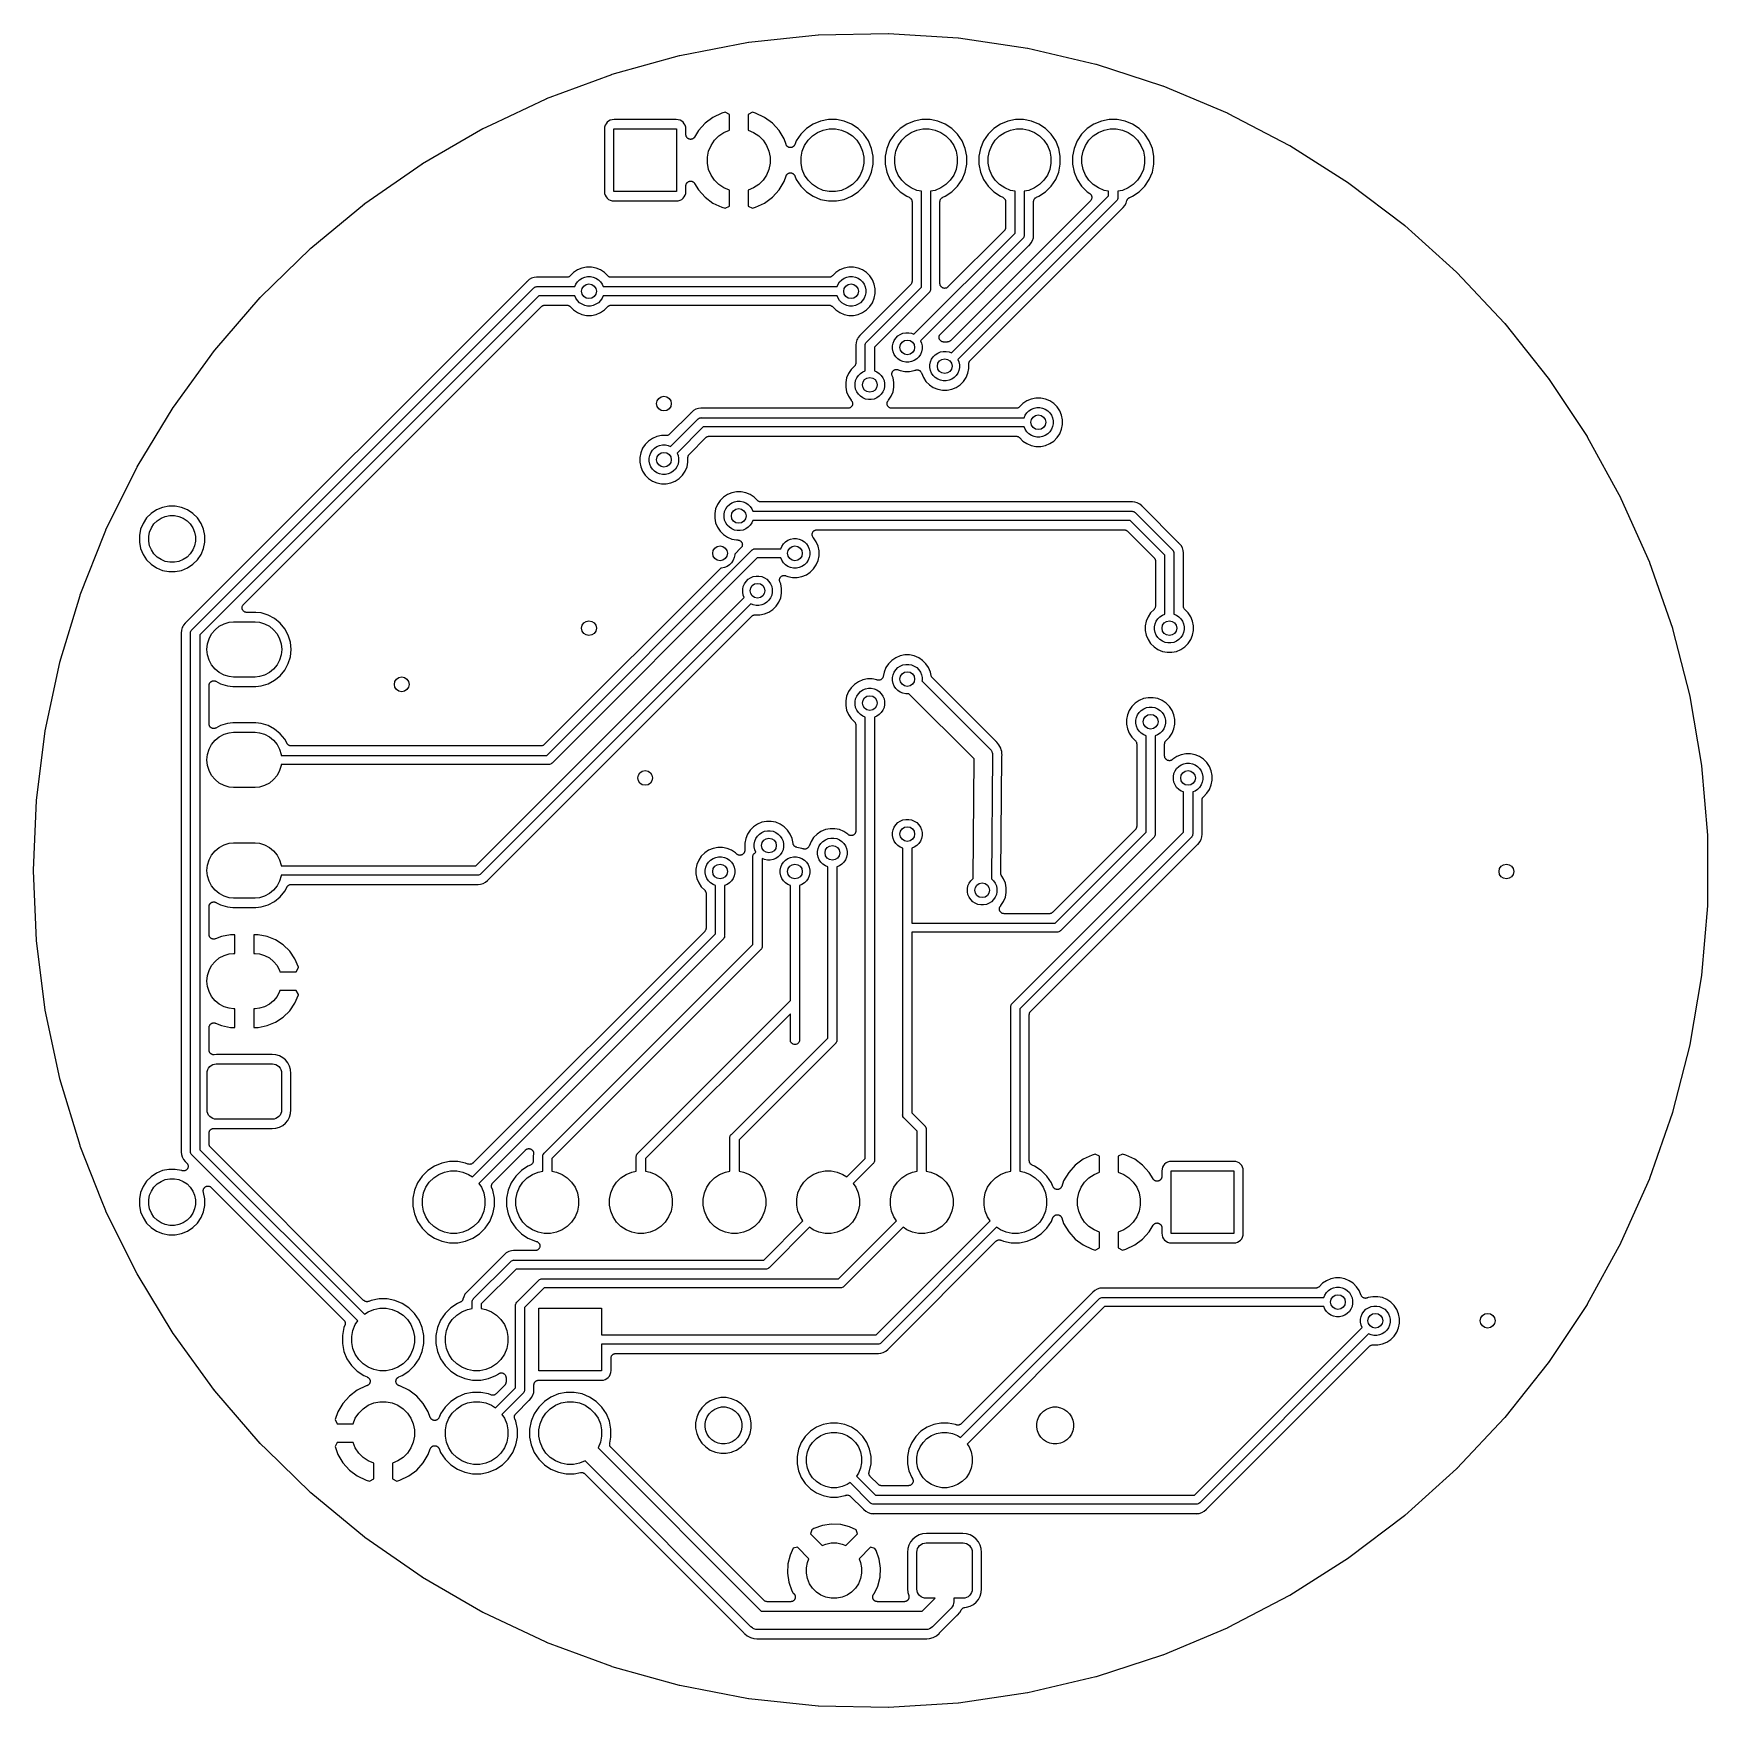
# Model space of a CAD drawing. Extents: x 5.29 to 7.07, y -4.51 to -2.72.
import ezdxf

# ---------------------------------------------------------------- set-up
doc = ezdxf.new("R2010")
doc.units = 0
doc.header["$MEASUREMENT"] = 0
doc.layers.add('BLACK', color=7, linetype='CONTINUOUS')

msp = doc.modelspace()

# ---------------------------------------------------------------- linework, layer by layer
at = {"layer": 'BLACK', "linetype": 'CONTINUOUS'}
for p, q in [((5.97704, -2.74796), (6.05022, -2.734)), ((6.05022, -2.734), (6.05029, -2.73399)), ((6.05029, -2.73399), (6.05046, -2.73398)), ((6.05046, -2.73398), (6.05063, -2.73394)), ((6.05063, -2.73394), (6.12473, -2.72615)), ((6.12473, -2.72615), (6.1248, -2.72615)), ((6.1248, -2.72615), (6.12497, -2.72615)), ((6.12497, -2.72615), (6.12514, -2.72613)), ((6.12514, -2.72613), (6.19963, -2.72457)), ((6.19963, -2.72457), (6.1997, -2.72457)), ((6.1997, -2.72457), (6.19987, -2.72458)), ((6.19987, -2.72458), (6.20005, -2.72458)), ((6.20005, -2.72458), (6.2744, -2.72925)), ((6.2744, -2.72925), (6.27447, -2.72926)), ((6.27447, -2.72926), (6.27464, -2.72929)), ((6.27464, -2.72929), (6.27481, -2.7293)), ((6.27481, -2.7293), (6.34851, -2.74018)), ((5.90488, -2.76809), (5.97663, -2.74806)), ((5.97663, -2.74806), (5.9767, -2.74804)), ((5.9767, -2.74804), (5.97687, -2.74801)), ((5.97687, -2.74801), (5.97704, -2.74796)), ((6.34851, -2.74018), (6.34858, -2.74019)), ((6.34858, -2.74019), (6.34875, -2.74024)), ((6.34875, -2.74024), (6.34892, -2.74026)), ((6.34892, -2.74026), (6.42146, -2.75727)), ((5.83465, -2.79419), (5.90448, -2.76822)), ((5.90448, -2.76822), (5.90455, -2.7682)), ((5.90455, -2.7682), (5.90472, -2.76815)), ((5.90472, -2.76815), (5.90488, -2.76809)), ((6.42146, -2.75727), (6.42152, -2.75729)), ((6.42152, -2.75729), (6.42169, -2.75735)), ((6.42169, -2.75735), (6.42186, -2.75738)), ((6.42186, -2.75738), (6.49271, -2.7804)), ((6.49271, -2.7804), (6.49278, -2.78043)), ((6.49278, -2.78043), (6.49294, -2.7805)), ((6.49294, -2.7805), (6.4931, -2.78055)), ((6.4931, -2.78055), (6.56178, -2.80942)), ((5.77549, -2.82201), (5.83427, -2.79435)), ((5.83427, -2.79435), (5.83433, -2.79432)), ((5.83433, -2.79432), (5.8345, -2.79427)), ((5.8345, -2.79427), (5.83465, -2.79419)), ((5.76671, -2.82616), (5.76686, -2.82607)), ((5.76686, -2.82607), (5.77549, -2.82201)), ((5.89668, -2.82458), (5.89646, -2.82678)), ((5.89725, -2.82269), (5.89668, -2.82458)), ((5.89818, -2.82095), (5.89725, -2.82269)), ((5.89943, -2.81943), (5.89818, -2.82095)), ((5.90095, -2.81818), (5.89943, -2.81943)), ((5.90269, -2.81725), (5.90095, -2.81818)), ((5.90458, -2.81668), (5.90269, -2.81725)), ((5.90678, -2.81646), (5.90458, -2.81668)), ((5.97322, -2.81646), (5.90678, -2.81646)), ((5.97542, -2.81668), (5.97322, -2.81646)), ((5.97731, -2.81725), (5.97542, -2.81668)), ((5.97905, -2.81818), (5.97731, -2.81725)), ((5.98057, -2.81943), (5.97905, -2.81818)), ((5.98182, -2.82095), (5.98057, -2.81943)), ((5.98275, -2.82269), (5.98182, -2.82095)), ((5.98332, -2.82458), (5.98275, -2.82269)), ((5.98354, -2.82678), (5.98332, -2.82458)), ((6.004, -2.8205), (5.99699, -2.82828)), ((6.0124, -2.81424), (6.004, -2.8205)), ((6.02196, -2.80968), (6.0124, -2.81424)), ((6.02543, -2.80863), (6.02196, -2.80968)), ((6.03, -2.81104), (6.02543, -2.80863)), ((6.03, -2.82792), (6.03, -2.81104)), ((6.05457, -2.80863), (6.05, -2.81104)), ((6.05, -2.81104), (6.05, -2.82792)), ((6.05804, -2.80968), (6.05457, -2.80863)), ((6.0676, -2.81424), (6.05804, -2.80968)), ((6.076, -2.8205), (6.0676, -2.81424)), ((6.08301, -2.82828), (6.076, -2.8205)), ((6.11941, -2.82148), (6.11229, -2.82624)), ((6.12732, -2.81821), (6.11941, -2.82148)), ((6.13572, -2.81654), (6.12732, -2.81821)), ((6.14428, -2.81654), (6.13572, -2.81654)), ((6.15268, -2.81821), (6.14428, -2.81654)), ((6.16059, -2.82148), (6.15268, -2.81821)), ((6.16771, -2.82624), (6.16059, -2.82148)), ((6.21941, -2.82148), (6.21229, -2.82624)), ((6.22732, -2.81821), (6.21941, -2.82148)), ((6.23572, -2.81654), (6.22732, -2.81821)), ((6.24428, -2.81654), (6.23572, -2.81654)), ((6.25268, -2.81821), (6.24428, -2.81654)), ((6.26059, -2.82148), (6.25268, -2.81821)), ((6.26771, -2.82624), (6.26059, -2.82148)), ((6.31941, -2.82148), (6.31229, -2.82624)), ((6.32732, -2.81821), (6.31941, -2.82148)), ((6.33572, -2.81654), (6.32732, -2.81821)), ((6.34428, -2.81654), (6.33572, -2.81654)), ((6.35268, -2.81821), (6.34428, -2.81654)), ((6.36059, -2.82148), (6.35268, -2.81821)), ((6.36771, -2.82624), (6.36059, -2.82148)), ((6.41941, -2.82148), (6.41229, -2.82624)), ((6.42732, -2.81821), (6.41941, -2.82148)), ((6.43572, -2.81654), (6.42732, -2.81821)), ((6.44428, -2.81654), (6.43572, -2.81654)), ((6.45268, -2.81821), (6.44428, -2.81654)), ((6.46059, -2.82148), (6.45268, -2.81821)), ((6.46771, -2.82624), (6.46059, -2.82148)), ((6.56178, -2.80942), (6.56185, -2.80945)), ((6.56185, -2.80945), (6.562, -2.80953)), ((6.562, -2.80953), (6.56216, -2.8096)), ((6.56216, -2.8096), (6.62818, -2.84411)), ((5.70197, -2.86351), (5.76649, -2.82626)), ((5.76649, -2.82626), (5.76655, -2.82623)), ((5.76655, -2.82623), (5.76671, -2.82616)), ((5.89646, -2.82678), (5.89646, -2.89322)), ((5.90654, -2.89346), (5.90654, -2.82654)), ((5.90654, -2.82654), (5.97346, -2.82654)), ((5.97346, -2.82654), (5.97346, -2.89346)), ((5.98354, -2.8327), (5.98354, -2.82678)), ((5.98355, -2.83282), (5.98354, -2.8327)), ((5.98354, -2.83295), (5.98355, -2.83282)), ((5.9836, -2.83331), (5.98354, -2.83295)), ((5.98363, -2.83367), (5.9836, -2.83331)), ((5.98367, -2.83379), (5.98363, -2.83367)), ((5.98369, -2.83391), (5.98367, -2.83379)), ((5.98381, -2.83426), (5.98369, -2.83391)), ((5.98391, -2.83461), (5.98381, -2.83426)), ((5.98397, -2.83472), (5.98391, -2.83461)), ((5.98401, -2.83483), (5.98397, -2.83472)), ((5.9842, -2.83515), (5.98401, -2.83483)), ((5.98437, -2.83547), (5.9842, -2.83515)), ((5.98445, -2.83556), (5.98437, -2.83547)), ((5.98451, -2.83567), (5.98445, -2.83556)), ((5.98476, -2.83594), (5.98451, -2.83567)), ((5.98499, -2.83623), (5.98476, -2.83594)), ((5.98508, -2.8363), (5.98499, -2.83623)), ((5.98517, -2.8364), (5.98508, -2.8363)), ((5.98546, -2.83661), (5.98517, -2.8364)), ((5.98574, -2.83685), (5.98546, -2.83661)), ((5.98585, -2.83691), (5.98574, -2.83685)), ((5.98595, -2.83698), (5.98585, -2.83691)), ((5.98628, -2.83714), (5.98595, -2.83698)), ((5.9866, -2.83731), (5.98628, -2.83714)), ((5.98672, -2.83735), (5.9866, -2.83731)), ((5.98683, -2.8374), (5.98672, -2.83735)), ((5.98718, -2.83749), (5.98683, -2.8374)), ((5.98753, -2.8376), (5.98718, -2.83749)), ((5.98765, -2.83761), (5.98753, -2.8376)), ((5.98777, -2.83764), (5.98765, -2.83761)), ((5.98814, -2.83766), (5.98777, -2.83764)), ((5.9885, -2.8377), (5.98814, -2.83766)), ((5.98862, -2.83769), (5.9885, -2.8377)), ((5.98875, -2.8377), (5.98862, -2.83769)), ((5.98911, -2.83765), (5.98875, -2.8377)), ((5.98947, -2.83761), (5.98911, -2.83765)), ((5.98959, -2.83758), (5.98947, -2.83761)), ((5.98971, -2.83756), (5.98959, -2.83758)), ((5.99006, -2.83744), (5.98971, -2.83756)), ((5.99041, -2.83734), (5.99006, -2.83744)), ((5.99052, -2.83728), (5.99041, -2.83734)), ((5.99064, -2.83724), (5.99052, -2.83728)), ((5.99095, -2.83706), (5.99064, -2.83724)), ((5.99127, -2.83689), (5.99095, -2.83706)), ((5.99137, -2.83681), (5.99127, -2.83689)), ((5.99148, -2.83675), (5.99137, -2.83681)), ((5.99175, -2.8365), (5.99148, -2.83675)), ((5.99204, -2.83627), (5.99175, -2.8365)), ((5.99211, -2.83618), (5.99204, -2.83627)), ((5.99221, -2.8361), (5.99211, -2.83618)), ((5.99243, -2.83581), (5.99221, -2.8361)), ((5.99266, -2.83553), (5.99243, -2.83581)), ((5.99272, -2.83542), (5.99266, -2.83553)), ((5.9928, -2.83532), (5.99272, -2.83542)), ((5.99283, -2.83526), (5.9928, -2.83532)), ((5.99699, -2.82828), (5.99283, -2.83526)), ((6.01034, -2.84415), (6.01401, -2.83867)), ((6.01401, -2.83867), (6.01867, -2.83401)), ((6.01867, -2.83401), (6.02415, -2.83034)), ((6.02415, -2.83034), (6.03, -2.82792)), ((6.05, -2.82792), (6.05585, -2.83034)), ((6.05585, -2.83034), (6.06133, -2.83401)), ((6.06133, -2.83401), (6.06599, -2.83867)), ((6.06599, -2.83867), (6.06966, -2.84415)), ((6.08837, -2.83728), (6.08301, -2.82828)), ((6.09048, -2.84321), (6.08837, -2.83728)), ((6.09053, -2.84332), (6.09048, -2.84321)), ((6.09056, -2.84344), (6.09053, -2.84332)), ((6.09073, -2.84376), (6.09056, -2.84344)), ((6.09089, -2.8441), (6.09073, -2.84376)), ((6.09968, -2.84374), (6.09949, -2.84405)), ((6.09972, -2.84363), (6.09968, -2.84374)), ((6.09978, -2.84352), (6.09972, -2.84363)), ((6.09981, -2.84346), (6.09978, -2.84352)), ((6.10148, -2.83941), (6.09981, -2.84346)), ((6.10624, -2.83229), (6.10148, -2.83941)), ((6.11229, -2.82624), (6.10624, -2.83229)), ((6.11034, -2.84415), (6.11401, -2.83867)), ((6.11401, -2.83867), (6.11867, -2.83401)), ((6.11867, -2.83401), (6.12415, -2.83034)), ((6.12415, -2.83034), (6.13024, -2.82782)), ((6.13024, -2.82782), (6.1367, -2.82654)), ((6.1367, -2.82654), (6.1433, -2.82654)), ((6.1433, -2.82654), (6.14976, -2.82782)), ((6.14976, -2.82782), (6.15585, -2.83034)), ((6.15585, -2.83034), (6.16133, -2.83401)), ((6.16133, -2.83401), (6.16599, -2.83867)), ((6.16599, -2.83867), (6.16966, -2.84415)), ((6.17376, -2.83229), (6.16771, -2.82624)), ((6.17852, -2.83941), (6.17376, -2.83229)), ((6.18179, -2.84732), (6.17852, -2.83941)), ((6.20148, -2.83941), (6.19821, -2.84732)), ((6.20624, -2.83229), (6.20148, -2.83941)), ((6.21229, -2.82624), (6.20624, -2.83229)), ((6.21034, -2.84415), (6.21401, -2.83867)), ((6.21401, -2.83867), (6.21867, -2.83401)), ((6.21867, -2.83401), (6.22415, -2.83034)), ((6.22415, -2.83034), (6.23024, -2.82782)), ((6.23024, -2.82782), (6.2367, -2.82654)), ((6.2367, -2.82654), (6.2433, -2.82654)), ((6.2433, -2.82654), (6.24976, -2.82782)), ((6.24976, -2.82782), (6.25585, -2.83034)), ((6.25585, -2.83034), (6.26133, -2.83401)), ((6.26133, -2.83401), (6.26599, -2.83867)), ((6.26599, -2.83867), (6.26966, -2.84415)), ((6.27376, -2.83229), (6.26771, -2.82624)), ((6.27852, -2.83941), (6.27376, -2.83229)), ((6.28179, -2.84732), (6.27852, -2.83941)), ((6.30148, -2.83941), (6.29821, -2.84732)), ((6.30624, -2.83229), (6.30148, -2.83941)), ((6.31229, -2.82624), (6.30624, -2.83229)), ((6.31034, -2.84415), (6.31401, -2.83867)), ((6.31401, -2.83867), (6.31867, -2.83401)), ((6.31867, -2.83401), (6.32415, -2.83034)), ((6.32415, -2.83034), (6.33024, -2.82782)), ((6.33024, -2.82782), (6.3367, -2.82654)), ((6.3367, -2.82654), (6.3433, -2.82654)), ((6.3433, -2.82654), (6.34976, -2.82782)), ((6.34976, -2.82782), (6.35585, -2.83034)), ((6.35585, -2.83034), (6.36133, -2.83401)), ((6.36133, -2.83401), (6.36599, -2.83867)), ((6.36599, -2.83867), (6.36966, -2.84415)), ((6.37376, -2.83229), (6.36771, -2.82624)), ((6.37852, -2.83941), (6.37376, -2.83229)), ((6.38179, -2.84732), (6.37852, -2.83941)), ((6.40148, -2.83941), (6.39821, -2.84732)), ((6.40624, -2.83229), (6.40148, -2.83941)), ((6.41229, -2.82624), (6.40624, -2.83229)), ((6.41034, -2.84415), (6.41401, -2.83867)), ((6.41401, -2.83867), (6.41867, -2.83401)), ((6.41867, -2.83401), (6.42415, -2.83034)), ((6.42415, -2.83034), (6.43024, -2.82782)), ((6.43024, -2.82782), (6.4367, -2.82654)), ((6.4367, -2.82654), (6.4433, -2.82654)), ((6.4433, -2.82654), (6.44976, -2.82782)), ((6.44976, -2.82782), (6.45585, -2.83034)), ((6.45585, -2.83034), (6.46133, -2.83401)), ((6.46133, -2.83401), (6.46599, -2.83867)), ((6.46599, -2.83867), (6.46966, -2.84415)), ((6.47376, -2.83229), (6.46771, -2.82624)), ((6.47852, -2.83941), (6.47376, -2.83229)), ((6.48179, -2.84732), (6.47852, -2.83941)), ((6.00654, -2.8567), (6.00782, -2.85024)), ((6.00654, -2.8633), (6.00654, -2.8567)), ((6.00782, -2.85024), (6.01034, -2.84415)), ((6.06966, -2.84415), (6.07218, -2.85024)), ((6.07218, -2.85024), (6.07346, -2.8567)), ((6.07346, -2.8567), (6.07346, -2.8633)), ((6.09096, -2.84419), (6.09089, -2.8441)), ((6.09102, -2.8443), (6.09096, -2.84419)), ((6.09125, -2.84459), (6.09102, -2.8443)), ((6.09147, -2.84488), (6.09125, -2.84459)), ((6.09156, -2.84496), (6.09147, -2.84488)), ((6.09163, -2.84506), (6.09156, -2.84496)), ((6.09192, -2.84529), (6.09163, -2.84506)), ((6.09219, -2.84554), (6.09192, -2.84529)), ((6.09229, -2.8456), (6.09219, -2.84554)), ((6.09238, -2.84568), (6.09229, -2.8456)), ((6.09271, -2.84586), (6.09238, -2.84568)), ((6.09302, -2.84605), (6.09271, -2.84586)), ((6.09314, -2.84609), (6.09302, -2.84605)), ((6.09324, -2.84615), (6.09314, -2.84609)), ((6.09359, -2.84626), (6.09324, -2.84615)), ((6.09394, -2.84638), (6.09359, -2.84626)), ((6.09406, -2.8464), (6.09394, -2.84638)), ((6.09417, -2.84644), (6.09406, -2.8464)), ((6.09454, -2.84648), (6.09417, -2.84644)), ((6.0949, -2.84653), (6.09454, -2.84648)), ((6.09502, -2.84653), (6.0949, -2.84653)), ((6.09514, -2.84654), (6.09502, -2.84653)), ((6.09551, -2.84651), (6.09514, -2.84654)), ((6.09588, -2.84649), (6.09551, -2.84651)), ((6.096, -2.84647), (6.09588, -2.84649)), ((6.09612, -2.84646), (6.096, -2.84647)), ((6.09647, -2.84635), (6.09612, -2.84646)), ((6.09683, -2.84627), (6.09647, -2.84635)), ((6.09694, -2.84622), (6.09683, -2.84627)), ((6.09705, -2.84618), (6.09694, -2.84622)), ((6.09738, -2.84601), (6.09705, -2.84618)), ((6.09771, -2.84586), (6.09738, -2.84601)), ((6.09781, -2.84579), (6.09771, -2.84586)), ((6.09792, -2.84573), (6.09781, -2.84579)), ((6.09821, -2.8455), (6.09792, -2.84573)), ((6.0985, -2.84529), (6.09821, -2.8455)), ((6.09859, -2.8452), (6.0985, -2.84529)), ((6.09868, -2.84512), (6.09859, -2.8452)), ((6.09892, -2.84484), (6.09868, -2.84512)), ((6.09917, -2.84457), (6.09892, -2.84484)), ((6.09923, -2.84447), (6.09917, -2.84457)), ((6.09931, -2.84437), (6.09923, -2.84447)), ((6.09949, -2.84405), (6.09931, -2.84437)), ((6.10654, -2.8567), (6.10782, -2.85024)), ((6.10654, -2.8633), (6.10654, -2.8567)), ((6.10782, -2.85024), (6.11034, -2.84415)), ((6.16966, -2.84415), (6.17218, -2.85024)), ((6.17218, -2.85024), (6.17346, -2.8567)), ((6.17346, -2.8567), (6.17346, -2.8633)), ((6.18346, -2.85572), (6.18179, -2.84732)), ((6.18346, -2.86428), (6.18346, -2.85572)), ((6.19821, -2.84732), (6.19654, -2.85572)), ((6.19654, -2.85572), (6.19654, -2.86428)), ((6.20654, -2.8567), (6.20782, -2.85024)), ((6.20654, -2.8633), (6.20654, -2.8567)), ((6.20782, -2.85024), (6.21034, -2.84415)), ((6.26966, -2.84415), (6.27218, -2.85024)), ((6.27218, -2.85024), (6.27346, -2.8567)), ((6.27346, -2.8567), (6.27346, -2.8633)), ((6.28346, -2.85572), (6.28179, -2.84732)), ((6.28346, -2.86428), (6.28346, -2.85572)), ((6.29821, -2.84732), (6.29654, -2.85572)), ((6.29654, -2.85572), (6.29654, -2.86428)), ((6.30654, -2.8567), (6.30782, -2.85024)), ((6.30654, -2.8633), (6.30654, -2.8567)), ((6.30782, -2.85024), (6.31034, -2.84415)), ((6.36966, -2.84415), (6.37218, -2.85024)), ((6.37218, -2.85024), (6.37346, -2.8567)), ((6.37346, -2.8567), (6.37346, -2.8633)), ((6.38346, -2.85572), (6.38179, -2.84732)), ((6.38346, -2.86428), (6.38346, -2.85572)), ((6.39821, -2.84732), (6.39654, -2.85572)), ((6.39654, -2.85572), (6.39654, -2.86428)), ((6.40654, -2.8567), (6.40782, -2.85024)), ((6.40654, -2.8633), (6.40654, -2.8567)), ((6.40782, -2.85024), (6.41034, -2.84415)), ((6.46966, -2.84415), (6.47218, -2.85024)), ((6.47218, -2.85024), (6.47346, -2.8567)), ((6.47346, -2.8567), (6.47346, -2.8633)), ((6.48346, -2.85572), (6.48179, -2.84732)), ((6.48346, -2.86428), (6.48346, -2.85572)), ((6.62818, -2.84411), (6.62824, -2.84415)), ((6.62824, -2.84415), (6.62839, -2.84424)), ((6.62839, -2.84424), (6.62855, -2.84432)), ((6.62855, -2.84432), (6.69145, -2.88424)), ((5.64044, -2.90626), (5.70162, -2.86374)), ((5.70162, -2.86374), (5.70167, -2.8637)), ((5.70167, -2.8637), (5.70183, -2.86362)), ((5.70183, -2.86362), (5.70197, -2.86351)), ((6.00782, -2.86976), (6.00654, -2.8633)), ((6.01034, -2.87585), (6.00782, -2.86976)), ((6.01401, -2.88133), (6.01034, -2.87585)), ((6.06966, -2.87585), (6.06599, -2.88133)), ((6.07218, -2.86976), (6.06966, -2.87585)), ((6.07346, -2.8633), (6.07218, -2.86976)), ((6.08837, -2.88272), (6.09048, -2.87679)), ((6.09048, -2.87679), (6.0905, -2.87672)), ((6.0905, -2.87672), (6.09055, -2.87661)), ((6.09055, -2.87661), (6.09059, -2.8765)), ((6.09059, -2.8765), (6.09077, -2.87617)), ((6.09077, -2.87617), (6.09093, -2.87584)), ((6.09093, -2.87584), (6.091, -2.87575)), ((6.091, -2.87575), (6.09106, -2.87564)), ((6.09106, -2.87564), (6.09129, -2.87536)), ((6.09129, -2.87536), (6.09152, -2.87507)), ((6.09152, -2.87507), (6.09161, -2.87498)), ((6.09161, -2.87498), (6.09168, -2.87489)), ((6.09168, -2.87489), (6.09197, -2.87466)), ((6.09197, -2.87466), (6.09224, -2.87442)), ((6.09224, -2.87442), (6.09235, -2.87435)), ((6.09235, -2.87435), (6.09244, -2.87428)), ((6.09244, -2.87428), (6.09277, -2.87411)), ((6.09277, -2.87411), (6.09309, -2.87392)), ((6.09309, -2.87392), (6.0932, -2.87388)), ((6.0932, -2.87388), (6.09331, -2.87383)), ((6.09331, -2.87383), (6.09366, -2.87372)), ((6.09366, -2.87372), (6.09401, -2.8736)), ((6.09401, -2.8736), (6.09413, -2.87358)), ((6.09413, -2.87358), (6.09424, -2.87355)), ((6.09424, -2.87355), (6.09461, -2.87351)), ((6.09461, -2.87351), (6.09497, -2.87346)), ((6.09497, -2.87346), (6.09509, -2.87347)), ((6.09509, -2.87347), (6.09521, -2.87346)), ((6.09521, -2.87346), (6.09558, -2.8735)), ((6.09558, -2.8735), (6.09595, -2.87352)), ((6.09595, -2.87352), (6.09606, -2.87355)), ((6.09606, -2.87355), (6.09618, -2.87356)), ((6.09618, -2.87356), (6.09654, -2.87367)), ((6.09654, -2.87367), (6.09689, -2.87376)), ((6.09689, -2.87376), (6.097, -2.87381)), ((6.097, -2.87381), (6.09712, -2.87385)), ((6.09712, -2.87385), (6.09744, -2.87402)), ((6.09744, -2.87402), (6.09777, -2.87418)), ((6.09777, -2.87418), (6.09787, -2.87425)), ((6.09787, -2.87425), (6.09798, -2.87431)), ((6.09798, -2.87431), (6.09826, -2.87454)), ((6.09826, -2.87454), (6.09855, -2.87476)), ((6.09855, -2.87476), (6.09864, -2.87485)), ((6.09864, -2.87485), (6.09873, -2.87493)), ((6.09873, -2.87493), (6.09896, -2.87521)), ((6.09896, -2.87521), (6.09921, -2.87549)), ((6.09921, -2.87549), (6.09927, -2.87559)), ((6.09927, -2.87559), (6.09935, -2.87568)), ((6.09935, -2.87568), (6.09952, -2.87601)), ((6.09952, -2.87601), (6.09971, -2.87632)), ((6.09971, -2.87632), (6.09975, -2.87644)), ((6.09975, -2.87644), (6.09981, -2.87654)), ((6.09981, -2.87654), (6.10148, -2.88059)), ((6.10782, -2.86976), (6.10654, -2.8633)), ((6.11034, -2.87585), (6.10782, -2.86976)), ((6.11401, -2.88133), (6.11034, -2.87585)), ((6.16966, -2.87585), (6.16599, -2.88133)), ((6.17218, -2.86976), (6.16966, -2.87585)), ((6.17346, -2.8633), (6.17218, -2.86976)), ((6.17852, -2.88059), (6.18179, -2.87268)), ((6.18179, -2.87268), (6.18346, -2.86428)), ((6.19654, -2.86428), (6.19821, -2.87268)), ((6.19821, -2.87268), (6.20148, -2.88059)), ((6.20782, -2.86976), (6.20654, -2.8633)), ((6.21034, -2.87585), (6.20782, -2.86976)), ((6.21401, -2.88133), (6.21034, -2.87585)), ((6.26966, -2.87585), (6.26599, -2.88133)), ((6.27218, -2.86976), (6.26966, -2.87585)), ((6.27346, -2.8633), (6.27218, -2.86976)), ((6.27852, -2.88059), (6.28179, -2.87268)), ((6.28179, -2.87268), (6.28346, -2.86428)), ((6.29654, -2.86428), (6.29821, -2.87268)), ((6.29821, -2.87268), (6.30148, -2.88059)), ((6.30782, -2.86976), (6.30654, -2.8633)), ((6.31034, -2.87585), (6.30782, -2.86976)), ((6.31401, -2.88133), (6.31034, -2.87585)), ((6.36966, -2.87585), (6.36599, -2.88133)), ((6.37218, -2.86976), (6.36966, -2.87585)), ((6.37346, -2.8633), (6.37218, -2.86976)), ((6.37852, -2.88059), (6.38179, -2.87268)), ((6.38179, -2.87268), (6.38346, -2.86428)), ((6.39654, -2.86428), (6.39821, -2.87268)), ((6.39821, -2.87268), (6.40148, -2.88059)), ((6.40782, -2.86976), (6.40654, -2.8633)), ((6.41034, -2.87585), (6.40782, -2.86976)), ((6.41401, -2.88133), (6.41034, -2.87585)), ((6.46966, -2.87585), (6.46599, -2.88133)), ((6.47218, -2.86976), (6.46966, -2.87585)), ((6.47346, -2.8633), (6.47218, -2.86976)), ((6.47852, -2.88059), (6.48179, -2.87268)), ((6.48179, -2.87268), (6.48346, -2.86428)), ((5.89646, -2.89322), (5.89668, -2.89542)), ((5.89668, -2.89542), (5.89725, -2.89731)), ((5.89725, -2.89731), (5.89818, -2.89905)), ((5.97346, -2.89346), (5.90654, -2.89346)), ((5.98182, -2.89905), (5.98275, -2.89731)), ((5.98275, -2.89731), (5.98332, -2.89542)), ((5.98332, -2.89542), (5.98354, -2.89322)), ((5.98354, -2.88723), (5.98355, -2.88711)), ((5.98354, -2.8873), (5.98354, -2.88723)), ((5.98354, -2.89322), (5.98354, -2.8873)), ((5.98355, -2.88698), (5.98361, -2.88662)), ((5.98355, -2.88711), (5.98355, -2.88698)), ((5.98361, -2.88662), (5.98365, -2.88626)), ((5.98365, -2.88626), (5.98368, -2.88614)), ((5.98368, -2.88614), (5.9837, -2.88602)), ((5.9837, -2.88602), (5.98383, -2.88568)), ((5.98383, -2.88568), (5.98394, -2.88533)), ((5.98394, -2.88533), (5.984, -2.88522)), ((5.984, -2.88522), (5.98404, -2.8851)), ((5.98404, -2.8851), (5.98424, -2.88479)), ((5.98424, -2.88479), (5.98441, -2.88447)), ((5.98441, -2.88447), (5.98449, -2.88438)), ((5.98449, -2.88438), (5.98456, -2.88427)), ((5.98456, -2.88427), (5.9848, -2.88401)), ((5.9848, -2.88401), (5.98504, -2.88373)), ((5.98504, -2.88373), (5.98513, -2.88365)), ((5.98513, -2.88365), (5.98522, -2.88356)), ((5.98522, -2.88356), (5.98551, -2.88334)), ((5.98551, -2.88334), (5.9858, -2.88311)), ((5.9858, -2.88311), (5.98591, -2.88306)), ((5.98591, -2.88306), (5.98601, -2.88298)), ((5.98601, -2.88298), (5.98634, -2.88283)), ((5.98634, -2.88283), (5.98666, -2.88266)), ((5.98666, -2.88266), (5.98678, -2.88263)), ((5.98678, -2.88263), (5.98689, -2.88258)), ((5.98689, -2.88258), (5.98725, -2.88249)), ((5.98725, -2.88249), (5.9876, -2.88239)), ((5.9876, -2.88239), (5.98772, -2.88238)), ((5.98772, -2.88238), (5.98784, -2.88235)), ((5.98784, -2.88235), (5.98821, -2.88233)), ((5.98821, -2.88233), (5.98857, -2.8823)), ((5.98857, -2.8823), (5.98869, -2.88231)), ((5.98869, -2.88231), (5.98882, -2.88231)), ((5.98882, -2.88231), (5.98918, -2.88236)), ((5.98918, -2.88236), (5.98954, -2.8824)), ((5.98954, -2.8824), (5.98966, -2.88244)), ((5.98966, -2.88244), (5.98978, -2.88246)), ((5.98978, -2.88246), (5.99013, -2.88258)), ((5.99013, -2.88258), (5.99047, -2.88269)), ((5.99047, -2.88269), (5.99058, -2.88275)), ((5.99058, -2.88275), (5.9907, -2.88279)), ((5.9907, -2.88279), (5.99101, -2.88298)), ((5.99101, -2.88298), (5.99133, -2.88315)), ((5.99133, -2.88315), (5.99143, -2.88323)), ((5.99143, -2.88323), (5.99153, -2.8833)), ((5.99153, -2.8833), (5.9918, -2.88354)), ((5.9918, -2.88354), (5.99208, -2.88377)), ((5.99208, -2.88377), (5.99216, -2.88387)), ((5.99216, -2.88387), (5.99225, -2.88395)), ((5.99225, -2.88395), (5.99247, -2.88425)), ((5.99247, -2.88425), (5.9927, -2.88453)), ((5.9927, -2.88453), (5.99276, -2.88464)), ((5.99276, -2.88464), (5.99283, -2.88474)), ((5.99283, -2.88474), (5.99699, -2.89172)), ((5.99699, -2.89172), (6.004, -2.8995)), ((6.01867, -2.88599), (6.01401, -2.88133)), ((6.02415, -2.88966), (6.01867, -2.88599)), ((6.03, -2.89208), (6.02415, -2.88966)), ((6.03, -2.90896), (6.03, -2.89208)), ((6.05585, -2.88966), (6.05, -2.89208)), ((6.05, -2.89208), (6.05, -2.90896)), ((6.06133, -2.88599), (6.05585, -2.88966)), ((6.06599, -2.88133), (6.06133, -2.88599)), ((6.076, -2.8995), (6.08301, -2.89172)), ((6.08301, -2.89172), (6.08837, -2.88272)), ((6.10148, -2.88059), (6.10624, -2.88771)), ((6.10624, -2.88771), (6.11229, -2.89376)), ((6.11229, -2.89376), (6.11941, -2.89852)), ((6.11867, -2.88599), (6.11401, -2.88133)), ((6.12415, -2.88966), (6.11867, -2.88599)), ((6.13024, -2.89218), (6.12415, -2.88966)), ((6.1367, -2.89346), (6.13024, -2.89218)), ((6.1433, -2.89346), (6.1367, -2.89346)), ((6.14976, -2.89218), (6.1433, -2.89346)), ((6.15585, -2.88966), (6.14976, -2.89218)), ((6.16133, -2.88599), (6.15585, -2.88966)), ((6.16059, -2.89852), (6.16771, -2.89376)), ((6.16599, -2.88133), (6.16133, -2.88599)), ((6.16771, -2.89376), (6.17376, -2.88771)), ((6.17376, -2.88771), (6.17852, -2.88059)), ((6.20148, -2.88059), (6.20624, -2.88771)), ((6.20624, -2.88771), (6.21229, -2.89376)), ((6.21229, -2.89376), (6.21941, -2.89852)), ((6.21867, -2.88599), (6.21401, -2.88133)), ((6.22415, -2.88966), (6.21867, -2.88599)), ((6.23024, -2.89218), (6.22415, -2.88966)), ((6.23508, -2.89314), (6.23024, -2.89218)), ((6.23508, -2.99572), (6.23508, -2.89314)), ((6.24976, -2.89218), (6.24492, -2.89314)), ((6.24492, -2.89314), (6.24492, -2.99751)), ((6.25585, -2.88966), (6.24976, -2.89218)), ((6.26133, -2.88599), (6.25585, -2.88966)), ((6.26059, -2.89852), (6.26771, -2.89376)), ((6.26599, -2.88133), (6.26133, -2.88599)), ((6.26771, -2.89376), (6.27376, -2.88771)), ((6.27376, -2.88771), (6.27852, -2.88059)), ((6.30148, -2.88059), (6.30624, -2.88771)), ((6.30624, -2.88771), (6.31229, -2.89376)), ((6.31229, -2.89376), (6.31941, -2.89852)), ((6.31867, -2.88599), (6.31401, -2.88133)), ((6.32415, -2.88966), (6.31867, -2.88599)), ((6.33024, -2.89218), (6.32415, -2.88966)), ((6.33508, -2.89314), (6.33024, -2.89218)), ((6.33508, -2.93796), (6.33508, -2.89314)), ((6.34976, -2.89218), (6.34492, -2.89314)), ((6.34492, -2.89314), (6.34492, -2.93976)), ((6.35585, -2.88966), (6.34976, -2.89218)), ((6.36133, -2.88599), (6.35585, -2.88966)), ((6.36059, -2.89852), (6.36771, -2.89376)), ((6.36599, -2.88133), (6.36133, -2.88599)), ((6.36771, -2.89376), (6.37376, -2.88771)), ((6.37376, -2.88771), (6.37852, -2.88059)), ((6.40148, -2.88059), (6.40624, -2.88771)), ((6.40624, -2.88771), (6.41229, -2.89376)), ((6.41229, -2.89376), (6.41493, -2.89552)), ((6.41867, -2.88599), (6.41401, -2.88133)), ((6.41493, -2.89552), (6.41496, -2.89554)), ((6.41496, -2.89554), (6.41496, -2.89554)), ((6.41496, -2.89554), (6.41496, -2.89554)), ((6.41496, -2.89554), (6.41498, -2.89556)), ((6.41498, -2.89556), (6.41535, -2.89587)), ((6.41535, -2.89587), (6.41571, -2.89617)), ((6.41571, -2.89617), (6.41572, -2.89618)), ((6.41572, -2.89618), (6.41573, -2.89619)), ((6.41573, -2.89619), (6.41603, -2.89656)), ((6.41603, -2.89656), (6.41632, -2.89693)), ((6.41632, -2.89693), (6.41633, -2.89694)), ((6.41633, -2.89694), (6.41634, -2.89695)), ((6.41634, -2.89695), (6.41656, -2.89737)), ((6.41656, -2.89737), (6.41678, -2.89779)), ((6.42415, -2.88966), (6.41867, -2.88599)), ((6.43024, -2.89218), (6.42415, -2.88966)), ((6.43508, -2.89314), (6.43024, -2.89218)), ((6.43508, -2.89796), (6.43508, -2.89314)), ((6.44976, -2.89218), (6.44492, -2.89314)), ((6.44492, -2.89314), (6.44492, -2.89976)), ((6.45585, -2.88966), (6.44976, -2.89218)), ((6.46133, -2.88599), (6.45585, -2.88966)), ((6.46059, -2.89852), (6.46771, -2.89376)), ((6.46599, -2.88133), (6.46133, -2.88599)), ((6.46771, -2.89376), (6.47376, -2.88771)), ((6.47376, -2.88771), (6.47852, -2.88059)), ((6.69145, -2.88424), (6.69151, -2.88428)), ((6.69151, -2.88428), (6.69164, -2.88439)), ((6.69164, -2.88439), (6.69179, -2.88448)), ((6.69179, -2.88448), (6.75113, -2.92952)), ((5.58271, -2.954), (5.64011, -2.90651)), ((5.64011, -2.90651), (5.64016, -2.90647)), ((5.64016, -2.90647), (5.64031, -2.90637)), ((5.64031, -2.90637), (5.64044, -2.90626)), ((5.89818, -2.89905), (5.89943, -2.90057)), ((5.89943, -2.90057), (5.90095, -2.90182)), ((5.90095, -2.90182), (5.90269, -2.90275)), ((5.90269, -2.90275), (5.90458, -2.90332)), ((5.90458, -2.90332), (5.90678, -2.90354)), ((5.90678, -2.90354), (5.97322, -2.90354)), ((5.97322, -2.90354), (5.97542, -2.90332)), ((5.97542, -2.90332), (5.97731, -2.90275)), ((5.97731, -2.90275), (5.97905, -2.90182)), ((5.97905, -2.90182), (5.98057, -2.90057)), ((5.98057, -2.90057), (5.98182, -2.89905)), ((6.004, -2.8995), (6.0124, -2.90576)), ((6.0124, -2.90576), (6.02196, -2.91032)), ((6.02196, -2.91032), (6.02543, -2.91137)), ((6.02543, -2.91137), (6.03, -2.90896)), ((6.05, -2.90896), (6.05457, -2.91137)), ((6.05457, -2.91137), (6.05804, -2.91032)), ((6.05804, -2.91032), (6.0676, -2.90576)), ((6.0676, -2.90576), (6.076, -2.8995)), ((6.11941, -2.89852), (6.12732, -2.90179)), ((6.12732, -2.90179), (6.13572, -2.90346)), ((6.13572, -2.90346), (6.14428, -2.90346)), ((6.14428, -2.90346), (6.15268, -2.90179)), ((6.15268, -2.90179), (6.16059, -2.89852)), ((6.21941, -2.89852), (6.22199, -2.89959)), ((6.22199, -2.89959), (6.22202, -2.8996)), ((6.22202, -2.8996), (6.22202, -2.8996)), ((6.22202, -2.8996), (6.22202, -2.8996)), ((6.22202, -2.8996), (6.22206, -2.89961)), ((6.22206, -2.89961), (6.22247, -2.89984)), ((6.22247, -2.89984), (6.22287, -2.90006)), ((6.22287, -2.90006), (6.22289, -2.90007)), ((6.22289, -2.90007), (6.22291, -2.90009)), ((6.22291, -2.90009), (6.22327, -2.90039)), ((6.22327, -2.90039), (6.22363, -2.90068)), ((6.22363, -2.90068), (6.22364, -2.9007)), ((6.22364, -2.9007), (6.22366, -2.90071)), ((6.22366, -2.90071), (6.22395, -2.90108)), ((6.22395, -2.90108), (6.22424, -2.90144)), ((6.22424, -2.90144), (6.22425, -2.90146)), ((6.22425, -2.90146), (6.22427, -2.90148)), ((6.22427, -2.90148), (6.22448, -2.90189)), ((6.22448, -2.90189), (6.2247, -2.9023)), ((6.2247, -2.9023), (6.22471, -2.90232)), ((6.22471, -2.90232), (6.22472, -2.90234)), ((6.22472, -2.90234), (6.22485, -2.90279)), ((6.22485, -2.90279), (6.22498, -2.90323)), ((6.22498, -2.90323), (6.22499, -2.90326)), ((6.22499, -2.90326), (6.22499, -2.90328)), ((6.22499, -2.90328), (6.22503, -2.90374)), ((6.22503, -2.90374), (6.22508, -2.90421)), ((6.22508, -2.90421), (6.22508, -2.9895)), ((6.25492, -2.90414), (6.25497, -2.90367)), ((6.25492, -2.90418), (6.25492, -2.90414)), ((6.25492, -2.90421), (6.25492, -2.90418)), ((6.25492, -2.90418), (6.25492, -2.90418)), ((6.25492, -2.90418), (6.25492, -2.90418)), ((6.25492, -2.99191), (6.25492, -2.90421)), ((6.25497, -2.90367), (6.25502, -2.90321)), ((6.25502, -2.90321), (6.25503, -2.90319)), ((6.25503, -2.90317), (6.25517, -2.90272)), ((6.25503, -2.90319), (6.25503, -2.90317)), ((6.25517, -2.90272), (6.25531, -2.90228)), ((6.25531, -2.90228), (6.25532, -2.90226)), ((6.25532, -2.90226), (6.25533, -2.90224)), ((6.25533, -2.90224), (6.25555, -2.90183)), ((6.25555, -2.90183), (6.25577, -2.90142)), ((6.25577, -2.90142), (6.25579, -2.9014)), ((6.25579, -2.9014), (6.2558, -2.90138)), ((6.2558, -2.90138), (6.2561, -2.90102)), ((6.2561, -2.90102), (6.25639, -2.90066)), ((6.25639, -2.90066), (6.25641, -2.90065)), ((6.25641, -2.90065), (6.25642, -2.90063)), ((6.25642, -2.90063), (6.25679, -2.90034)), ((6.25679, -2.90034), (6.25715, -2.90005)), ((6.25715, -2.90005), (6.25717, -2.90004)), ((6.25717, -2.90004), (6.25718, -2.90002)), ((6.25718, -2.90002), (6.2576, -2.89981)), ((6.2576, -2.89981), (6.25801, -2.89959)), ((6.25801, -2.89959), (6.26059, -2.89852)), ((6.41568, -2.90321), (6.26611, -3.05279)), ((6.26713, -3.06591), (6.43508, -2.89796)), ((6.44331, -2.90365), (6.27409, -3.07287)), ((6.28721, -3.07389), (6.44986, -2.91124)), ((6.31941, -2.89852), (6.32199, -2.89959)), ((6.32199, -2.89959), (6.32202, -2.8996)), ((6.32202, -2.8996), (6.32202, -2.8996)), ((6.32202, -2.8996), (6.32202, -2.8996)), ((6.32202, -2.8996), (6.32206, -2.89961)), ((6.32206, -2.89961), (6.32247, -2.89984)), ((6.32247, -2.89984), (6.32287, -2.90006)), ((6.32287, -2.90006), (6.32289, -2.90007)), ((6.32289, -2.90007), (6.32291, -2.90009)), ((6.32291, -2.90009), (6.32327, -2.90039)), ((6.32327, -2.90039), (6.32363, -2.90068)), ((6.32363, -2.90068), (6.32364, -2.9007)), ((6.32364, -2.9007), (6.32366, -2.90071)), ((6.32366, -2.90071), (6.32395, -2.90108)), ((6.32395, -2.90108), (6.32424, -2.90144)), ((6.32424, -2.90144), (6.32425, -2.90146)), ((6.32425, -2.90146), (6.32427, -2.90148)), ((6.32427, -2.90148), (6.32448, -2.90189)), ((6.32448, -2.90189), (6.3247, -2.9023)), ((6.3247, -2.9023), (6.32471, -2.90232)), ((6.32471, -2.90232), (6.32472, -2.90234)), ((6.32472, -2.90234), (6.32485, -2.90279)), ((6.32485, -2.90279), (6.32498, -2.90323)), ((6.32498, -2.90323), (6.32499, -2.90326)), ((6.32499, -2.90326), (6.32499, -2.90328)), ((6.32499, -2.90328), (6.32503, -2.90374)), ((6.32503, -2.90374), (6.32508, -2.90421)), ((6.32508, -2.90421), (6.32508, -2.93175)), ((6.35492, -2.90414), (6.35497, -2.90367)), ((6.35492, -2.90418), (6.35492, -2.90414)), ((6.35492, -2.90421), (6.35492, -2.90418)), ((6.35492, -2.90418), (6.35492, -2.90418)), ((6.35492, -2.90418), (6.35492, -2.90418)), ((6.35492, -2.93902), (6.35492, -2.90421)), ((6.35497, -2.90367), (6.35502, -2.90321)), ((6.35502, -2.90321), (6.35503, -2.90319)), ((6.35503, -2.90317), (6.35517, -2.90272)), ((6.35503, -2.90319), (6.35503, -2.90317)), ((6.35517, -2.90272), (6.35531, -2.90228)), ((6.35531, -2.90228), (6.35532, -2.90226)), ((6.35532, -2.90226), (6.35533, -2.90224)), ((6.35533, -2.90224), (6.35555, -2.90183)), ((6.35555, -2.90183), (6.35577, -2.90142)), ((6.35577, -2.90142), (6.35579, -2.9014)), ((6.35579, -2.9014), (6.3558, -2.90138)), ((6.3558, -2.90138), (6.3561, -2.90102)), ((6.3561, -2.90102), (6.35639, -2.90066)), ((6.35639, -2.90066), (6.35641, -2.90065)), ((6.35641, -2.90065), (6.35642, -2.90063)), ((6.35642, -2.90063), (6.35679, -2.90034)), ((6.35679, -2.90034), (6.35715, -2.90005)), ((6.35715, -2.90005), (6.35717, -2.90004)), ((6.35717, -2.90004), (6.35718, -2.90002)), ((6.35718, -2.90002), (6.3576, -2.89981)), ((6.3576, -2.89981), (6.35801, -2.89959)), ((6.35801, -2.89959), (6.36059, -2.89852)), ((6.41599, -2.90285), (6.41568, -2.90321)), ((6.41629, -2.90249), (6.41599, -2.90285)), ((6.4163, -2.90246), (6.41629, -2.90247)), ((6.41629, -2.90247), (6.41629, -2.90249)), ((6.41653, -2.90204), (6.4163, -2.90246)), ((6.41675, -2.90163), (6.41653, -2.90204)), ((6.41676, -2.90161), (6.41675, -2.90163)), ((6.4169, -2.90114), (6.41676, -2.9016)), ((6.41676, -2.9016), (6.41676, -2.90161)), ((6.41678, -2.89779), (6.41678, -2.8978)), ((6.41678, -2.8978), (6.41679, -2.89782)), ((6.41679, -2.89782), (6.41692, -2.89826)), ((6.41704, -2.9007), (6.4169, -2.90114)), ((6.41692, -2.89826), (6.41706, -2.89872)), ((6.41705, -2.90068), (6.41704, -2.9007)), ((6.4171, -2.90019), (6.41705, -2.90067)), ((6.41705, -2.90067), (6.41705, -2.90068)), ((6.41706, -2.89872), (6.41706, -2.89874)), ((6.41706, -2.89874), (6.41706, -2.89875)), ((6.41706, -2.89875), (6.4171, -2.89922)), ((6.4171, -2.89922), (6.41715, -2.8997)), ((6.41715, -2.89973), (6.4171, -2.90019)), ((6.41715, -2.8997), (6.41715, -2.89971)), ((6.41715, -2.89971), (6.41715, -2.89973)), ((6.4435, -2.9035), (6.44331, -2.90365)), ((6.44365, -2.90331), (6.4435, -2.9035)), ((6.44411, -2.90275), (6.44365, -2.90331)), ((6.44365, -2.90331), (6.44365, -2.90331)), ((6.44414, -2.9027), (6.44411, -2.90275)), ((6.44457, -2.90189), (6.44414, -2.9027)), ((6.44485, -2.90096), (6.44457, -2.90189)), ((6.44492, -2.90024), (6.44485, -2.90096)), ((6.44492, -2.89976), (6.44494, -2.9)), ((6.44494, -2.9), (6.44492, -2.90024)), ((6.44492, -2.90024), (6.44492, -2.90024)), ((6.44986, -2.91124), (6.44991, -2.91119)), ((6.44991, -2.91119), (6.45007, -2.91106)), ((6.45007, -2.91106), (6.45022, -2.91091)), ((6.45022, -2.91091), (6.4506, -2.9106)), ((6.4506, -2.9106), (6.45247, -2.90833)), ((6.45247, -2.90833), (6.45385, -2.90574)), ((6.45385, -2.90574), (6.4547, -2.90293)), ((6.4547, -2.90293), (6.45472, -2.90287)), ((6.45472, -2.90287), (6.45481, -2.90267)), ((6.45481, -2.90267), (6.45487, -2.90246)), ((6.45487, -2.90246), (6.455, -2.90222)), ((6.455, -2.90222), (6.45511, -2.90197)), ((6.45511, -2.90197), (6.45523, -2.90179)), ((6.45523, -2.90179), (6.45534, -2.9016)), ((6.45534, -2.9016), (6.45551, -2.90139)), ((6.45551, -2.90139), (6.45566, -2.90117)), ((6.45566, -2.90117), (6.45582, -2.90101)), ((6.45582, -2.90101), (6.45596, -2.90084)), ((6.45596, -2.90084), (6.45617, -2.90067)), ((6.45617, -2.90067), (6.45636, -2.90049)), ((6.45636, -2.90049), (6.45654, -2.90036)), ((6.45654, -2.90036), (6.45671, -2.90023)), ((6.45671, -2.90023), (6.45695, -2.9001)), ((6.45695, -2.9001), (6.45718, -2.89995)), ((6.45718, -2.89995), (6.45738, -2.89987)), ((6.45738, -2.89987), (6.45757, -2.89977)), ((6.45757, -2.89977), (6.46059, -2.89852)), ((6.32483, -2.93323), (6.32469, -2.93367)), ((6.32497, -2.93279), (6.32483, -2.93323)), ((6.32498, -2.93274), (6.32497, -2.93276)), ((6.32497, -2.93276), (6.32497, -2.93279)), ((6.32503, -2.93228), (6.32498, -2.93274)), ((6.32508, -2.93182), (6.32503, -2.93228)), ((6.32508, -2.93175), (6.32508, -2.93176)), ((6.32508, -2.93176), (6.32508, -2.93177)), ((6.32508, -2.93177), (6.32508, -2.93177)), ((6.32508, -2.93177), (6.32508, -2.93182)), ((6.75113, -2.92952), (6.75119, -2.92956)), ((6.75119, -2.92956), (6.75131, -2.92969)), ((6.75131, -2.92969), (6.75145, -2.92979)), ((6.75145, -2.92979), (6.80682, -2.97964)), ((6.22713, -3.04591), (6.33508, -2.93796)), ((6.34331, -2.94365), (6.23409, -3.05287)), ((6.25539, -3.04572), (6.34986, -2.95124)), ((6.32361, -2.93528), (6.26346, -2.99544)), ((6.32391, -2.93493), (6.32361, -2.93528)), ((6.3242, -2.93457), (6.32391, -2.93493)), ((6.32422, -2.93455), (6.3242, -2.93457)), ((6.32423, -2.93453), (6.32422, -2.93455)), ((6.32445, -2.93412), (6.32423, -2.93453)), ((6.32467, -2.93372), (6.32445, -2.93412)), ((6.32468, -2.93369), (6.32467, -2.93372)), ((6.32469, -2.93367), (6.32468, -2.93369)), ((6.3435, -2.9435), (6.34331, -2.94365)), ((6.34373, -2.94321), (6.3435, -2.9435)), ((6.34411, -2.94275), (6.34373, -2.94321)), ((6.34457, -2.94189), (6.34411, -2.94275)), ((6.3446, -2.94179), (6.34457, -2.94189)), ((6.34485, -2.94096), (6.3446, -2.94179)), ((6.34492, -2.94024), (6.34485, -2.94096)), ((6.34492, -2.93976), (6.34495, -2.94)), ((6.34495, -2.94), (6.34492, -2.94024)), ((6.34492, -2.94024), (6.34492, -2.94024)), ((6.34986, -2.95124), (6.34991, -2.95119)), ((6.34991, -2.95119), (6.35007, -2.95106)), ((6.35007, -2.95106), (6.35022, -2.95091)), ((6.35022, -2.95091), (6.3506, -2.9506)), ((6.3506, -2.9506), (6.35247, -2.94833)), ((6.35247, -2.94833), (6.35385, -2.94574)), ((6.35385, -2.94574), (6.35471, -2.94292)), ((6.35471, -2.94292), (6.35495, -2.94049)), ((6.35494, -2.93923), (6.35492, -2.93902)), ((6.35494, -2.93944), (6.35494, -2.93923)), ((6.35495, -2.93951), (6.35494, -2.93944)), ((6.35499, -2.94), (6.35495, -2.93951)), ((6.35495, -2.94049), (6.35499, -2.94)), ((6.35495, -2.94049), (6.35495, -2.94049)), ((5.52917, -3.0064), (5.58239, -2.95428)), ((5.58239, -2.95428), (5.58244, -2.95423)), ((5.58244, -2.95423), (5.58258, -2.95412)), ((5.58258, -2.95412), (5.58271, -2.954)), ((5.81866, -2.98615), (5.81607, -2.98753)), ((5.82147, -2.98529), (5.81866, -2.98615)), ((5.82391, -2.98505), (5.82147, -2.98529)), ((5.8244, -2.98501), (5.82391, -2.98505)), ((5.82489, -2.98505), (5.8244, -2.98501)), ((5.8251, -2.98505), (5.82489, -2.98505)), ((5.82531, -2.98508), (5.8251, -2.98505)), ((5.82538, -2.98508), (5.82531, -2.98508)), ((5.85644, -2.98508), (5.82538, -2.98508)), ((5.8569, -2.98503), (5.85644, -2.98508)), ((5.85736, -2.98499), (5.8569, -2.98503)), ((5.85738, -2.98499), (5.85736, -2.98499)), ((5.85741, -2.98498), (5.85738, -2.98499)), ((5.85785, -2.98485), (5.85741, -2.98498)), ((5.85829, -2.98472), (5.85785, -2.98485)), ((5.85832, -2.98471), (5.85829, -2.98472)), ((5.85834, -2.9847), (5.85832, -2.98471)), ((5.85875, -2.98448), (5.85834, -2.9847)), ((5.85916, -2.98427), (5.85875, -2.98448)), ((5.85918, -2.98426), (5.85916, -2.98427)), ((5.8592, -2.98424), (5.85918, -2.98426)), ((5.85956, -2.98395), (5.8592, -2.98424)), ((5.85992, -2.98366), (5.85956, -2.98395)), ((5.85996, -2.98363), (5.85992, -2.98366)), ((5.85997, -2.98361), (5.85996, -2.98363)), ((5.85996, -2.98363), (5.85996, -2.98363)), ((5.85996, -2.98363), (5.85996, -2.98363)), ((5.86359, -2.98), (5.85997, -2.98361)), ((5.8678, -2.97718), (5.86359, -2.98)), ((5.87249, -2.97524), (5.8678, -2.97718)), ((5.86996, -2.98777), (5.87254, -2.98604)), ((5.87746, -2.97425), (5.87249, -2.97524)), ((5.87254, -2.98604), (5.87541, -2.98486)), ((5.87541, -2.98486), (5.87845, -2.98425)), ((5.88254, -2.97425), (5.87746, -2.97425)), ((5.87845, -2.98425), (5.88155, -2.98425)), ((5.88155, -2.98425), (5.88459, -2.98486)), ((5.88751, -2.97524), (5.88254, -2.97425)), ((5.88459, -2.98486), (5.88746, -2.98604)), ((5.88746, -2.98604), (5.89004, -2.98777)), ((5.8922, -2.97718), (5.88751, -2.97524)), ((5.89641, -2.98), (5.8922, -2.97718)), ((5.90003, -2.98361), (5.89641, -2.98)), ((5.90038, -2.98391), (5.90003, -2.98361)), ((5.90074, -2.9842), (5.90038, -2.98391)), ((5.90076, -2.98422), (5.90074, -2.9842)), ((5.90078, -2.98423), (5.90076, -2.98422)), ((5.90119, -2.98445), (5.90078, -2.98423)), ((5.90159, -2.98467), (5.90119, -2.98445)), ((5.90162, -2.98468), (5.90159, -2.98467)), ((5.90164, -2.98469), (5.90162, -2.98468)), ((5.90208, -2.98483), (5.90164, -2.98469)), ((5.90252, -2.98497), (5.90208, -2.98483)), ((5.90255, -2.98497), (5.90252, -2.98497)), ((5.90257, -2.98498), (5.90255, -2.98497)), ((5.90303, -2.98503), (5.90257, -2.98498)), ((5.90349, -2.98508), (5.90303, -2.98503)), ((5.90354, -2.98508), (5.90349, -2.98508)), ((5.90355, -2.98508), (5.90354, -2.98508)), ((5.90356, -2.98508), (5.90355, -2.98508)), ((5.90355, -2.98508), (5.90355, -2.98508)), ((6.13644, -2.98508), (5.90356, -2.98508)), ((6.1369, -2.98503), (6.13644, -2.98508)), ((6.13736, -2.98499), (6.1369, -2.98503)), ((6.13738, -2.98499), (6.13736, -2.98499)), ((6.13741, -2.98498), (6.13738, -2.98499)), ((6.13785, -2.98485), (6.13741, -2.98498)), ((6.13829, -2.98472), (6.13785, -2.98485)), ((6.13832, -2.98471), (6.13829, -2.98472)), ((6.13834, -2.9847), (6.13832, -2.98471)), ((6.13875, -2.98448), (6.13834, -2.9847)), ((6.13916, -2.98427), (6.13875, -2.98448)), ((6.13918, -2.98426), (6.13916, -2.98427)), ((6.1392, -2.98424), (6.13918, -2.98426)), ((6.13956, -2.98395), (6.1392, -2.98424)), ((6.13992, -2.98366), (6.13956, -2.98395)), ((6.13996, -2.98363), (6.13992, -2.98366)), ((6.13997, -2.98361), (6.13996, -2.98363)), ((6.13996, -2.98363), (6.13996, -2.98363)), ((6.13996, -2.98363), (6.13996, -2.98363)), ((6.14359, -2.98), (6.13997, -2.98361)), ((6.1478, -2.97718), (6.14359, -2.98)), ((6.15249, -2.97524), (6.1478, -2.97718)), ((6.14996, -2.98777), (6.15254, -2.98604)), ((6.15746, -2.97425), (6.15249, -2.97524)), ((6.15254, -2.98604), (6.15541, -2.98486)), ((6.15541, -2.98486), (6.15845, -2.98425)), ((6.16254, -2.97425), (6.15746, -2.97425)), ((6.15845, -2.98425), (6.16155, -2.98425)), ((6.16155, -2.98425), (6.16459, -2.98486)), ((6.16751, -2.97524), (6.16254, -2.97425)), ((6.16459, -2.98486), (6.16746, -2.98604)), ((6.16746, -2.98604), (6.17004, -2.98777)), ((6.1722, -2.97718), (6.16751, -2.97524)), ((6.17641, -2.98), (6.1722, -2.97718)), ((6.18, -2.98359), (6.17641, -2.98)), ((6.18282, -2.9878), (6.18, -2.98359)), ((6.80682, -2.97964), (6.80687, -2.97969)), ((6.80687, -2.97969), (6.80699, -2.97982)), ((6.80699, -2.97982), (6.80712, -2.97993)), ((6.80712, -2.97993), (6.85812, -3.03424)), ((5.81316, -2.99014), (5.44939, -3.3539)), ((5.45594, -3.3615), (5.82075, -2.99669)), ((5.82644, -3.00492), (5.46417, -3.36718)), ((5.81329, -2.98998), (5.81316, -2.99014)), ((5.81344, -2.98983), (5.81329, -2.98998)), ((5.81348, -2.98978), (5.81344, -2.98983)), ((5.8138, -2.9894), (5.81348, -2.98978)), ((5.81607, -2.98753), (5.8138, -2.9894)), ((5.82075, -2.99669), (5.8209, -2.9965)), ((5.8209, -2.9965), (5.82109, -2.99635)), ((5.82109, -2.99635), (5.82165, -2.99589)), ((5.82109, -2.99635), (5.82109, -2.99635)), ((5.82165, -2.99589), (5.8217, -2.99586)), ((5.8217, -2.99586), (5.82251, -2.99543)), ((5.82251, -2.99543), (5.82343, -2.99515)), ((5.82343, -2.99515), (5.82416, -2.99508)), ((5.82416, -2.99508), (5.8244, -2.99505)), ((5.82416, -2.99508), (5.82416, -2.99508)), ((5.8244, -2.99505), (5.82464, -2.99508)), ((5.82464, -2.99508), (5.86499, -2.99508)), ((5.86499, -3.00492), (5.82644, -3.00492)), ((5.86499, -2.99508), (5.86604, -2.99254)), ((5.86604, -3.00746), (5.86499, -3.00492)), ((5.86604, -2.99254), (5.86777, -2.98996)), ((5.86777, -2.98996), (5.86996, -2.98777)), ((5.89004, -2.98777), (5.89223, -2.98996)), ((5.89223, -2.98996), (5.89396, -2.99254)), ((5.89396, -2.99254), (5.89501, -2.99508)), ((5.89501, -3.00492), (5.89396, -3.00746)), ((5.89501, -2.99508), (6.14499, -2.99508)), ((6.14499, -3.00492), (5.89501, -3.00492)), ((6.14499, -2.99508), (6.14604, -2.99254)), ((6.14604, -3.00746), (6.14499, -3.00492)), ((6.14604, -2.99254), (6.14777, -2.98996)), ((6.14777, -2.98996), (6.14996, -2.98777)), ((6.17004, -2.98777), (6.17223, -2.98996)), ((6.22361, -2.99304), (6.17014, -3.04651)), ((6.17223, -2.98996), (6.17396, -2.99254)), ((6.17396, -2.99254), (6.17514, -2.99541)), ((6.17514, -3.00459), (6.17396, -3.00746)), ((6.17514, -2.99541), (6.17575, -2.99845)), ((6.17575, -3.00155), (6.17514, -3.00459)), ((6.17575, -2.99845), (6.17575, -3.00155)), ((6.17669, -3.05411), (6.23508, -2.99572)), ((6.18476, -2.99249), (6.18282, -2.9878)), ((6.18575, -2.99746), (6.18476, -2.99249)), ((6.18476, -3.00751), (6.18575, -3.00254)), ((6.24331, -3.00141), (6.18492, -3.05979)), ((6.18575, -3.00254), (6.18575, -2.99746)), ((6.22391, -2.99268), (6.22361, -2.99304)), ((6.2242, -2.99233), (6.22391, -2.99268)), ((6.22422, -2.99231), (6.2242, -2.99233)), ((6.22423, -2.99229), (6.22422, -2.99231)), ((6.22445, -2.99188), (6.22423, -2.99229)), ((6.22467, -2.99147), (6.22445, -2.99188)), ((6.22468, -2.99145), (6.22467, -2.99147)), ((6.22469, -2.99143), (6.22468, -2.99145)), ((6.22483, -2.99099), (6.22469, -2.99143)), ((6.22497, -2.99054), (6.22483, -2.99099)), ((6.22498, -2.99049), (6.22497, -2.99052)), ((6.22497, -2.99052), (6.22497, -2.99054)), ((6.22503, -2.99003), (6.22498, -2.99049)), ((6.22508, -2.98957), (6.22503, -2.99003)), ((6.22508, -2.9895), (6.22508, -2.98952)), ((6.22508, -2.98952), (6.22508, -2.98952)), ((6.22508, -2.98952), (6.22508, -2.98952)), ((6.22508, -2.98952), (6.22508, -2.98957)), ((6.2435, -3.00125), (6.24331, -3.00141)), ((6.24365, -3.00107), (6.2435, -3.00125)), ((6.24411, -3.0005), (6.24365, -3.00106)), ((6.24365, -3.00106), (6.24365, -3.00107)), ((6.24424, -3.00027), (6.24411, -3.0005)), ((6.24457, -2.99965), (6.24424, -3.00027)), ((6.24485, -2.99872), (6.24457, -2.99965)), ((6.24492, -2.998), (6.24485, -2.99872)), ((6.24492, -2.99751), (6.24494, -2.99776)), ((6.24494, -2.99776), (6.24492, -2.998)), ((6.24492, -2.998), (6.24492, -2.998)), ((6.25497, -2.99239), (6.25492, -2.99191)), ((6.25501, -2.99286), (6.25497, -2.99239)), ((6.25502, -2.99287), (6.25501, -2.99286)), ((6.25502, -2.99288), (6.25502, -2.99287)), ((6.25516, -2.99334), (6.25502, -2.99288)), ((6.25529, -2.9938), (6.25516, -2.99334)), ((6.2553, -2.9938), (6.25529, -2.9938)), ((6.2553, -2.99381), (6.2553, -2.9938)), ((6.25552, -2.99423), (6.2553, -2.99381)), ((6.25575, -2.99466), (6.25552, -2.99423)), ((6.25575, -2.99467), (6.25575, -2.99466)), ((6.25576, -2.99467), (6.25575, -2.99467)), ((6.25606, -2.99504), (6.25576, -2.99467)), ((6.25636, -2.99542), (6.25606, -2.99504)), ((6.25637, -2.99542), (6.25636, -2.99542)), ((6.25637, -2.99543), (6.25637, -2.99542)), ((6.25674, -2.99573), (6.25637, -2.99543)), ((6.25711, -2.99604), (6.25674, -2.99573)), ((6.25712, -2.99605), (6.25711, -2.99604)), ((6.25713, -2.99605), (6.25712, -2.99605)), ((6.25755, -2.99628), (6.25713, -2.99605)), ((6.25797, -2.99651), (6.25755, -2.99628)), ((6.25798, -2.99651), (6.25797, -2.99651)), ((6.25798, -2.99652), (6.25798, -2.99651)), ((6.25844, -2.99666), (6.25798, -2.99652)), ((6.2589, -2.9968), (6.25844, -2.99666)), ((6.25891, -2.9968), (6.2589, -2.9968)), ((6.25892, -2.9968), (6.25891, -2.9968)), ((6.25939, -2.99685), (6.25892, -2.9968)), ((6.25987, -2.99691), (6.25939, -2.99685)), ((6.25988, -2.9969), (6.25987, -2.99691)), ((6.25989, -2.99691), (6.25988, -2.9969)), ((6.26036, -2.99686), (6.25989, -2.99691)), ((6.26084, -2.99682), (6.26036, -2.99686)), ((6.26085, -2.99682), (6.26084, -2.99682)), ((6.26086, -2.99682), (6.26085, -2.99682)), ((6.26131, -2.99668), (6.26086, -2.99682)), ((6.26178, -2.99655), (6.26131, -2.99668)), ((6.26179, -2.99654), (6.26178, -2.99655)), ((6.26222, -2.99632), (6.26179, -2.99654)), ((6.26179, -2.99654), (6.26179, -2.99654)), ((6.26264, -2.9961), (6.26222, -2.99632)), ((6.26265, -2.99609), (6.26264, -2.9961)), ((6.26266, -2.99609), (6.26265, -2.99609)), ((6.26303, -2.99579), (6.26266, -2.99609)), ((6.26341, -2.99549), (6.26303, -2.99579)), ((6.26342, -2.99548), (6.26341, -2.99549)), ((6.26346, -2.99544), (6.26342, -2.99548)), ((6.26342, -2.99548), (6.26342, -2.99548)), ((6.26342, -2.99548), (6.26342, -2.99548)), ((5.4802, -3.0631), (5.52888, -3.00671)), ((5.52888, -3.00671), (5.52893, -3.00665)), ((5.52893, -3.00665), (5.52905, -3.00654)), ((5.52905, -3.00654), (5.52917, -3.0064)), ((5.67206, -3.17344), (5.82911, -3.01639)), ((5.82911, -3.01639), (5.82913, -3.01637)), ((5.82913, -3.01637), (5.82916, -3.01634)), ((5.82913, -3.01637), (5.82913, -3.01637)), ((5.82913, -3.01637), (5.82913, -3.01637)), ((5.82916, -3.01634), (5.82953, -3.01605)), ((5.82953, -3.01605), (5.82988, -3.01576)), ((5.82988, -3.01576), (5.82991, -3.01574)), ((5.82991, -3.01574), (5.82993, -3.01573)), ((5.82993, -3.01573), (5.83034, -3.01551)), ((5.83034, -3.01551), (5.83074, -3.0153)), ((5.83074, -3.0153), (5.83077, -3.01529)), ((5.83077, -3.01529), (5.83079, -3.01528)), ((5.83079, -3.01528), (5.83124, -3.01515)), ((5.83124, -3.01515), (5.83168, -3.01502)), ((5.83168, -3.01502), (5.8317, -3.01501)), ((5.8317, -3.01501), (5.83173, -3.01501)), ((5.83173, -3.01501), (5.83219, -3.01497)), ((5.83219, -3.01497), (5.83265, -3.01492)), ((5.83265, -3.01492), (5.85644, -3.01492)), ((5.85644, -3.01492), (5.85645, -3.01492)), ((5.85645, -3.01492), (5.85645, -3.01492)), ((5.85645, -3.01492), (5.85646, -3.01492)), ((5.85646, -3.01492), (5.85651, -3.01492)), ((5.85651, -3.01492), (5.85697, -3.01497)), ((5.85697, -3.01497), (5.85743, -3.01502)), ((5.85743, -3.01502), (5.85745, -3.01503)), ((5.85745, -3.01503), (5.85748, -3.01503)), ((5.85748, -3.01503), (5.85792, -3.01517)), ((5.85792, -3.01517), (5.85836, -3.01531)), ((5.85836, -3.01531), (5.85838, -3.01532)), ((5.85838, -3.01532), (5.85841, -3.01533)), ((5.85841, -3.01533), (5.85881, -3.01555)), ((5.85881, -3.01555), (5.85922, -3.01577)), ((5.85922, -3.01577), (5.85924, -3.01578)), ((5.85924, -3.01578), (5.85926, -3.0158)), ((5.85926, -3.0158), (5.85961, -3.01609)), ((5.85961, -3.01609), (5.85997, -3.01639)), ((5.85997, -3.01639), (5.86359, -3.02)), ((5.86359, -3.02), (5.8678, -3.02282)), ((5.86777, -3.01004), (5.86604, -3.00746)), ((5.86996, -3.01223), (5.86777, -3.01004)), ((5.8678, -3.02282), (5.87249, -3.02476)), ((5.87254, -3.01396), (5.86996, -3.01223)), ((5.87541, -3.01514), (5.87254, -3.01396)), ((5.87845, -3.01575), (5.87541, -3.01514)), ((5.88155, -3.01575), (5.87845, -3.01575)), ((5.88459, -3.01514), (5.88155, -3.01575)), ((5.88746, -3.01396), (5.88459, -3.01514)), ((5.89004, -3.01223), (5.88746, -3.01396)), ((5.88751, -3.02476), (5.8922, -3.02282)), ((5.89223, -3.01004), (5.89004, -3.01223)), ((5.8922, -3.02282), (5.89641, -3.02)), ((5.89396, -3.00746), (5.89223, -3.01004)), ((5.89641, -3.02), (5.90003, -3.01639)), ((5.90003, -3.01639), (5.90004, -3.01637)), ((5.90004, -3.01637), (5.90008, -3.01634)), ((5.90004, -3.01637), (5.90004, -3.01637)), ((5.90004, -3.01637), (5.90004, -3.01637)), ((5.90008, -3.01634), (5.90044, -3.01605)), ((5.90044, -3.01605), (5.9008, -3.01576)), ((5.9008, -3.01576), (5.90082, -3.01574)), ((5.90082, -3.01574), (5.90084, -3.01573)), ((5.90084, -3.01573), (5.90125, -3.01552)), ((5.90125, -3.01552), (5.90166, -3.0153)), ((5.90166, -3.0153), (5.90168, -3.01529)), ((5.90168, -3.01529), (5.90171, -3.01528)), ((5.90171, -3.01528), (5.90215, -3.01515)), ((5.90215, -3.01515), (5.90259, -3.01502)), ((5.90259, -3.01502), (5.90262, -3.01501)), ((5.90262, -3.01501), (5.90264, -3.01501)), ((5.90264, -3.01501), (5.9031, -3.01497)), ((5.9031, -3.01497), (5.90356, -3.01492)), ((5.90356, -3.01492), (6.13644, -3.01492)), ((6.13644, -3.01492), (6.13645, -3.01492)), ((6.13645, -3.01492), (6.13645, -3.01492)), ((6.13645, -3.01492), (6.13646, -3.01492)), ((6.13646, -3.01492), (6.13651, -3.01492)), ((6.13651, -3.01492), (6.13697, -3.01497)), ((6.13697, -3.01497), (6.13743, -3.01502)), ((6.13743, -3.01502), (6.13745, -3.01503)), ((6.13745, -3.01503), (6.13748, -3.01503)), ((6.13748, -3.01503), (6.13792, -3.01517)), ((6.13792, -3.01517), (6.13836, -3.01531)), ((6.13836, -3.01531), (6.13838, -3.01532)), ((6.13838, -3.01532), (6.13841, -3.01533)), ((6.13841, -3.01533), (6.13881, -3.01555)), ((6.13881, -3.01555), (6.13922, -3.01577)), ((6.13922, -3.01577), (6.13924, -3.01578)), ((6.13924, -3.01578), (6.13926, -3.0158)), ((6.13926, -3.0158), (6.13961, -3.01609)), ((6.13961, -3.01609), (6.13997, -3.01639)), ((6.13997, -3.01639), (6.14359, -3.02)), ((6.14359, -3.02), (6.1478, -3.02282)), ((6.14777, -3.01004), (6.14604, -3.00746)), ((6.14996, -3.01223), (6.14777, -3.01004)), ((6.1478, -3.02282), (6.15249, -3.02476)), ((6.15254, -3.01396), (6.14996, -3.01223)), ((6.15541, -3.01514), (6.15254, -3.01396)), ((6.15845, -3.01575), (6.15541, -3.01514)), ((6.16155, -3.01575), (6.15845, -3.01575)), ((6.16459, -3.01514), (6.16155, -3.01575)), ((6.16746, -3.01396), (6.16459, -3.01514)), ((6.17004, -3.01223), (6.16746, -3.01396)), ((6.16751, -3.02476), (6.1722, -3.02282)), ((6.17223, -3.01004), (6.17004, -3.01223)), ((6.1722, -3.02282), (6.17641, -3.02)), ((6.17396, -3.00746), (6.17223, -3.01004)), ((6.17641, -3.02), (6.18, -3.01641)), ((6.18, -3.01641), (6.18282, -3.0122)), ((6.18282, -3.0122), (6.18476, -3.00751)), ((5.87249, -3.02476), (5.87746, -3.02575)), ((5.87746, -3.02575), (5.88254, -3.02575)), ((5.88254, -3.02575), (5.88751, -3.02476)), ((6.15249, -3.02476), (6.15746, -3.02575)), ((6.15746, -3.02575), (6.16254, -3.02575)), ((6.16254, -3.02575), (6.16751, -3.02476)), ((6.85812, -3.03424), (6.85816, -3.03429)), ((6.85816, -3.03429), (6.85827, -3.03443)), ((6.85827, -3.03443), (6.85839, -3.03456)), ((6.85839, -3.03456), (6.90466, -3.09294)), ((6.16529, -3.05483), (6.16501, -3.05776)), ((6.16501, -3.05776), (6.16505, -3.05824)), ((6.16505, -3.05824), (6.16506, -3.05831)), ((6.16506, -3.05831), (6.16506, -3.05852)), ((6.16506, -3.05852), (6.16508, -3.05873)), ((6.16615, -3.05202), (6.16529, -3.05483)), ((6.16678, -3.05084), (6.16615, -3.05202)), ((6.16753, -3.04943), (6.16678, -3.05084)), ((6.16678, -3.05084), (6.16678, -3.05084)), ((6.1694, -3.04715), (6.16753, -3.04943)), ((6.16978, -3.04684), (6.1694, -3.04715)), ((6.16993, -3.04669), (6.16978, -3.04684)), ((6.17009, -3.04656), (6.16993, -3.04669)), ((6.17014, -3.04651), (6.17009, -3.04656)), ((6.17505, -3.05776), (6.17515, -3.05679)), ((6.17508, -3.058), (6.17505, -3.05776)), ((6.17508, -3.08499), (6.17508, -3.058)), ((6.17515, -3.05679), (6.17543, -3.05586)), ((6.17543, -3.05586), (6.17589, -3.05501)), ((6.17589, -3.05501), (6.17635, -3.05445)), ((6.17635, -3.05445), (6.1765, -3.05426)), ((6.17635, -3.05445), (6.17635, -3.05445)), ((6.1765, -3.05426), (6.17669, -3.05411)), ((6.20425, -3.05845), (6.20486, -3.05541)), ((6.20425, -3.06155), (6.20425, -3.05845)), ((6.20486, -3.05541), (6.20604, -3.05254)), ((6.20604, -3.05254), (6.20777, -3.04996)), ((6.20777, -3.04996), (6.20996, -3.04777)), ((6.20996, -3.04777), (6.21254, -3.04604)), ((6.21254, -3.04604), (6.21541, -3.04486)), ((6.21541, -3.04486), (6.21845, -3.04425)), ((6.21845, -3.04425), (6.22155, -3.04425)), ((6.22155, -3.04425), (6.22459, -3.04486)), ((6.22459, -3.04486), (6.22713, -3.04591)), ((6.23409, -3.05287), (6.23514, -3.05541)), ((6.23514, -3.05541), (6.23575, -3.05845)), ((6.23575, -3.05845), (6.23575, -3.06155)), ((6.25392, -3.04922), (6.25397, -3.04874)), ((6.25392, -3.04923), (6.25392, -3.04922)), ((6.25397, -3.04971), (6.25392, -3.04923)), ((6.25392, -3.04923), (6.25392, -3.04923)), ((6.25397, -3.04874), (6.25402, -3.04826)), ((6.25401, -3.05019), (6.25397, -3.04971)), ((6.25401, -3.0502), (6.25401, -3.05019)), ((6.25401, -3.05021), (6.25401, -3.0502)), ((6.25415, -3.05067), (6.25401, -3.05021)), ((6.25402, -3.04825), (6.25417, -3.04779)), ((6.25402, -3.04826), (6.25402, -3.04825)), ((6.25402, -3.04826), (6.25402, -3.04826)), ((6.25428, -3.05112), (6.25415, -3.05067)), ((6.25417, -3.04779), (6.2543, -3.04733)), ((6.25429, -3.05113), (6.25428, -3.05112)), ((6.25429, -3.05114), (6.25429, -3.05113)), ((6.25452, -3.05157), (6.25429, -3.05114)), ((6.2543, -3.04733), (6.25431, -3.04732)), ((6.25431, -3.04731), (6.25454, -3.04689)), ((6.25431, -3.04732), (6.25431, -3.04731)), ((6.25474, -3.05199), (6.25452, -3.05157)), ((6.25454, -3.04689), (6.25477, -3.04647)), ((6.25474, -3.052), (6.25474, -3.05199)), ((6.25475, -3.052), (6.25474, -3.052)), ((6.25505, -3.05238), (6.25475, -3.052)), ((6.25477, -3.04647), (6.25477, -3.04646)), ((6.25477, -3.04646), (6.25478, -3.04646)), ((6.25478, -3.04646), (6.25508, -3.04609)), ((6.25535, -3.05275), (6.25505, -3.05238)), ((6.25508, -3.04609), (6.25539, -3.04572)), ((6.25536, -3.05276), (6.25535, -3.05275)), ((6.25573, -3.05307), (6.25536, -3.05276)), ((6.25536, -3.05276), (6.25536, -3.05276)), ((6.2561, -3.05338), (6.25573, -3.05307)), ((6.25611, -3.05339), (6.2561, -3.05338)), ((6.2561, -3.05338), (6.2561, -3.05338)), ((6.25653, -3.05362), (6.25611, -3.05339)), ((6.25695, -3.05385), (6.25653, -3.05362)), ((6.25696, -3.05385), (6.25695, -3.05385)), ((6.25697, -3.05385), (6.25696, -3.05385)), ((6.25742, -3.054), (6.25697, -3.05385)), ((6.25788, -3.05414), (6.25742, -3.054)), ((6.25789, -3.05414), (6.25788, -3.05414)), ((6.2579, -3.05415), (6.25789, -3.05414)), ((6.25837, -3.0542), (6.2579, -3.05415)), ((6.25885, -3.05425), (6.25837, -3.0542)), ((6.25887, -3.05425), (6.25885, -3.05425)), ((6.25892, -3.05425), (6.25887, -3.05425)), ((6.25887, -3.05425), (6.25887, -3.05425)), ((6.25887, -3.05425), (6.25887, -3.05425)), ((6.26258, -3.05425), (6.25892, -3.05425)), ((6.26303, -3.05421), (6.26258, -3.05425)), ((6.26349, -3.05417), (6.26303, -3.05421)), ((6.26352, -3.05416), (6.26349, -3.05417)), ((6.26355, -3.05416), (6.26352, -3.05416)), ((6.26399, -3.05402), (6.26355, -3.05416)), ((6.26443, -3.05389), (6.26399, -3.05402)), ((6.26446, -3.05388), (6.26443, -3.05389)), ((6.26448, -3.05387), (6.26446, -3.05388)), ((6.26489, -3.05366), (6.26448, -3.05387)), ((6.2653, -3.05345), (6.26489, -3.05366)), ((6.26532, -3.05343), (6.2653, -3.05345)), ((6.26534, -3.05342), (6.26532, -3.05343)), ((6.2657, -3.05312), (6.26534, -3.05342)), ((6.26606, -3.05284), (6.2657, -3.05312)), ((6.2661, -3.0528), (6.26606, -3.05284)), ((6.26611, -3.05279), (6.2661, -3.0528)), ((6.2661, -3.0528), (6.2661, -3.0528)), ((6.2661, -3.0528), (6.2661, -3.0528)), ((5.43615, -3.1237), (5.47994, -3.06343)), ((5.47994, -3.06343), (5.47998, -3.06337)), ((5.47998, -3.06337), (5.4801, -3.06325)), ((5.4801, -3.06325), (5.4802, -3.0631)), ((6.16508, -3.05873), (6.16508, -3.07644)), ((6.16508, -3.07644), (6.16508, -3.07645)), ((6.16508, -3.07645), (6.16508, -3.07645)), ((6.16508, -3.07645), (6.16508, -3.07646)), ((6.16508, -3.07646), (6.16508, -3.07651)), ((6.18492, -3.05979), (6.18492, -3.08499)), ((6.20486, -3.06459), (6.20425, -3.06155)), ((6.20604, -3.06746), (6.20486, -3.06459)), ((6.20777, -3.07004), (6.20604, -3.06746)), ((6.20996, -3.07223), (6.20777, -3.07004)), ((6.21254, -3.07396), (6.20996, -3.07223)), ((6.21541, -3.07514), (6.21254, -3.07396)), ((6.21845, -3.07575), (6.21541, -3.07514)), ((6.22155, -3.07575), (6.21845, -3.07575)), ((6.22459, -3.07514), (6.22155, -3.07575)), ((6.22746, -3.07396), (6.22459, -3.07514)), ((6.23004, -3.07223), (6.22746, -3.07396)), ((6.23223, -3.07004), (6.23004, -3.07223)), ((6.23396, -3.06746), (6.23223, -3.07004)), ((6.23514, -3.06459), (6.23396, -3.06746)), ((6.23575, -3.06155), (6.23514, -3.06459)), ((6.24425, -3.07845), (6.24486, -3.07541)), ((6.24486, -3.07541), (6.24604, -3.07254)), ((6.24604, -3.07254), (6.24777, -3.06996)), ((6.24777, -3.06996), (6.24996, -3.06777)), ((6.24996, -3.06777), (6.25254, -3.06604)), ((6.25254, -3.06604), (6.25541, -3.06486)), ((6.25541, -3.06486), (6.25845, -3.06425)), ((6.25845, -3.06425), (6.26155, -3.06425)), ((6.26155, -3.06425), (6.26459, -3.06486)), ((6.26459, -3.06486), (6.26713, -3.06591)), ((6.27409, -3.07287), (6.27514, -3.07541)), ((6.27514, -3.07541), (6.27575, -3.07845)), ((6.2858, -3.0769), (6.28585, -3.07644)), ((6.28585, -3.07641), (6.28586, -3.07639)), ((6.28585, -3.07644), (6.28585, -3.07641)), ((6.28586, -3.07639), (6.286, -3.07594)), ((6.286, -3.07594), (6.28613, -3.0755)), ((6.28613, -3.0755), (6.28614, -3.07548)), ((6.28614, -3.07548), (6.28615, -3.07546)), ((6.28615, -3.07546), (6.28638, -3.07505)), ((6.28638, -3.07505), (6.28659, -3.07464)), ((6.28659, -3.07464), (6.28661, -3.07462)), ((6.28661, -3.07462), (6.28662, -3.0746)), ((6.28662, -3.0746), (6.28692, -3.07425)), ((6.28692, -3.07425), (6.28721, -3.07389)), ((6.15524, -3.09249), (6.15425, -3.09746)), ((6.15718, -3.0878), (6.15524, -3.09249)), ((6.16, -3.08359), (6.15718, -3.0878)), ((6.16361, -3.07997), (6.16, -3.08359)), ((6.16391, -3.07962), (6.16361, -3.07997)), ((6.1642, -3.07926), (6.16391, -3.07962)), ((6.16422, -3.07924), (6.1642, -3.07926)), ((6.16423, -3.07922), (6.16422, -3.07924)), ((6.16445, -3.07881), (6.16423, -3.07922)), ((6.16467, -3.07841), (6.16445, -3.07881)), ((6.16468, -3.07838), (6.16467, -3.07841)), ((6.16469, -3.07836), (6.16468, -3.07838)), ((6.16483, -3.07792), (6.16469, -3.07836)), ((6.16497, -3.07748), (6.16483, -3.07792)), ((6.16486, -3.09541), (6.16604, -3.09254)), ((6.16498, -3.07743), (6.16497, -3.07745)), ((6.16497, -3.07745), (6.16497, -3.07748)), ((6.16503, -3.07697), (6.16498, -3.07743)), ((6.16508, -3.07651), (6.16503, -3.07697)), ((6.16604, -3.09254), (6.16777, -3.08996)), ((6.16777, -3.08996), (6.16996, -3.08777)), ((6.16996, -3.08777), (6.17254, -3.08604)), ((6.17254, -3.08604), (6.17508, -3.08499)), ((6.18492, -3.08499), (6.18746, -3.08604)), ((6.18746, -3.08604), (6.19004, -3.08777)), ((6.19004, -3.08777), (6.19223, -3.08996)), ((6.19223, -3.08996), (6.19396, -3.09254)), ((6.19396, -3.09254), (6.19514, -3.09541)), ((6.20353, -3.08847), (6.20358, -3.08799)), ((6.20353, -3.08848), (6.20353, -3.08847)), ((6.20353, -3.08849), (6.20353, -3.08848)), ((6.20357, -3.08895), (6.20353, -3.08849)), ((6.20361, -3.08944), (6.20357, -3.08895)), ((6.20358, -3.08799), (6.20363, -3.08752)), ((6.20362, -3.08945), (6.20361, -3.08944)), ((6.20362, -3.08946), (6.20362, -3.08945)), ((6.20375, -3.08991), (6.20362, -3.08946)), ((6.20363, -3.08752), (6.20364, -3.08751)), ((6.20364, -3.0875), (6.20378, -3.08705)), ((6.20364, -3.08751), (6.20364, -3.0875)), ((6.20388, -3.09038), (6.20375, -3.08991)), ((6.20378, -3.08705), (6.20392, -3.08658)), ((6.20389, -3.0904), (6.20388, -3.09038)), ((6.20391, -3.09044), (6.20389, -3.0904)), ((6.20389, -3.0904), (6.20389, -3.0904)), ((6.20389, -3.0904), (6.20389, -3.0904)), ((6.20476, -3.09249), (6.20391, -3.09044)), ((6.20392, -3.08658), (6.20393, -3.08658)), ((6.20393, -3.08657), (6.20416, -3.08615)), ((6.20393, -3.08658), (6.20393, -3.08657)), ((6.20416, -3.08615), (6.20439, -3.08573)), ((6.20439, -3.08573), (6.2044, -3.08572)), ((6.2044, -3.08571), (6.20471, -3.08535)), ((6.2044, -3.08572), (6.2044, -3.08571)), ((6.20471, -3.08535), (6.20501, -3.08498)), ((6.20575, -3.09746), (6.20476, -3.09249)), ((6.20501, -3.08498), (6.20502, -3.08497)), ((6.20502, -3.08497), (6.20503, -3.08496)), ((6.20503, -3.08496), (6.20539, -3.08467)), ((6.20539, -3.08467), (6.20577, -3.08436)), ((6.20577, -3.08436), (6.20578, -3.08436)), ((6.20578, -3.08436), (6.20579, -3.08435)), ((6.20579, -3.08435), (6.2062, -3.08413)), ((6.2062, -3.08413), (6.20663, -3.0839)), ((6.20663, -3.0839), (6.20664, -3.0839)), ((6.20664, -3.0839), (6.20665, -3.0839)), ((6.20665, -3.0839), (6.20711, -3.08376)), ((6.20711, -3.08376), (6.20757, -3.08362)), ((6.20757, -3.08362), (6.20758, -3.08362)), ((6.20758, -3.08362), (6.20759, -3.08362)), ((6.20759, -3.08362), (6.20806, -3.08358)), ((6.20806, -3.08358), (6.20854, -3.08353)), ((6.20854, -3.08353), (6.20855, -3.08353)), ((6.20855, -3.08353), (6.20856, -3.08353)), ((6.20856, -3.08353), (6.20903, -3.08358)), ((6.20903, -3.08358), (6.20951, -3.08363)), ((6.20951, -3.08363), (6.20952, -3.08363)), ((6.20952, -3.08363), (6.20953, -3.08363)), ((6.20953, -3.08363), (6.20999, -3.08377)), ((6.20999, -3.08377), (6.21044, -3.08391)), ((6.21044, -3.08391), (6.21249, -3.08476)), ((6.21249, -3.08476), (6.21746, -3.08575)), ((6.21746, -3.08575), (6.22254, -3.08575)), ((6.22254, -3.08575), (6.22751, -3.08476)), ((6.22751, -3.08476), (6.22852, -3.08434)), ((6.22852, -3.08434), (6.22855, -3.08433)), ((6.22855, -3.08433), (6.22858, -3.08431)), ((6.22855, -3.08433), (6.22855, -3.08433)), ((6.22855, -3.08433), (6.22855, -3.08433)), ((6.22858, -3.08431), (6.22904, -3.08418)), ((6.22904, -3.08418), (6.22949, -3.08405)), ((6.22949, -3.08405), (6.2295, -3.08405)), ((6.2295, -3.08405), (6.22952, -3.08404)), ((6.22952, -3.08404), (6.22999, -3.084)), ((6.22999, -3.084), (6.23046, -3.08396)), ((6.23046, -3.08396), (6.23047, -3.08396)), ((6.23047, -3.08396), (6.23049, -3.08396)), ((6.23049, -3.08396), (6.23096, -3.08401)), ((6.23096, -3.08401), (6.23143, -3.08406)), ((6.23143, -3.08406), (6.23145, -3.08407)), ((6.23145, -3.08407), (6.23146, -3.08407)), ((6.23146, -3.08407), (6.23191, -3.08421)), ((6.23191, -3.08421), (6.23236, -3.08435)), ((6.23236, -3.08435), (6.23238, -3.08436)), ((6.23238, -3.08436), (6.23239, -3.08436)), ((6.23239, -3.08436), (6.23281, -3.08459)), ((6.23281, -3.08459), (6.23322, -3.08481)), ((6.23322, -3.08481), (6.23323, -3.08482)), ((6.23323, -3.08482), (6.23325, -3.08483)), ((6.23325, -3.08483), (6.23361, -3.08513)), ((6.23361, -3.08513), (6.23397, -3.08543)), ((6.23397, -3.08543), (6.23398, -3.08544)), ((6.23398, -3.08544), (6.234, -3.08546)), ((6.234, -3.08546), (6.23429, -3.08582)), ((6.23429, -3.08582), (6.23459, -3.08619)), ((6.23459, -3.08619), (6.2346, -3.0862)), ((6.2346, -3.0862), (6.23461, -3.08622)), ((6.23461, -3.08622), (6.23483, -3.08663)), ((6.23483, -3.08663), (6.23505, -3.08705)), ((6.23505, -3.08705), (6.23506, -3.08706)), ((6.23506, -3.08706), (6.23506, -3.08706)), ((6.23506, -3.08706), (6.23506, -3.08708)), ((6.23506, -3.08708), (6.23507, -3.08709)), ((6.23507, -3.08709), (6.23718, -3.0922)), ((6.23718, -3.0922), (6.24, -3.09641)), ((6.24425, -3.08155), (6.24425, -3.07845)), ((6.24486, -3.08459), (6.24425, -3.08155)), ((6.24604, -3.08746), (6.24486, -3.08459)), ((6.24777, -3.09004), (6.24604, -3.08746)), ((6.24996, -3.09223), (6.24777, -3.09004)), ((6.25254, -3.09396), (6.24996, -3.09223)), ((6.25541, -3.09514), (6.25254, -3.09396)), ((6.26746, -3.09396), (6.26459, -3.09514)), ((6.27004, -3.09223), (6.26746, -3.09396)), ((6.27223, -3.09004), (6.27004, -3.09223)), ((6.27396, -3.08746), (6.27223, -3.09004)), ((6.27514, -3.08459), (6.27396, -3.08746)), ((6.27575, -3.08155), (6.27514, -3.08459)), ((6.27575, -3.07845), (6.27575, -3.08155)), ((6.28, -3.09641), (6.28282, -3.0922)), ((6.28282, -3.0922), (6.28476, -3.08751)), ((6.28476, -3.08751), (6.28575, -3.08254)), ((6.28575, -3.07736), (6.2858, -3.0769)), ((6.28575, -3.07741), (6.28575, -3.07736)), ((6.28575, -3.07742), (6.28575, -3.07741)), ((6.28575, -3.07741), (6.28575, -3.07741)), ((6.28575, -3.07741), (6.28575, -3.07741)), ((6.28575, -3.08254), (6.28575, -3.07742)), ((6.90466, -3.09294), (6.90471, -3.093)), ((6.90471, -3.093), (6.9048, -3.09314)), ((6.9048, -3.09314), (6.90491, -3.09328)), ((6.90491, -3.09328), (6.94614, -3.15533)), ((6.15425, -3.09746), (6.15425, -3.10254)), ((6.15425, -3.10254), (6.15524, -3.10751)), ((6.15524, -3.10751), (6.15718, -3.1122)), ((6.15718, -3.1122), (6.16, -3.11641)), ((6.16425, -3.09845), (6.16486, -3.09541)), ((6.16425, -3.10155), (6.16425, -3.09845)), ((6.16486, -3.10459), (6.16425, -3.10155)), ((6.16604, -3.10746), (6.16486, -3.10459)), ((6.16777, -3.11004), (6.16604, -3.10746)), ((6.16996, -3.11223), (6.16777, -3.11004)), ((6.17254, -3.11396), (6.16996, -3.11223)), ((6.19004, -3.11223), (6.18746, -3.11396)), ((6.19223, -3.11004), (6.19004, -3.11223)), ((6.19396, -3.10746), (6.19223, -3.11004)), ((6.19514, -3.10459), (6.19396, -3.10746)), ((6.19514, -3.09541), (6.19575, -3.09845)), ((6.19575, -3.10155), (6.19514, -3.10459)), ((6.19575, -3.09845), (6.19575, -3.10155)), ((6.2, -3.11641), (6.20282, -3.1122)), ((6.20282, -3.1122), (6.20476, -3.10751)), ((6.20476, -3.10751), (6.20575, -3.10254)), ((6.20575, -3.10254), (6.20575, -3.09746)), ((6.24, -3.09641), (6.24359, -3.1)), ((6.24359, -3.1), (6.2478, -3.10282)), ((6.2478, -3.10282), (6.25249, -3.10476)), ((6.25249, -3.10476), (6.25746, -3.10575)), ((6.25845, -3.09575), (6.25541, -3.09514)), ((6.25746, -3.10575), (6.26254, -3.10575)), ((6.26155, -3.09575), (6.25845, -3.09575)), ((6.26459, -3.09514), (6.26155, -3.09575)), ((6.26254, -3.10575), (6.26751, -3.10476)), ((6.26751, -3.10476), (6.2722, -3.10282)), ((6.2722, -3.10282), (6.27641, -3.1)), ((6.27641, -3.1), (6.28, -3.09641)), ((5.39733, -3.18777), (5.43592, -3.12405)), ((5.43592, -3.12405), (5.43596, -3.12399)), ((5.43596, -3.12399), (5.43606, -3.12385)), ((5.43606, -3.12385), (5.43615, -3.1237)), ((5.98876, -3.13014), (5.96611, -3.15279)), ((5.98889, -3.12998), (5.98876, -3.13014)), ((5.98904, -3.12983), (5.98889, -3.12998)), ((5.98909, -3.12978), (5.98904, -3.12983)), ((5.9894, -3.1294), (5.98909, -3.12978)), ((5.99167, -3.12753), (5.9894, -3.1294)), ((5.99426, -3.12615), (5.99167, -3.12753)), ((5.99708, -3.12529), (5.99426, -3.12615)), ((5.9995, -3.12506), (5.99708, -3.12529)), ((5.99951, -3.12505), (5.9995, -3.12506)), ((6, -3.12501), (5.99951, -3.12505)), ((6.00049, -3.12505), (6, -3.12501)), ((6.0007, -3.12505), (6.00049, -3.12505)), ((6.00091, -3.12508), (6.0007, -3.12505)), ((6.00098, -3.12508), (6.00091, -3.12508)), ((6.15659, -3.12508), (6.00098, -3.12508)), ((6.15707, -3.12503), (6.15659, -3.12508)), ((6.15755, -3.12499), (6.15707, -3.12503)), ((6.15756, -3.12498), (6.15755, -3.12499)), ((6.15757, -3.12498), (6.15756, -3.12498)), ((6.15802, -3.12485), (6.15757, -3.12498)), ((6.15848, -3.12471), (6.15802, -3.12485)), ((6.15849, -3.1247), (6.15848, -3.12471)), ((6.1585, -3.1247), (6.15849, -3.1247)), ((6.15892, -3.12448), (6.1585, -3.1247)), ((6.15935, -3.12425), (6.15892, -3.12448)), ((6.15936, -3.12424), (6.15935, -3.12425)), ((6.15935, -3.12425), (6.15935, -3.12425)), ((6.15973, -3.12394), (6.15936, -3.12424)), ((6.16011, -3.12364), (6.15973, -3.12394)), ((6.16, -3.11641), (6.16013, -3.11654)), ((6.16012, -3.12363), (6.16011, -3.12363)), ((6.16011, -3.12363), (6.16011, -3.12364)), ((6.16042, -3.12326), (6.16012, -3.12363)), ((6.16013, -3.11654), (6.16017, -3.11658)), ((6.16017, -3.11658), (6.16017, -3.11658)), ((6.16017, -3.11658), (6.16017, -3.11658)), ((6.16017, -3.11658), (6.16018, -3.11659)), ((6.16018, -3.11659), (6.16048, -3.11697)), ((6.16073, -3.12289), (6.16042, -3.12326)), ((6.16048, -3.11697), (6.16078, -3.11734)), ((6.16074, -3.12287), (6.16073, -3.12288)), ((6.16073, -3.12288), (6.16073, -3.12289)), ((6.16097, -3.12245), (6.16074, -3.12287)), ((6.16078, -3.11734), (6.16078, -3.11735)), ((6.16078, -3.11735), (6.16079, -3.11736)), ((6.16079, -3.11736), (6.16101, -3.11779)), ((6.1612, -3.12203), (6.16097, -3.12245)), ((6.16101, -3.11779), (6.16123, -3.11821)), ((6.16135, -3.12155), (6.1612, -3.12202)), ((6.1612, -3.12202), (6.1612, -3.12202)), ((6.1612, -3.12202), (6.1612, -3.12203)), ((6.16123, -3.11821), (6.16123, -3.11821)), ((6.16123, -3.11821), (6.16124, -3.11822)), ((6.16124, -3.11822), (6.16137, -3.11869)), ((6.16149, -3.1211), (6.16135, -3.12155)), ((6.16137, -3.11869), (6.16151, -3.11914)), ((6.16154, -3.1206), (6.16149, -3.12108)), ((6.16149, -3.12108), (6.16149, -3.12109)), ((6.16149, -3.12109), (6.16149, -3.1211)), ((6.16151, -3.11914), (6.16151, -3.11915)), ((6.16151, -3.11915), (6.16151, -3.11916)), ((6.16151, -3.11916), (6.16155, -3.11964)), ((6.16159, -3.12013), (6.16154, -3.1206)), ((6.16155, -3.11964), (6.16159, -3.12011)), ((6.16159, -3.12011), (6.16159, -3.12012)), ((6.16159, -3.12012), (6.16159, -3.12013)), ((6.17541, -3.11514), (6.17254, -3.11396)), ((6.17845, -3.11575), (6.17541, -3.11514)), ((6.18155, -3.11575), (6.17845, -3.11575)), ((6.18459, -3.11514), (6.18155, -3.11575)), ((6.18746, -3.11396), (6.18459, -3.11514)), ((6.19841, -3.12004), (6.19846, -3.11956)), ((6.19841, -3.12005), (6.19841, -3.12004)), ((6.19841, -3.12006), (6.19841, -3.12005)), ((6.19845, -3.12054), (6.19841, -3.12006)), ((6.19849, -3.12102), (6.19845, -3.12054)), ((6.19846, -3.11956), (6.1985, -3.11909)), ((6.1985, -3.12102), (6.19849, -3.12102)), ((6.1985, -3.11909), (6.19851, -3.11908)), ((6.1985, -3.12103), (6.1985, -3.12102)), ((6.19863, -3.12149), (6.1985, -3.12103)), ((6.19851, -3.11907), (6.19865, -3.11861)), ((6.19851, -3.11908), (6.19851, -3.11907)), ((6.19877, -3.12195), (6.19863, -3.12149)), ((6.19865, -3.11861), (6.19879, -3.11816)), ((6.19877, -3.12196), (6.19877, -3.12195)), ((6.19878, -3.12197), (6.19877, -3.12196)), ((6.199, -3.12239), (6.19878, -3.12197)), ((6.19879, -3.11815), (6.1988, -3.11814)), ((6.19879, -3.11816), (6.19879, -3.11815)), ((6.1988, -3.11814), (6.19903, -3.11771)), ((6.19922, -3.12282), (6.199, -3.12239)), ((6.19903, -3.11771), (6.19925, -3.1173)), ((6.19923, -3.12282), (6.19922, -3.12282)), ((6.19923, -3.12283), (6.19923, -3.12282)), ((6.19953, -3.12321), (6.19923, -3.12283)), ((6.19925, -3.1173), (6.19926, -3.11729)), ((6.19926, -3.11728), (6.19957, -3.11691)), ((6.19926, -3.11729), (6.19926, -3.11728)), ((6.19983, -3.12358), (6.19953, -3.12321)), ((6.19957, -3.11691), (6.19987, -3.11654)), ((6.19984, -3.12358), (6.19983, -3.12358)), ((6.19985, -3.12359), (6.19984, -3.12358)), ((6.20022, -3.1239), (6.19985, -3.12359)), ((6.19987, -3.11654), (6.2, -3.11641)), ((6.20058, -3.1242), (6.20022, -3.1239)), ((6.20059, -3.12421), (6.20058, -3.1242)), ((6.2006, -3.12421), (6.20059, -3.12421)), ((6.20102, -3.12444), (6.2006, -3.12421)), ((6.20144, -3.12467), (6.20102, -3.12444)), ((6.20144, -3.12468), (6.20144, -3.12467)), ((6.20145, -3.12468), (6.20144, -3.12468)), ((6.20191, -3.12482), (6.20145, -3.12468)), ((6.20237, -3.12497), (6.20191, -3.12482)), ((6.20238, -3.12497), (6.20237, -3.12497)), ((6.20237, -3.12497), (6.20237, -3.12497)), ((6.20285, -3.12502), (6.20238, -3.12497)), ((6.20334, -3.12508), (6.20285, -3.12502)), ((6.20335, -3.12508), (6.20334, -3.12508)), ((6.20341, -3.12508), (6.20335, -3.12508)), ((6.20335, -3.12508), (6.20335, -3.12508)), ((6.20335, -3.12508), (6.20335, -3.12508)), ((6.33644, -3.12508), (6.20341, -3.12508)), ((6.3369, -3.12503), (6.33644, -3.12508)), ((6.33736, -3.12499), (6.3369, -3.12503)), ((6.33738, -3.12499), (6.33736, -3.12499)), ((6.33741, -3.12498), (6.33738, -3.12499)), ((6.33785, -3.12485), (6.33741, -3.12498)), ((6.33829, -3.12472), (6.33785, -3.12485)), ((6.33832, -3.12471), (6.33829, -3.12472)), ((6.33834, -3.1247), (6.33832, -3.12471)), ((6.33875, -3.12448), (6.33834, -3.1247)), ((6.33916, -3.12427), (6.33875, -3.12448)), ((6.33918, -3.12426), (6.33916, -3.12427)), ((6.3392, -3.12424), (6.33918, -3.12426)), ((6.33956, -3.12395), (6.3392, -3.12424)), ((6.33992, -3.12366), (6.33956, -3.12395)), ((6.33996, -3.12363), (6.33992, -3.12366)), ((6.33997, -3.12361), (6.33996, -3.12363)), ((6.33996, -3.12363), (6.33996, -3.12363)), ((6.33996, -3.12363), (6.33996, -3.12363)), ((6.34359, -3.12), (6.33997, -3.12361)), ((6.3478, -3.11718), (6.34359, -3.12)), ((6.34604, -3.13254), (6.34777, -3.12996)), ((6.34777, -3.12996), (6.34996, -3.12777)), ((6.35249, -3.11524), (6.3478, -3.11718)), ((6.34996, -3.12777), (6.35254, -3.12604)), ((6.35746, -3.11425), (6.35249, -3.11524)), ((6.35254, -3.12604), (6.35541, -3.12486)), ((6.35541, -3.12486), (6.35845, -3.12425)), ((6.36254, -3.11425), (6.35746, -3.11425)), ((6.35845, -3.12425), (6.36155, -3.12425)), ((6.36155, -3.12425), (6.36459, -3.12486)), ((6.36751, -3.11524), (6.36254, -3.11425)), ((6.36459, -3.12486), (6.36746, -3.12604)), ((6.36746, -3.12604), (6.37004, -3.12777)), ((6.3722, -3.11718), (6.36751, -3.11524)), ((6.37004, -3.12777), (6.37223, -3.12996)), ((6.37641, -3.12), (6.3722, -3.11718)), ((6.37223, -3.12996), (6.37396, -3.13254)), ((6.38, -3.12359), (6.37641, -3.12)), ((6.38282, -3.1278), (6.38, -3.12359)), ((6.38476, -3.13249), (6.38282, -3.1278)), ((5.96713, -3.16591), (5.99635, -3.13669)), ((6.00204, -3.14492), (5.97409, -3.17287)), ((5.99635, -3.13669), (5.9965, -3.1365)), ((5.9965, -3.1365), (5.99669, -3.13635)), ((5.99669, -3.13635), (5.99725, -3.13589)), ((5.99725, -3.13589), (5.99811, -3.13543)), ((5.99811, -3.13543), (5.99819, -3.13541)), ((5.99819, -3.13541), (5.99904, -3.13515)), ((5.99904, -3.13515), (5.99976, -3.13508)), ((5.99976, -3.13508), (6, -3.13505)), ((5.99976, -3.13508), (5.99976, -3.13508)), ((6, -3.13505), (6.00024, -3.13508)), ((6.00024, -3.13508), (6.34499, -3.13508)), ((6.34499, -3.14492), (6.00204, -3.14492)), ((6.34499, -3.13508), (6.34604, -3.13254)), ((6.34604, -3.14746), (6.34499, -3.14492)), ((6.34777, -3.15004), (6.34604, -3.14746)), ((6.37396, -3.14746), (6.37223, -3.15004)), ((6.37396, -3.13254), (6.37514, -3.13541)), ((6.37514, -3.14459), (6.37396, -3.14746)), ((6.37514, -3.13541), (6.37575, -3.13845)), ((6.37575, -3.14155), (6.37514, -3.14459)), ((6.37575, -3.13845), (6.37575, -3.14155)), ((6.38282, -3.1522), (6.38476, -3.14751)), ((6.38575, -3.13746), (6.38476, -3.13249)), ((6.38476, -3.14751), (6.38575, -3.14254)), ((6.38575, -3.14254), (6.38575, -3.13746)), ((5.94, -3.16359), (5.93718, -3.1678)), ((5.94359, -3.16), (5.94, -3.16359)), ((5.9478, -3.15718), (5.94359, -3.16)), ((5.95249, -3.15524), (5.9478, -3.15718)), ((5.95746, -3.15425), (5.95249, -3.15524)), ((5.95254, -3.16604), (5.95541, -3.16486)), ((5.95541, -3.16486), (5.95845, -3.16425)), ((5.96258, -3.15425), (5.95746, -3.15425)), ((5.95845, -3.16425), (5.96155, -3.16425)), ((5.96155, -3.16425), (5.96459, -3.16486)), ((5.96303, -3.15421), (5.96258, -3.15425)), ((5.96349, -3.15417), (5.96303, -3.15421)), ((5.96352, -3.15416), (5.96349, -3.15417)), ((5.96355, -3.15416), (5.96352, -3.15416)), ((5.96399, -3.15402), (5.96355, -3.15416)), ((5.96443, -3.15389), (5.96399, -3.15402)), ((5.96446, -3.15388), (5.96443, -3.15389)), ((5.96448, -3.15387), (5.96446, -3.15388)), ((5.96489, -3.15366), (5.96448, -3.15387)), ((5.96459, -3.16486), (5.96713, -3.16591)), ((5.9653, -3.15345), (5.96489, -3.15366)), ((5.96532, -3.15343), (5.9653, -3.15345)), ((5.96534, -3.15342), (5.96532, -3.15343)), ((5.9657, -3.15312), (5.96534, -3.15342)), ((5.96606, -3.15284), (5.9657, -3.15312)), ((5.9661, -3.1528), (5.96606, -3.15284)), ((5.96611, -3.15279), (5.9661, -3.1528)), ((5.9661, -3.1528), (5.9661, -3.1528)), ((5.9661, -3.1528), (5.9661, -3.1528)), ((5.98721, -3.17389), (6.00472, -3.15639)), ((6.00472, -3.15639), (6.00473, -3.15637)), ((6.00473, -3.15637), (6.00477, -3.15634)), ((6.00473, -3.15637), (6.00473, -3.15637)), ((6.00473, -3.15637), (6.00473, -3.15637)), ((6.00477, -3.15634), (6.00513, -3.15605)), ((6.00513, -3.15605), (6.00548, -3.15576)), ((6.00548, -3.15576), (6.00551, -3.15574)), ((6.00551, -3.15574), (6.00553, -3.15573)), ((6.00553, -3.15573), (6.00594, -3.15552)), ((6.00594, -3.15552), (6.00635, -3.1553)), ((6.00635, -3.1553), (6.00637, -3.15529)), ((6.00637, -3.15529), (6.00639, -3.15528)), ((6.00639, -3.15528), (6.00684, -3.15515)), ((6.00684, -3.15515), (6.00728, -3.15502)), ((6.00728, -3.15502), (6.00731, -3.15501)), ((6.00731, -3.15501), (6.00733, -3.15501)), ((6.00733, -3.15501), (6.00779, -3.15497)), ((6.00779, -3.15497), (6.00825, -3.15492)), ((6.00825, -3.15492), (6.33644, -3.15492)), ((6.33644, -3.15492), (6.33645, -3.15492)), ((6.33645, -3.15492), (6.33645, -3.15492)), ((6.33645, -3.15492), (6.33646, -3.15492)), ((6.33646, -3.15492), (6.33651, -3.15492)), ((6.33651, -3.15492), (6.33697, -3.15497)), ((6.33697, -3.15497), (6.33743, -3.15502)), ((6.33743, -3.15502), (6.33745, -3.15503)), ((6.33745, -3.15503), (6.33748, -3.15503)), ((6.33748, -3.15503), (6.33792, -3.15517)), ((6.33792, -3.15517), (6.33836, -3.15531)), ((6.33836, -3.15531), (6.33838, -3.15532)), ((6.33838, -3.15532), (6.33841, -3.15533)), ((6.33841, -3.15533), (6.33881, -3.15555)), ((6.33881, -3.15555), (6.33922, -3.15577)), ((6.33922, -3.15577), (6.33924, -3.15578)), ((6.33924, -3.15578), (6.33926, -3.1558)), ((6.33926, -3.1558), (6.33961, -3.15609)), ((6.33961, -3.15609), (6.33997, -3.15639)), ((6.33997, -3.15639), (6.34359, -3.16)), ((6.34359, -3.16), (6.3478, -3.16282)), ((6.34996, -3.15223), (6.34777, -3.15004)), ((6.3478, -3.16282), (6.35249, -3.16476)), ((6.35254, -3.15396), (6.34996, -3.15223)), ((6.35249, -3.16476), (6.35746, -3.16575)), ((6.35541, -3.15514), (6.35254, -3.15396)), ((6.35845, -3.15575), (6.35541, -3.15514)), ((6.35746, -3.16575), (6.36254, -3.16575)), ((6.36155, -3.15575), (6.35845, -3.15575)), ((6.36459, -3.15514), (6.36155, -3.15575)), ((6.36254, -3.16575), (6.36751, -3.16476)), ((6.36746, -3.15396), (6.36459, -3.15514)), ((6.37004, -3.15223), (6.36746, -3.15396)), ((6.36751, -3.16476), (6.3722, -3.16282)), ((6.37223, -3.15004), (6.37004, -3.15223)), ((6.3722, -3.16282), (6.37641, -3.16)), ((6.37641, -3.16), (6.38, -3.15641)), ((6.38, -3.15641), (6.38282, -3.1522)), ((6.94614, -3.15533), (6.94618, -3.15539)), ((6.94618, -3.15539), (6.94626, -3.15555)), ((6.94626, -3.15555), (6.94635, -3.15569)), ((6.94635, -3.15569), (6.98224, -3.22097)), ((5.51089, -3.33461), (5.67206, -3.17344)), ((5.93524, -3.17249), (5.93425, -3.17746)), ((5.93425, -3.17746), (5.93425, -3.18254)), ((5.93425, -3.18254), (5.93524, -3.18751)), ((5.93718, -3.1678), (5.93524, -3.17249)), ((5.94425, -3.17845), (5.94486, -3.17541)), ((5.94425, -3.18155), (5.94425, -3.17845)), ((5.94486, -3.18459), (5.94425, -3.18155)), ((5.94486, -3.17541), (5.94604, -3.17254)), ((5.94604, -3.17254), (5.94777, -3.16996)), ((5.94777, -3.16996), (5.94996, -3.16777)), ((5.94996, -3.16777), (5.95254, -3.16604)), ((5.97409, -3.17287), (5.97514, -3.17541)), ((5.97514, -3.17541), (5.97575, -3.17845)), ((5.97575, -3.18155), (5.97514, -3.18459)), ((5.97575, -3.17845), (5.97575, -3.18155)), ((5.98476, -3.18751), (5.98575, -3.18254)), ((5.98575, -3.17736), (5.9858, -3.1769)), ((5.98575, -3.17741), (5.98575, -3.17736)), ((5.98575, -3.17742), (5.98575, -3.17741)), ((5.98575, -3.17741), (5.98575, -3.17741)), ((5.98575, -3.17741), (5.98575, -3.17741)), ((5.98575, -3.18254), (5.98575, -3.17742)), ((5.9858, -3.1769), (5.98585, -3.17644)), ((5.98585, -3.17641), (5.98586, -3.17639)), ((5.98585, -3.17644), (5.98585, -3.17641)), ((5.98586, -3.17639), (5.986, -3.17594)), ((5.986, -3.17594), (5.98613, -3.1755)), ((5.98613, -3.1755), (5.98614, -3.17548)), ((5.98614, -3.17548), (5.98615, -3.17546)), ((5.98615, -3.17546), (5.98638, -3.17505)), ((5.98638, -3.17505), (5.98659, -3.17464)), ((5.98659, -3.17464), (5.98661, -3.17462)), ((5.98661, -3.17462), (5.98662, -3.1746)), ((5.98662, -3.1746), (5.98692, -3.17425)), ((5.98692, -3.17425), (5.98721, -3.17389)), ((5.364, -3.25487), (5.39712, -3.18814)), ((5.39712, -3.18814), (5.39716, -3.18808)), ((5.39716, -3.18808), (5.39725, -3.18793)), ((5.39725, -3.18793), (5.39733, -3.18777)), ((5.93524, -3.18751), (5.93718, -3.1922)), ((5.93718, -3.1922), (5.94, -3.19641)), ((5.94, -3.19641), (5.94359, -3.2)), ((5.94359, -3.2), (5.9478, -3.20282)), ((5.94604, -3.18746), (5.94486, -3.18459)), ((5.94777, -3.19004), (5.94604, -3.18746)), ((5.94996, -3.19223), (5.94777, -3.19004)), ((5.95254, -3.19396), (5.94996, -3.19223)), ((5.95541, -3.19514), (5.95254, -3.19396)), ((5.95845, -3.19575), (5.95541, -3.19514)), ((5.96155, -3.19575), (5.95845, -3.19575)), ((5.96459, -3.19514), (5.96155, -3.19575)), ((5.96746, -3.19396), (5.96459, -3.19514)), ((5.97004, -3.19223), (5.96746, -3.19396)), ((5.97223, -3.19004), (5.97004, -3.19223)), ((5.9722, -3.20282), (5.97641, -3.2)), ((5.97396, -3.18746), (5.97223, -3.19004)), ((5.97514, -3.18459), (5.97396, -3.18746)), ((5.97641, -3.2), (5.98, -3.19641)), ((5.98, -3.19641), (5.98282, -3.1922)), ((5.98282, -3.1922), (5.98476, -3.18751)), ((5.9478, -3.20282), (5.95249, -3.20476)), ((5.95249, -3.20476), (5.95746, -3.20575)), ((5.95746, -3.20575), (5.96254, -3.20575)), ((5.96254, -3.20575), (5.96751, -3.20476)), ((5.96751, -3.20476), (5.9722, -3.20282)), ((6.0278, -3.21718), (6.02359, -3.22)), ((6.03249, -3.21524), (6.0278, -3.21718)), ((6.03746, -3.21425), (6.03249, -3.21524)), ((6.04254, -3.21425), (6.03746, -3.21425)), ((6.04751, -3.21524), (6.04254, -3.21425)), ((6.0522, -3.21718), (6.04751, -3.21524)), ((6.05641, -3.22), (6.0522, -3.21718)), ((5.41233, -3.23738), (5.40746, -3.24226)), ((5.41807, -3.23355), (5.41233, -3.23738)), ((5.42444, -3.23091), (5.41807, -3.23355)), ((5.4312, -3.22957), (5.42444, -3.23091)), ((5.43809, -3.22957), (5.4312, -3.22957)), ((5.44485, -3.23091), (5.43809, -3.22957)), ((5.45122, -3.23355), (5.44485, -3.23091)), ((5.45696, -3.23738), (5.45122, -3.23355)), ((5.46183, -3.24226), (5.45696, -3.23738)), ((6.01524, -3.23249), (6.01425, -3.23746)), ((6.01425, -3.23746), (6.01425, -3.24254)), ((6.01718, -3.2278), (6.01524, -3.23249)), ((6.02, -3.22359), (6.01718, -3.2278)), ((6.02359, -3.22), (6.02, -3.22359)), ((6.02425, -3.23845), (6.02486, -3.23541)), ((6.02486, -3.23541), (6.02604, -3.23254)), ((6.02604, -3.23254), (6.02777, -3.22996)), ((6.02777, -3.22996), (6.02996, -3.22777)), ((6.02996, -3.22777), (6.03254, -3.22604)), ((6.03254, -3.22604), (6.03541, -3.22486)), ((6.03541, -3.22486), (6.03845, -3.22425)), ((6.03845, -3.22425), (6.04155, -3.22425)), ((6.04155, -3.22425), (6.04459, -3.22486)), ((6.04459, -3.22486), (6.04746, -3.22604)), ((6.04746, -3.22604), (6.05004, -3.22777)), ((6.05004, -3.22777), (6.05223, -3.22996)), ((6.05223, -3.22996), (6.05396, -3.23254)), ((6.05396, -3.23254), (6.05501, -3.23508)), ((6.05501, -3.23508), (6.45976, -3.23508)), ((6.06003, -3.22361), (6.05641, -3.22)), ((6.06038, -3.22391), (6.06003, -3.22361)), ((6.06074, -3.2242), (6.06038, -3.22391)), ((6.06076, -3.22422), (6.06074, -3.2242)), ((6.06078, -3.22423), (6.06076, -3.22422)), ((6.06119, -3.22445), (6.06078, -3.22423)), ((6.06159, -3.22467), (6.06119, -3.22445)), ((6.06162, -3.22468), (6.06159, -3.22467)), ((6.06164, -3.22469), (6.06162, -3.22468)), ((6.06208, -3.22483), (6.06164, -3.22469)), ((6.06252, -3.22497), (6.06208, -3.22483)), ((6.06255, -3.22497), (6.06252, -3.22497)), ((6.06257, -3.22498), (6.06255, -3.22497)), ((6.06303, -3.22503), (6.06257, -3.22498)), ((6.06349, -3.22508), (6.06303, -3.22503)), ((6.06354, -3.22508), (6.06349, -3.22508)), ((6.06355, -3.22508), (6.06354, -3.22508)), ((6.06356, -3.22508), (6.06355, -3.22508)), ((6.06355, -3.22508), (6.06355, -3.22508)), ((6.45902, -3.22508), (6.06356, -3.22508)), ((6.45923, -3.22506), (6.45902, -3.22508)), ((6.45944, -3.22506), (6.45923, -3.22506)), ((6.45951, -3.22505), (6.45944, -3.22506)), ((6.46, -3.22501), (6.45951, -3.22505)), ((6.45976, -3.23508), (6.46, -3.23506)), ((6.46049, -3.22505), (6.46, -3.22501)), ((6.46, -3.23506), (6.46024, -3.23508)), ((6.46024, -3.23508), (6.46024, -3.23508)), ((6.46024, -3.23508), (6.46096, -3.23515)), ((6.46292, -3.22529), (6.46049, -3.22505)), ((6.46049, -3.22505), (6.46049, -3.22505)), ((6.46096, -3.23515), (6.46189, -3.23543)), ((6.46189, -3.23543), (6.46275, -3.23589)), ((6.46275, -3.23589), (6.4635, -3.2365)), ((6.46574, -3.22615), (6.46292, -3.22529)), ((6.4635, -3.2365), (6.46365, -3.23669)), ((6.46365, -3.23669), (6.50331, -3.27635)), ((6.46833, -3.22753), (6.46574, -3.22615)), ((6.4706, -3.2294), (6.46833, -3.22753)), ((6.47091, -3.22978), (6.4706, -3.2294)), ((6.47106, -3.22993), (6.47091, -3.22978)), ((6.47119, -3.23009), (6.47106, -3.22993)), ((6.47124, -3.23014), (6.47119, -3.23009)), ((6.50986, -3.26876), (6.47124, -3.23014)), ((6.98224, -3.22097), (6.98228, -3.22104)), ((6.98228, -3.22104), (6.98234, -3.2212)), ((6.98234, -3.2212), (6.98243, -3.22135)), ((6.98243, -3.22135), (7.01273, -3.28941)), ((5.36243, -3.25879), (5.36383, -3.25525)), ((5.36383, -3.25525), (5.36386, -3.25519)), ((5.36386, -3.25519), (5.36394, -3.25503)), ((5.36394, -3.25503), (5.364, -3.25487)), ((5.40099, -3.25436), (5.39965, -3.26112)), ((5.40363, -3.24799), (5.40099, -3.25436)), ((5.40746, -3.24226), (5.40363, -3.24799)), ((5.41061, -3.25727), (5.41249, -3.25272)), ((5.41249, -3.25272), (5.41523, -3.24863)), ((5.41523, -3.24863), (5.41871, -3.24515)), ((5.41871, -3.24515), (5.4228, -3.24241)), ((5.4228, -3.24241), (5.42735, -3.24053)), ((5.42735, -3.24053), (5.43218, -3.23957)), ((5.43218, -3.23957), (5.43711, -3.23957)), ((5.43711, -3.23957), (5.44194, -3.24053)), ((5.44194, -3.24053), (5.44649, -3.24241)), ((5.44649, -3.24241), (5.45058, -3.24515)), ((5.45058, -3.24515), (5.45406, -3.24863)), ((5.45406, -3.24863), (5.4568, -3.25272)), ((5.4568, -3.25272), (5.45868, -3.25727)), ((5.46566, -3.24799), (5.46183, -3.24226)), ((5.4683, -3.25436), (5.46566, -3.24799)), ((5.46965, -3.26112), (5.4683, -3.25436)), ((6.01425, -3.24254), (6.01524, -3.24751)), ((6.01524, -3.24751), (6.01718, -3.2522)), ((6.01718, -3.2522), (6.02, -3.25641)), ((6.02425, -3.24155), (6.02425, -3.23845)), ((6.02486, -3.24459), (6.02425, -3.24155)), ((6.02604, -3.24746), (6.02486, -3.24459)), ((6.02777, -3.25004), (6.02604, -3.24746)), ((6.02996, -3.25223), (6.02777, -3.25004)), ((6.03254, -3.25396), (6.02996, -3.25223)), ((6.03541, -3.25514), (6.03254, -3.25396)), ((6.03845, -3.25575), (6.03541, -3.25514)), ((6.04459, -3.25514), (6.04155, -3.25575)), ((6.04746, -3.25396), (6.04459, -3.25514)), ((6.05004, -3.25223), (6.04746, -3.25396)), ((6.05223, -3.25004), (6.05004, -3.25223)), ((6.05396, -3.24746), (6.05223, -3.25004)), ((6.05501, -3.24492), (6.05396, -3.24746)), ((6.45796, -3.24492), (6.05501, -3.24492)), ((6.12108, -3.25552), (6.1215, -3.2553)), ((6.1215, -3.2553), (6.12151, -3.2553)), ((6.12151, -3.2553), (6.12152, -3.25529)), ((6.12152, -3.25529), (6.12197, -3.25516)), ((6.12197, -3.25516), (6.12243, -3.25502)), ((6.12243, -3.25502), (6.12244, -3.25502)), ((6.12244, -3.25502), (6.12245, -3.25501)), ((6.12245, -3.25501), (6.12293, -3.25497)), ((6.12293, -3.25497), (6.12341, -3.25492)), ((6.12341, -3.25492), (6.45175, -3.25492)), ((6.45175, -3.25492), (6.45177, -3.25492)), ((6.45177, -3.25492), (6.45177, -3.25492)), ((6.45177, -3.25492), (6.45177, -3.25492)), ((6.45177, -3.25492), (6.45182, -3.25492)), ((6.45182, -3.25492), (6.45228, -3.25497)), ((6.45228, -3.25497), (6.45274, -3.25502)), ((6.45274, -3.25502), (6.45276, -3.25503)), ((6.45276, -3.25503), (6.45279, -3.25503)), ((6.45279, -3.25503), (6.45323, -3.25517)), ((6.45323, -3.25517), (6.45367, -3.25531)), ((6.45367, -3.25531), (6.45369, -3.25532)), ((6.45369, -3.25532), (6.45372, -3.25533)), ((6.45372, -3.25533), (6.45412, -3.25555)), ((6.49508, -3.28204), (6.45796, -3.24492)), ((5.3364, -3.32452), (5.36243, -3.25879)), ((5.36243, -3.25879), (5.36243, -3.25879)), ((5.39965, -3.26112), (5.39965, -3.26801)), ((5.39965, -3.26801), (5.40099, -3.27478)), ((5.40965, -3.2621), (5.41061, -3.25727)), ((5.40965, -3.26703), (5.40965, -3.2621)), ((5.41061, -3.27186), (5.40965, -3.26703)), ((5.41249, -3.27641), (5.41061, -3.27186)), ((5.45868, -3.27186), (5.4568, -3.27641)), ((5.45868, -3.25727), (5.45965, -3.2621)), ((5.45965, -3.26703), (5.45868, -3.27186)), ((5.45965, -3.2621), (5.45965, -3.26703)), ((5.4683, -3.27478), (5.46965, -3.26801)), ((5.46965, -3.26801), (5.46965, -3.26112)), ((6.02, -3.25641), (6.02359, -3.26)), ((6.02359, -3.26), (6.0278, -3.26282)), ((6.0278, -3.26282), (6.03249, -3.26476)), ((6.03249, -3.26476), (6.03746, -3.26575)), ((6.03746, -3.26575), (6.03883, -3.26575)), ((6.04155, -3.25575), (6.03845, -3.25575)), ((6.03883, -3.26575), (6.03889, -3.26575)), ((6.03889, -3.26575), (6.03889, -3.26575)), ((6.03889, -3.26575), (6.03889, -3.26575)), ((6.03889, -3.26575), (6.0389, -3.26575)), ((6.0389, -3.26575), (6.03939, -3.2658)), ((6.03939, -3.2658), (6.03986, -3.26585)), ((6.03986, -3.26585), (6.03987, -3.26586)), ((6.03987, -3.26586), (6.03987, -3.26586)), ((6.03987, -3.26586), (6.04033, -3.266)), ((6.04033, -3.266), (6.04079, -3.26615)), ((6.04079, -3.26615), (6.0408, -3.26615)), ((6.0408, -3.26615), (6.0408, -3.26615)), ((6.0408, -3.26615), (6.04122, -3.26638)), ((6.04122, -3.26638), (6.04165, -3.26661)), ((6.04165, -3.26661), (6.04165, -3.26662)), ((6.04165, -3.26662), (6.04166, -3.26662)), ((6.04166, -3.26662), (6.04203, -3.26693)), ((6.04203, -3.26693), (6.0424, -3.26724)), ((6.0424, -3.26724), (6.0424, -3.26724)), ((6.0424, -3.26724), (6.04241, -3.26725)), ((6.04241, -3.26725), (6.04271, -3.26762)), ((6.04271, -3.26762), (6.04301, -3.268)), ((6.04321, -3.27311), (6.04299, -3.27353)), ((6.04301, -3.268), (6.04301, -3.268)), ((6.04301, -3.268), (6.04302, -3.26801)), ((6.04302, -3.26801), (6.04324, -3.26843)), ((6.04344, -3.27269), (6.04321, -3.27311)), ((6.04324, -3.26843), (6.04346, -3.26886)), ((6.04345, -3.27268), (6.04344, -3.27269)), ((6.04359, -3.27221), (6.04345, -3.27267)), ((6.04345, -3.27267), (6.04345, -3.27268)), ((6.04346, -3.26886), (6.04347, -3.26887)), ((6.04347, -3.26887), (6.04347, -3.26887)), ((6.04347, -3.26887), (6.04361, -3.26934)), ((6.04373, -3.27175), (6.04359, -3.27221)), ((6.04361, -3.26934), (6.04374, -3.26979)), ((6.04374, -3.27174), (6.04373, -3.27174)), ((6.04373, -3.27174), (6.04373, -3.27175)), ((6.04374, -3.26979), (6.04374, -3.2698)), ((6.04374, -3.2698), (6.04375, -3.26981)), ((6.04378, -3.27126), (6.04374, -3.27174)), ((6.04375, -3.26981), (6.04379, -3.27029)), ((6.04383, -3.27078), (6.04378, -3.27126)), ((6.04379, -3.27029), (6.04383, -3.27077)), ((6.04383, -3.27077), (6.04383, -3.27077)), ((6.04383, -3.27077), (6.04383, -3.27078)), ((6.08499, -3.27508), (6.08604, -3.27254)), ((6.08604, -3.27254), (6.08777, -3.26996)), ((6.08777, -3.26996), (6.08996, -3.26777)), ((6.08996, -3.26777), (6.09254, -3.26604)), ((6.09254, -3.26604), (6.09541, -3.26486)), ((6.09541, -3.26486), (6.09845, -3.26425)), ((6.09845, -3.26425), (6.10155, -3.26425)), ((6.10155, -3.26425), (6.10459, -3.26486)), ((6.10459, -3.26486), (6.10746, -3.26604)), ((6.10746, -3.26604), (6.11004, -3.26777)), ((6.11004, -3.26777), (6.11223, -3.26996)), ((6.11223, -3.26996), (6.11396, -3.27254)), ((6.11396, -3.27254), (6.11514, -3.27541)), ((6.11841, -3.25987), (6.11846, -3.25939)), ((6.11841, -3.25988), (6.11841, -3.25987)), ((6.11841, -3.25989), (6.11841, -3.25988)), ((6.11845, -3.26036), (6.11841, -3.25989)), ((6.11849, -3.26084), (6.11845, -3.26036)), ((6.11846, -3.25939), (6.11851, -3.25892)), ((6.11849, -3.26085), (6.11849, -3.26084)), ((6.11849, -3.26086), (6.11849, -3.26085)), ((6.11863, -3.26131), (6.11849, -3.26086)), ((6.11851, -3.2589), (6.11865, -3.25844)), ((6.11851, -3.25891), (6.11851, -3.2589)), ((6.11851, -3.25892), (6.11851, -3.25891)), ((6.11876, -3.26178), (6.11863, -3.26131)), ((6.11865, -3.25844), (6.1188, -3.25798)), ((6.11877, -3.26179), (6.11876, -3.26178)), ((6.11899, -3.26222), (6.11877, -3.26179)), ((6.11877, -3.26179), (6.11877, -3.26179)), ((6.1188, -3.25797), (6.11903, -3.25755)), ((6.1188, -3.25798), (6.1188, -3.25797)), ((6.1188, -3.25798), (6.1188, -3.25798)), ((6.11921, -3.26264), (6.11899, -3.26222)), ((6.11903, -3.25755), (6.11926, -3.25713)), ((6.11922, -3.26265), (6.11921, -3.26264)), ((6.11922, -3.26266), (6.11922, -3.26265)), ((6.11952, -3.26303), (6.11922, -3.26266)), ((6.11926, -3.25713), (6.11927, -3.25712)), ((6.11927, -3.25711), (6.11958, -3.25674)), ((6.11927, -3.25712), (6.11927, -3.25711)), ((6.11982, -3.26341), (6.11952, -3.26303)), ((6.11958, -3.25674), (6.11988, -3.25637)), ((6.11983, -3.26342), (6.11982, -3.26341)), ((6.11987, -3.26346), (6.11983, -3.26342)), ((6.11983, -3.26342), (6.11983, -3.26342)), ((6.11983, -3.26342), (6.11983, -3.26342)), ((6.12, -3.26359), (6.11987, -3.26346)), ((6.11988, -3.25637), (6.11989, -3.25637)), ((6.11989, -3.25636), (6.12027, -3.25606)), ((6.11989, -3.25637), (6.11989, -3.25636)), ((6.12282, -3.2678), (6.12, -3.26359)), ((6.12027, -3.25606), (6.12064, -3.25576)), ((6.12064, -3.25576), (6.12065, -3.25575)), ((6.12065, -3.25575), (6.12108, -3.25552)), ((6.12065, -3.25575), (6.12065, -3.25575)), ((6.12476, -3.27249), (6.12282, -3.2678)), ((6.12575, -3.27746), (6.12476, -3.27249)), ((6.45412, -3.25555), (6.45453, -3.25577)), ((6.45453, -3.25577), (6.45455, -3.25578)), ((6.45455, -3.25578), (6.45457, -3.2558)), ((6.45457, -3.2558), (6.45493, -3.25609)), ((6.45493, -3.25609), (6.45528, -3.25639)), ((6.45528, -3.25639), (6.48361, -3.28472)), ((6.51002, -3.26889), (6.50986, -3.26876)), ((6.51017, -3.26904), (6.51002, -3.26889)), ((6.51022, -3.26909), (6.51017, -3.26904)), ((6.5106, -3.2694), (6.51022, -3.26909)), ((6.51247, -3.27167), (6.5106, -3.2694)), ((6.51385, -3.27426), (6.51247, -3.27167)), ((5.40099, -3.27478), (5.40363, -3.28115)), ((5.40363, -3.28115), (5.40746, -3.28688)), ((5.40746, -3.28688), (5.41233, -3.29175)), ((5.41523, -3.2805), (5.41249, -3.27641)), ((5.41871, -3.28399), (5.41523, -3.2805)), ((5.4228, -3.28672), (5.41871, -3.28399)), ((5.42735, -3.28861), (5.4228, -3.28672)), ((5.43218, -3.28957), (5.42735, -3.28861)), ((5.43711, -3.28957), (5.43218, -3.28957)), ((5.44194, -3.28861), (5.43711, -3.28957)), ((5.44649, -3.28672), (5.44194, -3.28861)), ((5.45058, -3.28399), (5.44649, -3.28672)), ((5.45406, -3.2805), (5.45058, -3.28399)), ((5.4568, -3.27641), (5.45406, -3.2805)), ((5.45696, -3.29175), (5.46183, -3.28688)), ((5.46183, -3.28688), (5.46566, -3.28115)), ((5.46566, -3.28115), (5.4683, -3.27478)), ((5.83493, -3.49587), (6.05411, -3.27669)), ((6.05979, -3.28492), (5.84062, -3.5041)), ((6.03223, -3.29004), (6.03004, -3.29223)), ((6.03396, -3.28746), (6.03223, -3.29004)), ((6.03514, -3.28459), (6.03396, -3.28746)), ((6.03575, -3.28155), (6.03514, -3.28459)), ((6.04237, -3.27428), (6.03575, -3.28091)), ((6.03575, -3.28091), (6.03575, -3.28155)), ((6.04268, -3.27391), (6.04237, -3.27428)), ((6.04298, -3.27354), (6.04268, -3.27391)), ((6.04299, -3.27353), (6.04298, -3.27354)), ((6.04298, -3.27354), (6.04298, -3.27354)), ((6.05411, -3.27669), (6.05426, -3.2765)), ((6.05426, -3.2765), (6.05446, -3.27634)), ((6.05446, -3.27634), (6.05501, -3.27589)), ((6.05501, -3.27589), (6.05586, -3.27543)), ((6.05586, -3.27543), (6.05606, -3.27537)), ((6.05606, -3.27537), (6.05679, -3.27515)), ((6.05679, -3.27515), (6.05751, -3.27508)), ((6.05751, -3.27508), (6.05776, -3.27506)), ((6.05751, -3.27508), (6.05751, -3.27508)), ((6.05776, -3.27506), (6.058, -3.27508)), ((6.058, -3.27508), (6.08499, -3.27508)), ((6.08499, -3.28492), (6.05979, -3.28492)), ((6.08604, -3.28746), (6.08499, -3.28492)), ((6.08777, -3.29004), (6.08604, -3.28746)), ((6.08996, -3.29223), (6.08777, -3.29004)), ((6.11223, -3.29004), (6.11004, -3.29223)), ((6.11396, -3.28746), (6.11223, -3.29004)), ((6.11514, -3.28459), (6.11396, -3.28746)), ((6.11514, -3.27541), (6.11575, -3.27845)), ((6.11575, -3.28155), (6.11514, -3.28459)), ((6.11575, -3.27845), (6.11575, -3.28155)), ((6.12282, -3.2922), (6.12476, -3.28751)), ((6.12476, -3.28751), (6.12575, -3.28254)), ((6.12575, -3.28254), (6.12575, -3.27746)), ((6.48361, -3.28472), (6.48363, -3.28473)), ((6.48363, -3.28473), (6.48363, -3.28473)), ((6.48363, -3.28473), (6.48363, -3.28473)), ((6.48363, -3.28473), (6.48366, -3.28477)), ((6.48366, -3.28477), (6.48395, -3.28513)), ((6.48395, -3.28513), (6.48424, -3.28548)), ((6.48424, -3.28548), (6.48426, -3.28551)), ((6.48426, -3.28551), (6.48427, -3.28553)), ((6.48427, -3.28553), (6.48449, -3.28594)), ((6.48449, -3.28594), (6.4847, -3.28635)), ((6.4847, -3.28635), (6.48471, -3.28637)), ((6.48471, -3.28637), (6.48472, -3.28639)), ((6.48472, -3.28639), (6.48485, -3.28684)), ((6.48485, -3.28684), (6.48498, -3.28728)), ((6.48498, -3.28728), (6.48499, -3.28731)), ((6.48499, -3.28731), (6.48499, -3.28733)), ((6.48499, -3.28733), (6.48503, -3.28779)), ((6.48503, -3.28779), (6.48508, -3.28825)), ((6.48508, -3.28825), (6.48508, -3.33644)), ((6.49508, -3.34499), (6.49508, -3.28204)), ((6.50331, -3.27635), (6.5035, -3.2765)), ((6.5035, -3.2765), (6.50365, -3.27669)), ((6.50365, -3.27669), (6.50411, -3.27725)), ((6.50411, -3.27725), (6.50433, -3.27765)), ((6.50433, -3.27765), (6.50457, -3.27811)), ((6.50457, -3.27811), (6.50485, -3.27904)), ((6.50485, -3.27904), (6.50492, -3.27976)), ((6.50492, -3.27976), (6.50492, -3.27976)), ((6.50492, -3.27976), (6.50495, -3.28)), ((6.50495, -3.28), (6.50492, -3.28024)), ((6.50492, -3.28024), (6.50492, -3.34499)), ((6.51471, -3.27708), (6.51385, -3.27426)), ((6.51494, -3.2795), (6.51471, -3.27708)), ((6.51492, -3.28091), (6.51495, -3.2807)), ((6.51492, -3.28098), (6.51492, -3.28091)), ((6.51492, -3.33644), (6.51492, -3.28098)), ((6.51495, -3.27951), (6.51494, -3.2795)), ((6.51499, -3.28), (6.51495, -3.27951)), ((6.51495, -3.28049), (6.51499, -3.28)), ((6.51495, -3.2807), (6.51495, -3.28049)), ((7.01273, -3.28941), (7.01276, -3.28947)), ((7.01276, -3.28947), (7.01281, -3.28964)), ((7.01281, -3.28964), (7.01289, -3.2898)), ((7.01289, -3.2898), (7.03739, -3.36015)), ((5.41233, -3.29175), (5.41807, -3.29558)), ((5.41807, -3.29558), (5.42444, -3.29822)), ((5.42444, -3.29822), (5.4312, -3.29957)), ((5.4312, -3.29957), (5.43809, -3.29957)), ((5.43809, -3.29957), (5.44485, -3.29822)), ((5.44485, -3.29822), (5.45122, -3.29558)), ((5.45122, -3.29558), (5.45696, -3.29175)), ((6.02091, -3.29575), (5.83225, -3.4844)), ((6.02155, -3.29575), (6.02091, -3.29575)), ((6.02459, -3.29514), (6.02155, -3.29575)), ((6.02746, -3.29396), (6.02459, -3.29514)), ((6.03004, -3.29223), (6.02746, -3.29396)), ((6.04777, -3.30996), (6.04996, -3.30777)), ((6.04996, -3.30777), (6.05254, -3.30604)), ((6.05254, -3.30604), (6.05541, -3.30486)), ((6.05541, -3.30486), (6.05845, -3.30425)), ((6.05845, -3.30425), (6.06155, -3.30425)), ((6.06155, -3.30425), (6.06459, -3.30486)), ((6.06459, -3.30486), (6.06746, -3.30604)), ((6.06746, -3.30604), (6.07004, -3.30777)), ((6.07004, -3.30777), (6.07223, -3.30996)), ((6.08353, -3.30847), (6.08358, -3.30799)), ((6.08353, -3.30848), (6.08353, -3.30847)), ((6.08353, -3.30849), (6.08353, -3.30848)), ((6.08357, -3.30896), (6.08353, -3.30849)), ((6.08361, -3.30944), (6.08357, -3.30896)), ((6.08358, -3.30799), (6.08363, -3.30752)), ((6.08363, -3.30752), (6.08364, -3.30751)), ((6.08364, -3.3075), (6.08378, -3.30705)), ((6.08364, -3.30751), (6.08364, -3.3075)), ((6.08378, -3.30705), (6.08392, -3.30659)), ((6.08392, -3.30659), (6.08393, -3.30658)), ((6.08393, -3.30657), (6.08416, -3.30615)), ((6.08393, -3.30658), (6.08393, -3.30657)), ((6.08416, -3.30615), (6.08439, -3.30573)), ((6.08439, -3.30573), (6.0844, -3.30572)), ((6.0844, -3.30571), (6.08471, -3.30535)), ((6.0844, -3.30572), (6.0844, -3.30571)), ((6.08471, -3.30535), (6.08501, -3.30498)), ((6.08501, -3.30498), (6.08502, -3.30497)), ((6.08502, -3.30497), (6.08503, -3.30496)), ((6.08503, -3.30496), (6.08539, -3.30467)), ((6.08539, -3.30467), (6.08577, -3.30436)), ((6.08577, -3.30436), (6.08578, -3.30436)), ((6.08578, -3.30436), (6.08579, -3.30435)), ((6.08579, -3.30435), (6.0862, -3.30413)), ((6.0862, -3.30413), (6.08663, -3.3039)), ((6.08663, -3.3039), (6.08664, -3.3039)), ((6.08664, -3.3039), (6.08665, -3.3039)), ((6.08665, -3.3039), (6.08711, -3.30376)), ((6.08711, -3.30376), (6.08757, -3.30362)), ((6.08757, -3.30362), (6.08758, -3.30362)), ((6.08758, -3.30362), (6.08759, -3.30362)), ((6.08759, -3.30362), (6.08806, -3.30358)), ((6.08806, -3.30358), (6.08854, -3.30353)), ((6.08854, -3.30353), (6.08855, -3.30353)), ((6.08855, -3.30353), (6.08856, -3.30353)), ((6.08856, -3.30353), (6.08903, -3.30358)), ((6.08903, -3.30358), (6.08951, -3.30363)), ((6.08951, -3.30363), (6.08952, -3.30363)), ((6.08952, -3.30363), (6.08953, -3.30363)), ((6.08953, -3.30363), (6.08999, -3.30377)), ((6.09254, -3.29396), (6.08996, -3.29223)), ((6.08999, -3.30377), (6.09044, -3.30391)), ((6.09044, -3.30391), (6.09249, -3.30476)), ((6.09249, -3.30476), (6.09746, -3.30575)), ((6.09541, -3.29514), (6.09254, -3.29396)), ((6.09845, -3.29575), (6.09541, -3.29514)), ((6.09746, -3.30575), (6.10254, -3.30575)), ((6.10155, -3.29575), (6.09845, -3.29575)), ((6.10459, -3.29514), (6.10155, -3.29575)), ((6.10254, -3.30575), (6.10751, -3.30476)), ((6.10746, -3.29396), (6.10459, -3.29514)), ((6.11004, -3.29223), (6.10746, -3.29396)), ((6.10751, -3.30476), (6.1122, -3.30282)), ((6.1122, -3.30282), (6.11641, -3.3)), ((6.11641, -3.3), (6.12, -3.29641)), ((6.12, -3.29641), (6.12282, -3.2922)), ((5.31473, -3.39624), (5.33627, -3.32492)), ((5.33627, -3.32492), (5.33629, -3.32485)), ((5.33629, -3.32485), (5.33636, -3.32469)), ((5.33636, -3.32469), (5.3364, -3.32452)), ((6.04425, -3.31845), (6.04486, -3.31541)), ((6.04425, -3.32155), (6.04425, -3.31845)), ((6.04486, -3.32459), (6.04425, -3.32155)), ((6.04486, -3.31541), (6.04604, -3.31254)), ((6.04591, -3.32713), (6.04486, -3.32459)), ((6.04604, -3.31254), (6.04777, -3.30996)), ((6.07223, -3.30996), (6.07396, -3.31254)), ((6.07396, -3.31254), (6.07514, -3.31541)), ((6.07514, -3.32459), (6.07396, -3.32746)), ((6.07514, -3.31541), (6.07575, -3.31845)), ((6.07575, -3.32155), (6.07514, -3.32459)), ((6.07575, -3.31845), (6.07575, -3.32155)), ((6.08362, -3.30945), (6.08361, -3.30944)), ((6.08362, -3.30946), (6.08362, -3.30945)), ((6.08375, -3.30991), (6.08362, -3.30946)), ((6.08388, -3.31038), (6.08375, -3.30991)), ((6.08389, -3.3104), (6.08388, -3.31038)), ((6.08391, -3.31044), (6.08389, -3.3104)), ((6.08389, -3.3104), (6.08389, -3.3104)), ((6.08389, -3.3104), (6.08389, -3.3104)), ((6.08476, -3.31249), (6.08391, -3.31044)), ((6.08575, -3.31746), (6.08476, -3.31249)), ((6.08476, -3.32751), (6.08575, -3.32254)), ((6.08575, -3.32254), (6.08575, -3.31746)), ((5.50942, -3.33811), (5.50947, -3.33764)), ((5.50942, -3.33812), (5.50942, -3.33811)), ((5.50942, -3.33813), (5.50942, -3.33812)), ((5.50947, -3.3386), (5.50942, -3.33813)), ((5.50947, -3.33764), (5.50952, -3.33716)), ((5.50951, -3.33909), (5.50947, -3.3386)), ((5.50951, -3.3391), (5.50951, -3.33909)), ((5.50951, -3.33909), (5.50951, -3.33909)), ((5.50965, -3.33956), (5.50951, -3.3391)), ((5.50952, -3.33714), (5.50967, -3.33668)), ((5.50952, -3.33715), (5.50952, -3.33714)), ((5.50952, -3.33716), (5.50952, -3.33715)), ((5.50979, -3.34002), (5.50965, -3.33956)), ((5.50967, -3.33668), (5.50981, -3.33623)), ((5.50979, -3.34003), (5.50979, -3.34002)), ((5.50979, -3.34004), (5.50979, -3.34003)), ((5.51002, -3.34046), (5.50979, -3.34004)), ((5.50981, -3.33621), (5.51004, -3.33578)), ((5.50981, -3.33622), (5.50981, -3.33621)), ((5.50981, -3.33623), (5.50981, -3.33622)), ((5.51024, -3.34089), (5.51002, -3.34046)), ((5.51004, -3.33578), (5.51027, -3.33537)), ((5.51025, -3.3409), (5.51024, -3.34089)), ((5.51024, -3.34089), (5.51024, -3.34089)), ((5.51055, -3.34128), (5.51025, -3.3409)), ((5.51027, -3.33536), (5.51028, -3.33535)), ((5.51027, -3.33537), (5.51027, -3.33536)), ((5.51028, -3.33535), (5.51058, -3.33499)), ((5.51085, -3.34165), (5.51055, -3.34128)), ((5.51058, -3.33499), (5.51089, -3.33461)), ((5.51086, -3.34165), (5.51085, -3.34165)), ((5.51086, -3.34166), (5.51086, -3.34165)), ((5.51123, -3.34197), (5.51086, -3.34166)), ((5.5116, -3.34228), (5.51123, -3.34197)), ((5.51161, -3.34228), (5.5116, -3.34228)), ((5.5116, -3.34228), (5.5116, -3.34228)), ((5.51203, -3.34251), (5.51161, -3.34228)), ((5.51245, -3.34275), (5.51203, -3.34251)), ((5.51246, -3.34275), (5.51245, -3.34275)), ((5.51247, -3.34275), (5.51246, -3.34275)), ((5.51292, -3.34289), (5.51247, -3.34275)), ((5.51338, -3.34304), (5.51292, -3.34289)), ((5.51339, -3.34304), (5.51338, -3.34304)), ((5.5134, -3.34304), (5.51339, -3.34304)), ((5.51387, -3.3431), (5.5134, -3.34304)), ((5.51435, -3.34315), (5.51387, -3.3431)), ((5.51437, -3.34315), (5.51435, -3.34315)), ((5.51442, -3.34315), (5.51437, -3.34315)), ((5.51437, -3.34315), (5.51437, -3.34315)), ((5.51437, -3.34315), (5.51437, -3.34315)), ((5.52399, -3.34315), (5.51442, -3.34315)), ((5.5298, -3.34372), (5.52399, -3.34315)), ((5.53725, -3.34598), (5.5298, -3.34372)), ((5.75906, -3.61398), (6.04591, -3.32713)), ((6.05287, -3.33409), (5.76475, -3.62221)), ((6.05541, -3.33514), (6.05287, -3.33409)), ((6.05845, -3.33575), (6.05541, -3.33514)), ((6.06155, -3.33575), (6.05845, -3.33575)), ((6.06459, -3.33514), (6.06155, -3.33575)), ((6.06254, -3.34575), (6.06751, -3.34476)), ((6.06746, -3.33396), (6.06459, -3.33514)), ((6.07004, -3.33223), (6.06746, -3.33396)), ((6.06751, -3.34476), (6.0722, -3.34282)), ((6.07223, -3.33004), (6.07004, -3.33223)), ((6.0722, -3.34282), (6.07641, -3.34)), ((6.07396, -3.32746), (6.07223, -3.33004)), ((6.07641, -3.34), (6.08, -3.33641)), ((6.08, -3.33641), (6.08282, -3.3322)), ((6.08282, -3.3322), (6.08476, -3.32751)), ((6.48, -3.34359), (6.47718, -3.3478)), ((6.48361, -3.33997), (6.48, -3.34359)), ((6.48391, -3.33962), (6.48361, -3.33997)), ((6.4842, -3.33926), (6.48391, -3.33962)), ((6.48422, -3.33924), (6.4842, -3.33926)), ((6.48423, -3.33922), (6.48422, -3.33924)), ((6.48445, -3.33881), (6.48423, -3.33922)), ((6.48467, -3.33841), (6.48445, -3.33881)), ((6.48468, -3.33838), (6.48467, -3.33841)), ((6.48469, -3.33836), (6.48468, -3.33838)), ((6.48483, -3.33792), (6.48469, -3.33836)), ((6.48497, -3.33748), (6.48483, -3.33792)), ((6.48498, -3.33743), (6.48497, -3.33745)), ((6.48497, -3.33745), (6.48497, -3.33748)), ((6.48503, -3.33697), (6.48498, -3.33743)), ((6.48508, -3.33651), (6.48503, -3.33697)), ((6.48508, -3.33644), (6.48508, -3.33645)), ((6.48508, -3.33645), (6.48508, -3.33645)), ((6.48508, -3.33645), (6.48508, -3.33646)), ((6.48508, -3.33646), (6.48508, -3.33651)), ((6.51497, -3.3369), (6.51492, -3.33644)), ((6.51501, -3.33736), (6.51497, -3.3369)), ((6.51501, -3.33738), (6.51501, -3.33736)), ((6.51502, -3.33741), (6.51501, -3.33738)), ((6.51515, -3.33785), (6.51502, -3.33741)), ((6.51528, -3.33829), (6.51515, -3.33785)), ((6.51529, -3.33832), (6.51528, -3.33829)), ((6.5153, -3.33834), (6.51529, -3.33832)), ((6.51552, -3.33875), (6.5153, -3.33834)), ((6.51573, -3.33916), (6.51552, -3.33875)), ((6.51574, -3.33918), (6.51573, -3.33916)), ((6.51576, -3.3392), (6.51574, -3.33918)), ((6.51605, -3.33956), (6.51576, -3.3392)), ((6.51634, -3.33992), (6.51605, -3.33956)), ((6.51637, -3.33996), (6.51634, -3.33992)), ((6.51639, -3.33997), (6.51637, -3.33996)), ((6.51637, -3.33996), (6.51637, -3.33996)), ((6.51637, -3.33996), (6.51637, -3.33996)), ((6.52, -3.34359), (6.51639, -3.33997)), ((6.52282, -3.3478), (6.52, -3.34359)), ((5.44455, -3.36222), (5.44426, -3.36515)), ((5.4454, -3.35941), (5.44455, -3.36222)), ((5.44603, -3.35823), (5.4454, -3.35941)), ((5.44679, -3.35682), (5.44603, -3.35823)), ((5.44603, -3.35823), (5.44603, -3.35823)), ((5.44865, -3.35454), (5.44679, -3.35682)), ((5.44903, -3.35423), (5.44865, -3.35454)), ((5.44918, -3.35408), (5.44903, -3.35423)), ((5.44934, -3.35395), (5.44918, -3.35408)), ((5.44939, -3.3539), (5.44934, -3.35395)), ((5.45468, -3.36325), (5.45514, -3.3624)), ((5.45514, -3.3624), (5.4556, -3.36184)), ((5.4556, -3.36184), (5.45575, -3.36165)), ((5.4556, -3.36184), (5.4556, -3.36184)), ((5.45575, -3.36165), (5.45594, -3.3615)), ((5.4769, -3.36619), (5.48059, -3.3617)), ((5.48059, -3.3617), (5.48509, -3.35801)), ((5.48509, -3.35801), (5.49022, -3.35527)), ((5.49022, -3.35527), (5.49579, -3.35358)), ((5.49579, -3.35358), (5.50012, -3.35315)), ((5.50012, -3.35315), (5.5235, -3.35315)), ((5.5235, -3.35315), (5.52784, -3.35358)), ((5.52784, -3.35358), (5.5334, -3.35527)), ((5.5334, -3.35527), (5.53853, -3.35801)), ((5.54411, -3.34965), (5.53725, -3.34598)), ((5.53853, -3.35801), (5.54303, -3.3617)), ((5.54303, -3.3617), (5.54672, -3.36619)), ((5.55013, -3.35459), (5.54411, -3.34965)), ((5.55507, -3.36061), (5.55013, -3.35459)), ((5.55874, -3.36748), (5.55507, -3.36061)), ((5.77235, -3.62876), (6.05389, -3.34721)), ((6.05389, -3.34721), (6.0539, -3.3472)), ((6.0539, -3.3472), (6.05394, -3.34716)), ((6.0539, -3.3472), (6.0539, -3.3472)), ((6.0539, -3.3472), (6.0539, -3.3472)), ((6.05394, -3.34716), (6.0543, -3.34687)), ((6.0543, -3.34687), (6.05466, -3.34658)), ((6.05466, -3.34658), (6.05468, -3.34657)), ((6.05468, -3.34657), (6.0547, -3.34655)), ((6.0547, -3.34655), (6.05511, -3.34634)), ((6.05511, -3.34634), (6.05552, -3.34613)), ((6.05552, -3.34613), (6.05554, -3.34612)), ((6.05554, -3.34612), (6.05557, -3.34611)), ((6.05557, -3.34611), (6.05601, -3.34598)), ((6.05601, -3.34598), (6.05645, -3.34584)), ((6.05645, -3.34584), (6.05648, -3.34584)), ((6.05648, -3.34584), (6.05651, -3.34583)), ((6.05651, -3.34583), (6.05697, -3.34579)), ((6.05697, -3.34579), (6.05742, -3.34575)), ((6.05742, -3.34575), (6.06254, -3.34575)), ((6.47524, -3.35249), (6.47425, -3.35746)), ((6.47425, -3.35746), (6.47425, -3.36254)), ((6.47425, -3.36254), (6.47524, -3.36751)), ((6.47718, -3.3478), (6.47524, -3.35249)), ((6.48425, -3.35845), (6.48486, -3.35541)), ((6.48425, -3.36155), (6.48425, -3.35845)), ((6.48486, -3.36459), (6.48425, -3.36155)), ((6.48486, -3.35541), (6.48604, -3.35254)), ((6.48604, -3.35254), (6.48777, -3.34996)), ((6.48777, -3.34996), (6.48996, -3.34777)), ((6.48996, -3.34777), (6.49254, -3.34604)), ((6.49254, -3.34604), (6.49508, -3.34499)), ((6.50492, -3.34499), (6.50746, -3.34604)), ((6.50746, -3.34604), (6.51004, -3.34777)), ((6.51004, -3.34777), (6.51223, -3.34996)), ((6.51223, -3.34996), (6.51396, -3.35254)), ((6.51396, -3.35254), (6.51514, -3.35541)), ((6.51514, -3.35541), (6.51575, -3.35845)), ((6.51575, -3.36155), (6.51514, -3.36459)), ((6.51575, -3.35845), (6.51575, -3.36155)), ((6.52476, -3.35249), (6.52282, -3.3478)), ((6.52575, -3.35746), (6.52476, -3.35249)), ((6.52476, -3.36751), (6.52575, -3.36254)), ((6.52575, -3.36254), (6.52575, -3.35746)), ((7.03739, -3.36015), (7.03741, -3.36022)), ((7.03741, -3.36022), (7.03745, -3.36039)), ((7.03745, -3.36039), (7.03751, -3.36055)), ((7.03751, -3.36055), (7.05603, -3.43271)), ((5.44426, -3.36515), (5.44431, -3.36563)), ((5.44431, -3.36563), (5.44431, -3.3657)), ((5.44431, -3.3657), (5.44431, -3.36592)), ((5.44431, -3.36592), (5.44433, -3.36612)), ((5.44433, -3.36612), (5.44433, -3.91827)), ((5.45431, -3.36515), (5.4544, -3.36418)), ((5.45433, -3.36539), (5.45431, -3.36515)), ((5.45433, -3.91901), (5.45433, -3.36539)), ((5.4544, -3.36418), (5.45468, -3.36325)), ((5.46417, -3.36718), (5.46417, -3.91721)), ((5.4719, -3.38268), (5.47247, -3.37689)), ((5.47247, -3.37689), (5.47416, -3.37132)), ((5.47416, -3.37132), (5.4769, -3.36619)), ((5.54672, -3.36619), (5.54946, -3.37132)), ((5.54946, -3.37132), (5.55115, -3.37689)), ((5.55115, -3.37689), (5.55172, -3.38268)), ((5.561, -3.37493), (5.55874, -3.36748)), ((5.56177, -3.38268), (5.561, -3.37493)), ((6.47524, -3.36751), (6.47718, -3.3722)), ((6.47718, -3.3722), (6.48, -3.37641)), ((6.48, -3.37641), (6.48359, -3.38)), ((6.48359, -3.38), (6.4878, -3.38282)), ((6.48604, -3.36746), (6.48486, -3.36459)), ((6.48777, -3.37004), (6.48604, -3.36746)), ((6.48996, -3.37223), (6.48777, -3.37004)), ((6.49254, -3.37396), (6.48996, -3.37223)), ((6.49541, -3.37514), (6.49254, -3.37396)), ((6.49845, -3.37575), (6.49541, -3.37514)), ((6.50155, -3.37575), (6.49845, -3.37575)), ((6.50459, -3.37514), (6.50155, -3.37575)), ((6.50746, -3.37396), (6.50459, -3.37514)), ((6.51004, -3.37223), (6.50746, -3.37396)), ((6.51223, -3.37004), (6.51004, -3.37223)), ((6.5122, -3.38282), (6.51641, -3.38)), ((6.51396, -3.36746), (6.51223, -3.37004)), ((6.51514, -3.36459), (6.51396, -3.36746)), ((6.51641, -3.38), (6.52, -3.37641)), ((6.52, -3.37641), (6.52282, -3.3722)), ((6.52282, -3.3722), (6.52476, -3.36751)), ((5.29914, -3.46951), (5.31463, -3.39664)), ((5.31463, -3.39664), (5.31465, -3.39657)), ((5.31465, -3.39657), (5.3147, -3.39641)), ((5.3147, -3.39641), (5.31473, -3.39624)), ((5.47247, -3.38847), (5.4719, -3.38268)), ((5.47416, -3.39403), (5.47247, -3.38847)), ((5.4769, -3.39916), (5.47416, -3.39403)), ((5.54946, -3.39403), (5.54672, -3.39916)), ((5.55115, -3.38847), (5.54946, -3.39403)), ((5.55172, -3.38268), (5.55115, -3.38847)), ((5.55507, -3.40474), (5.55874, -3.39788)), ((5.55874, -3.39788), (5.561, -3.39043)), ((5.561, -3.39043), (5.56177, -3.38268)), ((6.2, -3.39796), (6.19718, -3.40217)), ((6.20359, -3.39437), (6.2, -3.39796)), ((6.2078, -3.39155), (6.20359, -3.39437)), ((6.21249, -3.38961), (6.2078, -3.39155)), ((6.21746, -3.38862), (6.21249, -3.38961)), ((6.22254, -3.38862), (6.21746, -3.38862)), ((6.22751, -3.38961), (6.22254, -3.38862)), ((6.2322, -3.39155), (6.22751, -3.38961)), ((6.23641, -3.39437), (6.2322, -3.39155)), ((6.24, -3.39796), (6.23641, -3.39437)), ((6.24282, -3.40217), (6.24, -3.39796)), ((6.4878, -3.38282), (6.49249, -3.38476)), ((6.49249, -3.38476), (6.49746, -3.38575)), ((6.49746, -3.38575), (6.50254, -3.38575)), ((6.50254, -3.38575), (6.50751, -3.38476)), ((6.50751, -3.38476), (6.5122, -3.38282)), ((5.48059, -3.40366), (5.4769, -3.39916)), ((5.47799, -3.41635), (5.47824, -3.41628)), ((5.47824, -3.41628), (5.47847, -3.41626)), ((5.47847, -3.41626), (5.4787, -3.41622)), ((5.4787, -3.41622), (5.47895, -3.41622)), ((5.47895, -3.41622), (5.47921, -3.41619)), ((5.47921, -3.41619), (5.47944, -3.41622)), ((5.47944, -3.41622), (5.47967, -3.41622)), ((5.47967, -3.41622), (5.47992, -3.41627)), ((5.47992, -3.41627), (5.48018, -3.41629)), ((5.48018, -3.41629), (5.4804, -3.41636)), ((5.48509, -3.40735), (5.48059, -3.40366)), ((5.49022, -3.41009), (5.48509, -3.40735)), ((5.49579, -3.41178), (5.49022, -3.41009)), ((5.50012, -3.4122), (5.49579, -3.41178)), ((5.5235, -3.4122), (5.50012, -3.4122)), ((5.52784, -3.41178), (5.5235, -3.4122)), ((5.5334, -3.41009), (5.52784, -3.41178)), ((5.53853, -3.40735), (5.5334, -3.41009)), ((5.53725, -3.41937), (5.54411, -3.4157)), ((5.54303, -3.40366), (5.53853, -3.40735)), ((5.54672, -3.39916), (5.54303, -3.40366)), ((5.54411, -3.4157), (5.55013, -3.41076)), ((5.55013, -3.41076), (5.55507, -3.40474)), ((6.17249, -3.41524), (6.1678, -3.41718)), ((6.17746, -3.41425), (6.17249, -3.41524)), ((6.18254, -3.41425), (6.17746, -3.41425)), ((6.18754, -3.41525), (6.18254, -3.41425)), ((6.18793, -3.41537), (6.18754, -3.41525)), ((6.18839, -3.41551), (6.18793, -3.41537)), ((6.1884, -3.41551), (6.18839, -3.41551)), ((6.18842, -3.41551), (6.1884, -3.41551)), ((6.18889, -3.41556), (6.18842, -3.41551)), ((6.18936, -3.41561), (6.18889, -3.41556)), ((6.18937, -3.41561), (6.18936, -3.41561)), ((6.18939, -3.41561), (6.18937, -3.41561)), ((6.18986, -3.41557), (6.18939, -3.41561)), ((6.19033, -3.41552), (6.18986, -3.41557)), ((6.19034, -3.41552), (6.19033, -3.41552)), ((6.19036, -3.41552), (6.19034, -3.41552)), ((6.19081, -3.41538), (6.19036, -3.41552)), ((6.19127, -3.41525), (6.19081, -3.41538)), ((6.19128, -3.41524), (6.19127, -3.41525)), ((6.19129, -3.41524), (6.19128, -3.41524)), ((6.19171, -3.41502), (6.19129, -3.41524)), ((6.19213, -3.4148), (6.19171, -3.41502)), ((6.19214, -3.41479), (6.19213, -3.4148)), ((6.19216, -3.41478), (6.19214, -3.41479)), ((6.19252, -3.41448), (6.19216, -3.41478)), ((6.19289, -3.41419), (6.19252, -3.41448)), ((6.1929, -3.41417), (6.19289, -3.41419)), ((6.19291, -3.41417), (6.1929, -3.41417)), ((6.19322, -3.4138), (6.19291, -3.41417)), ((6.19352, -3.41344), (6.19322, -3.4138)), ((6.19353, -3.41343), (6.19352, -3.41344)), ((6.19354, -3.41341), (6.19353, -3.41343)), ((6.19376, -3.413), (6.19354, -3.41341)), ((6.19399, -3.41258), (6.19376, -3.413)), ((6.194, -3.41257), (6.19399, -3.41258)), ((6.19414, -3.41211), (6.194, -3.41256)), ((6.194, -3.41256), (6.194, -3.41257)), ((6.19429, -3.41165), (6.19414, -3.41211)), ((6.1943, -3.41159), (6.19429, -3.41162)), ((6.19429, -3.41162), (6.19429, -3.41163)), ((6.19429, -3.41163), (6.19429, -3.41163)), ((6.19429, -3.41163), (6.19429, -3.41165)), ((6.19524, -3.40686), (6.1943, -3.41159)), ((6.19718, -3.40217), (6.19524, -3.40686)), ((6.20425, -3.41282), (6.20486, -3.40978)), ((6.20425, -3.41592), (6.20425, -3.41282)), ((6.20486, -3.41896), (6.20425, -3.41592)), ((6.20486, -3.40978), (6.20604, -3.40691)), ((6.20604, -3.40691), (6.20777, -3.40433)), ((6.20777, -3.40433), (6.20996, -3.40214)), ((6.20996, -3.40214), (6.21254, -3.40041)), ((6.21254, -3.40041), (6.21541, -3.39923)), ((6.21541, -3.39923), (6.21845, -3.39862)), ((6.21845, -3.39862), (6.22155, -3.39862)), ((6.22155, -3.39862), (6.22459, -3.39923)), ((6.22459, -3.39923), (6.22746, -3.40041)), ((6.22746, -3.40041), (6.23004, -3.40214)), ((6.23004, -3.40214), (6.23223, -3.40433)), ((6.23223, -3.40433), (6.23396, -3.40691)), ((6.23396, -3.40691), (6.23514, -3.40978)), ((6.23514, -3.40978), (6.23575, -3.41282)), ((6.23575, -3.41592), (6.2357, -3.41615)), ((6.2357, -3.41615), (6.30795, -3.48841)), ((6.23575, -3.41282), (6.23575, -3.41592)), ((6.24476, -3.40686), (6.24282, -3.40217)), ((6.24551, -3.41062), (6.24476, -3.40686)), ((6.24564, -3.41106), (6.24551, -3.41062)), ((6.24577, -3.41151), (6.24564, -3.41106)), ((6.24578, -3.41153), (6.24577, -3.41151)), ((6.24579, -3.41156), (6.24578, -3.41153)), ((6.24601, -3.41196), (6.24579, -3.41156)), ((6.24622, -3.41237), (6.24601, -3.41196)), ((6.24624, -3.41239), (6.24622, -3.41237)), ((6.24625, -3.41242), (6.24624, -3.41239)), ((6.24654, -3.41277), (6.24625, -3.41242)), ((6.24683, -3.41313), (6.24654, -3.41277)), ((6.24687, -3.41317), (6.24683, -3.41313)), ((6.24687, -3.41318), (6.24687, -3.41317)), ((6.24688, -3.41318), (6.24687, -3.41318)), ((6.24687, -3.41318), (6.24687, -3.41318)), ((6.31455, -3.48086), (6.24688, -3.41318)), ((5.47417, -3.42112), (5.4742, -3.42089)), ((5.47417, -3.42119), (5.47417, -3.42112)), ((5.47417, -3.46227), (5.47417, -3.42119)), ((5.4742, -3.42066), (5.47425, -3.42041)), ((5.4742, -3.42089), (5.4742, -3.42066)), ((5.47425, -3.42041), (5.47428, -3.42015)), ((5.47428, -3.42015), (5.47435, -3.41993)), ((5.47435, -3.41993), (5.4744, -3.4197)), ((5.4744, -3.4197), (5.4745, -3.41947)), ((5.4745, -3.41947), (5.47458, -3.41922)), ((5.47458, -3.41922), (5.47469, -3.41902)), ((5.47469, -3.41902), (5.47478, -3.4188)), ((5.47478, -3.4188), (5.47492, -3.41859)), ((5.47492, -3.41859), (5.47505, -3.41837)), ((5.47505, -3.41837), (5.4752, -3.41819)), ((5.4752, -3.41819), (5.47533, -3.418)), ((5.47533, -3.418), (5.47551, -3.41782)), ((5.47551, -3.41782), (5.47567, -3.41762)), ((5.47567, -3.41762), (5.47586, -3.41747)), ((5.47586, -3.41747), (5.47602, -3.41731)), ((5.47602, -3.41731), (5.47624, -3.41717)), ((5.47624, -3.41717), (5.47643, -3.41701)), ((5.47643, -3.41701), (5.47664, -3.4169)), ((5.47664, -3.4169), (5.47684, -3.41677)), ((5.47684, -3.41677), (5.47707, -3.41668)), ((5.47707, -3.41668), (5.4773, -3.41656)), ((5.4773, -3.41656), (5.47752, -3.41649)), ((5.47752, -3.41649), (5.47774, -3.4164)), ((5.47774, -3.4164), (5.47799, -3.41635)), ((5.4804, -3.41636), (5.48063, -3.41641)), ((5.48063, -3.41641), (5.48087, -3.41651)), ((5.48087, -3.41651), (5.48111, -3.41658)), ((5.48111, -3.41658), (5.48132, -3.41669)), ((5.48132, -3.41669), (5.48153, -3.41678)), ((5.48153, -3.41678), (5.48638, -3.41937)), ((5.48638, -3.41937), (5.49383, -3.42163)), ((5.49383, -3.42163), (5.49963, -3.4222)), ((5.49963, -3.4222), (5.52399, -3.4222)), ((5.52399, -3.4222), (5.5298, -3.42163)), ((5.5298, -3.42163), (5.53725, -3.41937)), ((6.15524, -3.43249), (6.15425, -3.43746)), ((6.15718, -3.4278), (6.15524, -3.43249)), ((6.16, -3.42359), (6.15718, -3.4278)), ((6.16359, -3.42), (6.16, -3.42359)), ((6.1678, -3.41718), (6.16359, -3.42)), ((6.16486, -3.43541), (6.16604, -3.43254)), ((6.16604, -3.43254), (6.16777, -3.42996)), ((6.16777, -3.42996), (6.16996, -3.42777)), ((6.16996, -3.42777), (6.17254, -3.42604)), ((6.17254, -3.42604), (6.17541, -3.42486)), ((6.17541, -3.42486), (6.17845, -3.42425)), ((6.17845, -3.42425), (6.18155, -3.42425)), ((6.18155, -3.42425), (6.18459, -3.42486)), ((6.18459, -3.42486), (6.18746, -3.42604)), ((6.18746, -3.42604), (6.19004, -3.42777)), ((6.19004, -3.42777), (6.19223, -3.42996)), ((6.19223, -3.42996), (6.19396, -3.43254)), ((6.19396, -3.43254), (6.19514, -3.43541)), ((6.20604, -3.42183), (6.20486, -3.41896)), ((6.20777, -3.42441), (6.20604, -3.42183)), ((6.20996, -3.4266), (6.20777, -3.42441)), ((6.21254, -3.42833), (6.20996, -3.4266)), ((6.21541, -3.42951), (6.21254, -3.42833)), ((6.21845, -3.43012), (6.21541, -3.42951)), ((6.22155, -3.43012), (6.21845, -3.43012)), ((6.22178, -3.43007), (6.22155, -3.43012)), ((6.29143, -3.49972), (6.22178, -3.43007)), ((7.05603, -3.43271), (7.05605, -3.43278)), ((7.05605, -3.43278), (7.05608, -3.43295)), ((7.05608, -3.43295), (7.05612, -3.43312)), ((7.05612, -3.43312), (7.06855, -3.50658)), ((6.15425, -3.43746), (6.15425, -3.44254)), ((6.15425, -3.44254), (6.15524, -3.44751)), ((6.15524, -3.44751), (6.15718, -3.4522)), ((6.16425, -3.43845), (6.16486, -3.43541)), ((6.16425, -3.44155), (6.16425, -3.43845)), ((6.16486, -3.44459), (6.16425, -3.44155)), ((6.16604, -3.44746), (6.16486, -3.44459)), ((6.16777, -3.45004), (6.16604, -3.44746)), ((6.16996, -3.45223), (6.16777, -3.45004)), ((6.19223, -3.45004), (6.19004, -3.45223)), ((6.19396, -3.44746), (6.19223, -3.45004)), ((6.19514, -3.44459), (6.19396, -3.44746)), ((6.19514, -3.43541), (6.19575, -3.43845)), ((6.19575, -3.44155), (6.19514, -3.44459)), ((6.19575, -3.43845), (6.19575, -3.44155)), ((6.45718, -3.4478), (6.45524, -3.45249)), ((6.46, -3.44359), (6.45718, -3.4478)), ((6.46359, -3.44), (6.46, -3.44359)), ((6.4678, -3.43718), (6.46359, -3.44)), ((6.46604, -3.45254), (6.46777, -3.44996)), ((6.46777, -3.44996), (6.46996, -3.44777)), ((6.47249, -3.43524), (6.4678, -3.43718)), ((6.46996, -3.44777), (6.47254, -3.44604)), ((6.47746, -3.43425), (6.47249, -3.43524)), ((6.47254, -3.44604), (6.47541, -3.44486)), ((6.47541, -3.44486), (6.47845, -3.44425)), ((6.48254, -3.43425), (6.47746, -3.43425)), ((6.47845, -3.44425), (6.48155, -3.44425)), ((6.48155, -3.44425), (6.48459, -3.44486)), ((6.48751, -3.43524), (6.48254, -3.43425)), ((6.48459, -3.44486), (6.48746, -3.44604)), ((6.48746, -3.44604), (6.49004, -3.44777)), ((6.4922, -3.43718), (6.48751, -3.43524)), ((6.49004, -3.44777), (6.49223, -3.44996)), ((6.49641, -3.44), (6.4922, -3.43718)), ((6.49223, -3.44996), (6.49396, -3.45254)), ((6.5, -3.44359), (6.49641, -3.44)), ((6.50282, -3.4478), (6.5, -3.44359)), ((6.50476, -3.45249), (6.50282, -3.4478)), ((5.28973, -3.54384), (5.29907, -3.46993)), ((5.29907, -3.46993), (5.29908, -3.46986)), ((5.29908, -3.46986), (5.29912, -3.46969)), ((5.29912, -3.46969), (5.29914, -3.46951)), ((5.4742, -3.4625), (5.47417, -3.46227)), ((5.47419, -3.46274), (5.4742, -3.4625)), ((5.47424, -3.46299), (5.47419, -3.46274)), ((5.47427, -3.46324), (5.47424, -3.46299)), ((5.47434, -3.46347), (5.47427, -3.46324)), ((5.47438, -3.46369), (5.47434, -3.46347)), ((5.47448, -3.46393), (5.47438, -3.46369)), ((5.47455, -3.46418), (5.47448, -3.46393)), ((5.47466, -3.46438), (5.47455, -3.46418)), ((5.47475, -3.4646), (5.47466, -3.46438)), ((5.47489, -3.46481), (5.47475, -3.4646)), ((5.47501, -3.46504), (5.47489, -3.46481)), ((5.47516, -3.46522), (5.47501, -3.46504)), ((5.47528, -3.46541), (5.47516, -3.46522)), ((5.47546, -3.4656), (5.47528, -3.46541)), ((5.47562, -3.4658), (5.47546, -3.4656)), ((5.4758, -3.46594), (5.47562, -3.4658)), ((5.47597, -3.46611), (5.4758, -3.46594)), ((5.47618, -3.46625), (5.47597, -3.46611)), ((5.47638, -3.46642), (5.47618, -3.46625)), ((5.47658, -3.46653), (5.47638, -3.46642)), ((5.47677, -3.46666), (5.47658, -3.46653)), ((5.47701, -3.46676), (5.47677, -3.46666)), ((5.47724, -3.46688), (5.47701, -3.46676)), ((5.47746, -3.46695), (5.47724, -3.46688)), ((5.47767, -3.46704), (5.47746, -3.46695)), ((5.47792, -3.46709), (5.47767, -3.46704)), ((5.47817, -3.46717), (5.47792, -3.46709)), ((5.4784, -3.46719), (5.47817, -3.46717)), ((5.47863, -3.46724), (5.4784, -3.46719)), ((5.47888, -3.46725), (5.47863, -3.46724)), ((5.47914, -3.46727), (5.47888, -3.46725)), ((5.47937, -3.46725), (5.47914, -3.46727)), ((5.4796, -3.46725), (5.47937, -3.46725)), ((5.47985, -3.46721), (5.4796, -3.46725)), ((5.48011, -3.46718), (5.47985, -3.46721)), ((5.48033, -3.46712), (5.48011, -3.46718)), ((5.48056, -3.46708), (5.48033, -3.46712)), ((5.4808, -3.46698), (5.48056, -3.46708)), ((5.48105, -3.46691), (5.4808, -3.46698)), ((5.48125, -3.4668), (5.48105, -3.46691)), ((5.48147, -3.46671), (5.48125, -3.4668)), ((5.48153, -3.46668), (5.48147, -3.46671)), ((5.48638, -3.46409), (5.48153, -3.46668)), ((5.49383, -3.46183), (5.48638, -3.46409)), ((5.49963, -3.46126), (5.49383, -3.46183)), ((5.52399, -3.46126), (5.49963, -3.46126)), ((5.5298, -3.46183), (5.52399, -3.46126)), ((5.53725, -3.46409), (5.5298, -3.46183)), ((5.54411, -3.46776), (5.53725, -3.46409)), ((5.55013, -3.4727), (5.54411, -3.46776)), ((6.15718, -3.4522), (6.16, -3.45641)), ((6.16, -3.45641), (6.16361, -3.46003)), ((6.16361, -3.46003), (6.16363, -3.46004)), ((6.16363, -3.46004), (6.16363, -3.46004)), ((6.16363, -3.46004), (6.16363, -3.46004)), ((6.16363, -3.46004), (6.16366, -3.46008)), ((6.16366, -3.46008), (6.16395, -3.46044)), ((6.16395, -3.46044), (6.16424, -3.4608)), ((6.16424, -3.4608), (6.16426, -3.46082)), ((6.16426, -3.46082), (6.16427, -3.46084)), ((6.16427, -3.46084), (6.16449, -3.46125)), ((6.16449, -3.46125), (6.1647, -3.46166)), ((6.1647, -3.46166), (6.16471, -3.46168)), ((6.16471, -3.46168), (6.16472, -3.46171)), ((6.16472, -3.46171), (6.16485, -3.46215)), ((6.16485, -3.46215), (6.16498, -3.46259)), ((6.16498, -3.46259), (6.16499, -3.46262)), ((6.16499, -3.46262), (6.16499, -3.46264)), ((6.16499, -3.46264), (6.16503, -3.4631)), ((6.16503, -3.4631), (6.16508, -3.46356)), ((6.16508, -3.46356), (6.16508, -3.57659)), ((6.17254, -3.45396), (6.16996, -3.45223)), ((6.17508, -3.45501), (6.17254, -3.45396)), ((6.17508, -3.92662), (6.17508, -3.45501)), ((6.18746, -3.45396), (6.18492, -3.45501)), ((6.18492, -3.45501), (6.18492, -3.92842)), ((6.19004, -3.45223), (6.18746, -3.45396)), ((6.45524, -3.45249), (6.45425, -3.45746)), ((6.45425, -3.45746), (6.45425, -3.46254)), ((6.45425, -3.46254), (6.45524, -3.46751)), ((6.45524, -3.46751), (6.45718, -3.4722)), ((6.46425, -3.45845), (6.46486, -3.45541)), ((6.46425, -3.46155), (6.46425, -3.45845)), ((6.46486, -3.46459), (6.46425, -3.46155)), ((6.46486, -3.45541), (6.46604, -3.45254)), ((6.46604, -3.46746), (6.46486, -3.46459)), ((6.46777, -3.47004), (6.46604, -3.46746)), ((6.49396, -3.46746), (6.49223, -3.47004)), ((6.49396, -3.45254), (6.49514, -3.45541)), ((6.49514, -3.46459), (6.49396, -3.46746)), ((6.49514, -3.45541), (6.49575, -3.45845)), ((6.49575, -3.46155), (6.49514, -3.46459)), ((6.49575, -3.45845), (6.49575, -3.46155)), ((6.50282, -3.4722), (6.50476, -3.46751)), ((6.50575, -3.45746), (6.50476, -3.45249)), ((6.50476, -3.46751), (6.50575, -3.46254)), ((6.50575, -3.46254), (6.50575, -3.45746)), ((5.47416, -3.48943), (5.4769, -3.4843)), ((5.4769, -3.4843), (5.48059, -3.47981)), ((5.48059, -3.47981), (5.48509, -3.47612)), ((5.48509, -3.47612), (5.49022, -3.47338)), ((5.49022, -3.47338), (5.49579, -3.47169)), ((5.49579, -3.47169), (5.50012, -3.47126)), ((5.50012, -3.47126), (5.5235, -3.47126)), ((5.5235, -3.47126), (5.52784, -3.47169)), ((5.52784, -3.47169), (5.5334, -3.47338)), ((5.5334, -3.47338), (5.53853, -3.47612)), ((5.53853, -3.47612), (5.54303, -3.47981)), ((5.54303, -3.47981), (5.54672, -3.4843)), ((5.54672, -3.4843), (5.54946, -3.48943)), ((5.55507, -3.47872), (5.55013, -3.4727)), ((5.55748, -3.48322), (5.55507, -3.47872)), ((5.5576, -3.48341), (5.55748, -3.48322)), ((5.5577, -3.4836), (5.5576, -3.48341)), ((5.55787, -3.48381), (5.5577, -3.4836)), ((5.55802, -3.48403), (5.55787, -3.48381)), ((5.55818, -3.48419), (5.55802, -3.48403)), ((5.55832, -3.48436), (5.55818, -3.48419)), ((5.55852, -3.48454), (5.55832, -3.48436)), ((5.55871, -3.48473), (5.55852, -3.48454)), ((5.55889, -3.48485), (5.55871, -3.48473)), ((5.55906, -3.48499), (5.55889, -3.48485)), ((5.5593, -3.48512), (5.55906, -3.48499)), ((5.55952, -3.48527), (5.5593, -3.48512)), ((5.55972, -3.48536), (5.55952, -3.48527)), ((5.55992, -3.48546), (5.55972, -3.48536)), ((5.56017, -3.48554), (5.55992, -3.48546)), ((5.56042, -3.48565), (5.56017, -3.48554)), ((5.56064, -3.48569), (5.56042, -3.48565)), ((5.56085, -3.48576), (5.56064, -3.48569)), ((5.56111, -3.48579), (5.56085, -3.48576)), ((5.56138, -3.48584), (5.56111, -3.48579)), ((5.5616, -3.48584), (5.56138, -3.48584)), ((5.56182, -3.48587), (5.5616, -3.48584)), ((5.56189, -3.48587), (5.56182, -3.48587)), ((5.82872, -3.48587), (5.56189, -3.48587)), ((5.82918, -3.48582), (5.82872, -3.48587)), ((5.82964, -3.48578), (5.82918, -3.48582)), ((5.82966, -3.48577), (5.82964, -3.48578)), ((5.82969, -3.48577), (5.82966, -3.48577)), ((5.83013, -3.48564), (5.82969, -3.48577)), ((5.83057, -3.48551), (5.83013, -3.48564)), ((5.8306, -3.4855), (5.83057, -3.48551)), ((5.83062, -3.48549), (5.8306, -3.4855)), ((5.83103, -3.48527), (5.83062, -3.48549)), ((5.83144, -3.48506), (5.83103, -3.48527)), ((5.83146, -3.48504), (5.83144, -3.48506)), ((5.83148, -3.48503), (5.83146, -3.48504)), ((5.83184, -3.48474), (5.83148, -3.48503)), ((5.8322, -3.48445), (5.83184, -3.48474)), ((5.83224, -3.48441), (5.8322, -3.48445)), ((5.83225, -3.4844), (5.83224, -3.48441)), ((5.83224, -3.48441), (5.83224, -3.48441)), ((5.83224, -3.48441), (5.83224, -3.48441)), ((6.3147, -3.48098), (6.31455, -3.48086)), ((6.31483, -3.48112), (6.3147, -3.48098)), ((6.31488, -3.48116), (6.31483, -3.48112)), ((6.31553, -3.4817), (6.31488, -3.48116)), ((6.31668, -3.48314), (6.31553, -3.4817)), ((6.31669, -3.48314), (6.31668, -3.48314)), ((6.31671, -3.48317), (6.31669, -3.48314)), ((6.31794, -3.48467), (6.31671, -3.48317)), ((6.31884, -3.48638), (6.31794, -3.48467)), ((6.31886, -3.48642), (6.31884, -3.48638)), ((6.31884, -3.48638), (6.31884, -3.48638)), ((6.31977, -3.48813), (6.31886, -3.48642)), ((6.45718, -3.4722), (6.46, -3.47641)), ((6.46, -3.47641), (6.46361, -3.48003)), ((6.46361, -3.48003), (6.46363, -3.48004)), ((6.46363, -3.48004), (6.46363, -3.48004)), ((6.46363, -3.48004), (6.46363, -3.48004)), ((6.46363, -3.48004), (6.46366, -3.48008)), ((6.46366, -3.48008), (6.46395, -3.48044)), ((6.46395, -3.48044), (6.46424, -3.4808)), ((6.46424, -3.4808), (6.46426, -3.48082)), ((6.46426, -3.48082), (6.46427, -3.48084)), ((6.46427, -3.48084), (6.46448, -3.48125)), ((6.46448, -3.48125), (6.4647, -3.48166)), ((6.4647, -3.48166), (6.46471, -3.48168)), ((6.46471, -3.48168), (6.46472, -3.48171)), ((6.46472, -3.48171), (6.46485, -3.48215)), ((6.46485, -3.48215), (6.46498, -3.48259)), ((6.46498, -3.48259), (6.46499, -3.48262)), ((6.46499, -3.48262), (6.46499, -3.48264)), ((6.46499, -3.48264), (6.46503, -3.4831)), ((6.46503, -3.4831), (6.46508, -3.48356)), ((6.46508, -3.48356), (6.46508, -3.57175)), ((6.46996, -3.47223), (6.46777, -3.47004)), ((6.47254, -3.47396), (6.46996, -3.47223)), ((6.47508, -3.47501), (6.47254, -3.47396)), ((6.47508, -3.57796), (6.47508, -3.47501)), ((6.48746, -3.47396), (6.48492, -3.47501)), ((6.48492, -3.47501), (6.48492, -3.57976)), ((6.49004, -3.47223), (6.48746, -3.47396)), ((6.49223, -3.47004), (6.49004, -3.47223)), ((6.49492, -3.48349), (6.49497, -3.48303)), ((6.49492, -3.48354), (6.49492, -3.48349)), ((6.49492, -3.48355), (6.49492, -3.48354)), ((6.49492, -3.48356), (6.49492, -3.48355)), ((6.49492, -3.48355), (6.49492, -3.48355)), ((6.49492, -3.49659), (6.49492, -3.48356)), ((6.49497, -3.48303), (6.49502, -3.48257)), ((6.49502, -3.48257), (6.49503, -3.48255)), ((6.49503, -3.48252), (6.49517, -3.48208)), ((6.49503, -3.48255), (6.49503, -3.48252)), ((6.49517, -3.48208), (6.49531, -3.48164)), ((6.49531, -3.48164), (6.49532, -3.48162)), ((6.49532, -3.48162), (6.49533, -3.48159)), ((6.49533, -3.48159), (6.49555, -3.48119)), ((6.49555, -3.48119), (6.49577, -3.48078)), ((6.49577, -3.48078), (6.49578, -3.48076)), ((6.49578, -3.48076), (6.4958, -3.48074)), ((6.4958, -3.48074), (6.49609, -3.48039)), ((6.49609, -3.48039), (6.49639, -3.48003)), ((6.49639, -3.48003), (6.5, -3.47641)), ((6.5, -3.47641), (6.50282, -3.4722)), ((5.4719, -3.50079), (5.47247, -3.495)), ((5.47247, -3.50658), (5.4719, -3.50079)), ((5.47247, -3.495), (5.47416, -3.48943)), ((5.54946, -3.48943), (5.55115, -3.495)), ((5.55115, -3.495), (5.55123, -3.49587)), ((5.55123, -3.50571), (5.55115, -3.50658)), ((5.55123, -3.49587), (5.83493, -3.49587)), ((5.83673, -3.50571), (5.55123, -3.50571)), ((5.83697, -3.50573), (5.83673, -3.50571)), ((5.83721, -3.50571), (5.83697, -3.50573)), ((5.83793, -3.50564), (5.83721, -3.50571)), ((5.83721, -3.50571), (5.83721, -3.50571)), ((5.83886, -3.50536), (5.83793, -3.50564)), ((5.83972, -3.5049), (5.83886, -3.50536)), ((5.84047, -3.50428), (5.83972, -3.5049)), ((5.84062, -3.5041), (5.84047, -3.50428)), ((6.29027, -3.62756), (6.29143, -3.49972)), ((6.30795, -3.48841), (6.30836, -3.48875)), ((6.30836, -3.48875), (6.30894, -3.48947)), ((6.30894, -3.48947), (6.30953, -3.49018)), ((6.30953, -3.49018), (6.30955, -3.49022)), ((6.30955, -3.49022), (6.30958, -3.49026)), ((6.30958, -3.49026), (6.31001, -3.49107)), ((6.31114, -3.4962), (6.30995, -3.62771)), ((6.31001, -3.49107), (6.31044, -3.49189)), ((6.31044, -3.49189), (6.31046, -3.49193)), ((6.31046, -3.49193), (6.31048, -3.49197)), ((6.31048, -3.49197), (6.31074, -3.49286)), ((6.31074, -3.49286), (6.31101, -3.49375)), ((6.31101, -3.49375), (6.31101, -3.49379)), ((6.31101, -3.49379), (6.31102, -3.49383)), ((6.31102, -3.49383), (6.3111, -3.49475)), ((6.3111, -3.49475), (6.3112, -3.49568)), ((6.3112, -3.49568), (6.31114, -3.4962)), ((6.32031, -3.48998), (6.31977, -3.48813)), ((6.32001, -3.62203), (6.32114, -3.49696)), ((6.32033, -3.49002), (6.32031, -3.48998)), ((6.32031, -3.48998), (6.32031, -3.48998)), ((6.32089, -3.49187), (6.32033, -3.49002)), ((6.32106, -3.4938), (6.32089, -3.49187)), ((6.32106, -3.49384), (6.32106, -3.4938)), ((6.32106, -3.4938), (6.32106, -3.4938)), ((6.32124, -3.49568), (6.32106, -3.49384)), ((6.32114, -3.49689), (6.32116, -3.49671)), ((6.32114, -3.49696), (6.32114, -3.49689)), ((6.32116, -3.49652), (6.32124, -3.49568)), ((6.32116, -3.49671), (6.32116, -3.49652)), ((6.49497, -3.49707), (6.49492, -3.49659)), ((6.49501, -3.49755), (6.49497, -3.49707)), ((6.49502, -3.49756), (6.49501, -3.49755)), ((6.49502, -3.49757), (6.49502, -3.49756)), ((6.49516, -3.49802), (6.49502, -3.49757)), ((6.49529, -3.49848), (6.49516, -3.49802)), ((6.4953, -3.49849), (6.49529, -3.49848)), ((6.4953, -3.4985), (6.4953, -3.49849)), ((6.49552, -3.49892), (6.4953, -3.4985)), ((6.49575, -3.49935), (6.49552, -3.49892)), ((6.49576, -3.49936), (6.49575, -3.49935)), ((6.49575, -3.49935), (6.49575, -3.49935)), ((6.49606, -3.49973), (6.49576, -3.49936)), ((6.49636, -3.50011), (6.49606, -3.49973)), ((6.49637, -3.50011), (6.49636, -3.50011)), ((6.49637, -3.50012), (6.49637, -3.50011)), ((6.49674, -3.50042), (6.49637, -3.50012)), ((6.49711, -3.50073), (6.49674, -3.50042)), ((6.49712, -3.50073), (6.49711, -3.50073)), ((6.49713, -3.50074), (6.49712, -3.50073)), ((6.49755, -3.50097), (6.49713, -3.50074)), ((6.49797, -3.5012), (6.49755, -3.50097)), ((6.49798, -3.5012), (6.49797, -3.5012)), ((6.49844, -3.50135), (6.49798, -3.5012)), ((6.49798, -3.5012), (6.49798, -3.5012)), ((6.4989, -3.50149), (6.49844, -3.50135)), ((6.49891, -3.50149), (6.4989, -3.50149)), ((6.49892, -3.50149), (6.49891, -3.50149)), ((6.49939, -3.50154), (6.49892, -3.50149)), ((6.49987, -3.50159), (6.49939, -3.50154)), ((6.49988, -3.50159), (6.49987, -3.50159)), ((6.49989, -3.50159), (6.49988, -3.50159)), ((6.50036, -3.50155), (6.49989, -3.50159)), ((6.50084, -3.50151), (6.50036, -3.50155)), ((6.50085, -3.50151), (6.50084, -3.50151)), ((6.50086, -3.50151), (6.50085, -3.50151)), ((6.50131, -3.50137), (6.50086, -3.50151)), ((6.50178, -3.50124), (6.50131, -3.50137)), ((6.50179, -3.50123), (6.50178, -3.50124)), ((6.50222, -3.50101), (6.50179, -3.50123)), ((6.50179, -3.50123), (6.50179, -3.50123)), ((6.50264, -3.50079), (6.50222, -3.50101)), ((6.50265, -3.50078), (6.50264, -3.50079)), ((6.50266, -3.50078), (6.50265, -3.50078)), ((6.50303, -3.50048), (6.50266, -3.50078)), ((6.50341, -3.50018), (6.50303, -3.50048)), ((6.50342, -3.50017), (6.50341, -3.50018)), ((6.50346, -3.50013), (6.50342, -3.50017)), ((6.50342, -3.50017), (6.50342, -3.50017)), ((6.50342, -3.50017), (6.50342, -3.50017)), ((6.50359, -3.5), (6.50346, -3.50013)), ((6.5078, -3.49718), (6.50359, -3.5)), ((6.51249, -3.49524), (6.5078, -3.49718)), ((6.51746, -3.49425), (6.51249, -3.49524)), ((6.51254, -3.50604), (6.51541, -3.50486)), ((6.51541, -3.50486), (6.51845, -3.50425)), ((6.52254, -3.49425), (6.51746, -3.49425)), ((6.51845, -3.50425), (6.52155, -3.50425)), ((6.52155, -3.50425), (6.52459, -3.50486)), ((6.52751, -3.49524), (6.52254, -3.49425)), ((6.52459, -3.50486), (6.52746, -3.50604)), ((6.5322, -3.49718), (6.52751, -3.49524)), ((6.53641, -3.5), (6.5322, -3.49718)), ((6.54, -3.50359), (6.53641, -3.5)), ((6.54282, -3.5078), (6.54, -3.50359)), ((5.47416, -3.51214), (5.47247, -3.50658)), ((5.4769, -3.51727), (5.47416, -3.51214)), ((5.48059, -3.52177), (5.4769, -3.51727)), ((5.48509, -3.52546), (5.48059, -3.52177)), ((5.54303, -3.52177), (5.53853, -3.52546)), ((5.54672, -3.51727), (5.54303, -3.52177)), ((5.54946, -3.51214), (5.54672, -3.51727)), ((5.55115, -3.50658), (5.54946, -3.51214)), ((6.50425, -3.51845), (6.50486, -3.51541)), ((6.50425, -3.52155), (6.50425, -3.51845)), ((6.50486, -3.52459), (6.50425, -3.52155)), ((6.50486, -3.51541), (6.50604, -3.51254)), ((6.50604, -3.51254), (6.50777, -3.50996)), ((6.50777, -3.50996), (6.50996, -3.50777)), ((6.50996, -3.50777), (6.51254, -3.50604)), ((6.52746, -3.50604), (6.53004, -3.50777)), ((6.53004, -3.50777), (6.53223, -3.50996)), ((6.53223, -3.50996), (6.53396, -3.51254)), ((6.53396, -3.51254), (6.53514, -3.51541)), ((6.53514, -3.51541), (6.53575, -3.51845)), ((6.53575, -3.52155), (6.53514, -3.52459)), ((6.53575, -3.51845), (6.53575, -3.52155)), ((6.54476, -3.51249), (6.54282, -3.5078)), ((6.54575, -3.51746), (6.54476, -3.51249)), ((6.54476, -3.52751), (6.54575, -3.52254)), ((6.54575, -3.52254), (6.54575, -3.51746)), ((7.06855, -3.50658), (7.06856, -3.50665)), ((7.06856, -3.50665), (7.06857, -3.50682)), ((7.06857, -3.50682), (7.0686, -3.50699)), ((7.0686, -3.50699), (7.07483, -3.58123)), ((5.49022, -3.5282), (5.48509, -3.52546)), ((5.49579, -3.52989), (5.49022, -3.5282)), ((5.50012, -3.53031), (5.49579, -3.52989)), ((5.5235, -3.53031), (5.50012, -3.53031)), ((5.52784, -3.52989), (5.5235, -3.53031)), ((5.5334, -3.5282), (5.52784, -3.52989)), ((5.53853, -3.52546), (5.5334, -3.5282)), ((6.50604, -3.52746), (6.50486, -3.52459)), ((6.50777, -3.53004), (6.50604, -3.52746)), ((6.50996, -3.53223), (6.50777, -3.53004)), ((6.51254, -3.53396), (6.50996, -3.53223)), ((6.51508, -3.53501), (6.51254, -3.53396)), ((6.51508, -3.57796), (6.51508, -3.53501)), ((6.52746, -3.53396), (6.52492, -3.53501)), ((6.52492, -3.53501), (6.52492, -3.57976)), ((6.53004, -3.53223), (6.52746, -3.53396)), ((6.53223, -3.53004), (6.53004, -3.53223)), ((6.53396, -3.52746), (6.53223, -3.53004)), ((6.53514, -3.52459), (6.53396, -3.52746)), ((6.53533, -3.54159), (6.53555, -3.54119)), ((6.53555, -3.54119), (6.53577, -3.54078)), ((6.53577, -3.54078), (6.53578, -3.54076)), ((6.53578, -3.54076), (6.5358, -3.54074)), ((6.5358, -3.54074), (6.53609, -3.54039)), ((6.53609, -3.54039), (6.53639, -3.54003)), ((6.53639, -3.54003), (6.54, -3.53641)), ((6.54, -3.53641), (6.54282, -3.5322)), ((6.54282, -3.5322), (6.54476, -3.52751)), ((5.28658, -3.61869), (5.2897, -3.54425)), ((5.2897, -3.54418), (5.28973, -3.54401)), ((5.2897, -3.54425), (5.2897, -3.54418)), ((5.28973, -3.54401), (5.28973, -3.54384)), ((6.53492, -3.54349), (6.53497, -3.54303)), ((6.53492, -3.54354), (6.53492, -3.54349)), ((6.53492, -3.54355), (6.53492, -3.54354)), ((6.53492, -3.54356), (6.53492, -3.54355)), ((6.53492, -3.54355), (6.53492, -3.54355)), ((6.53492, -3.57902), (6.53492, -3.54356)), ((6.53497, -3.54303), (6.53502, -3.54257)), ((6.53502, -3.54257), (6.53503, -3.54255)), ((6.53503, -3.54252), (6.53517, -3.54208)), ((6.53503, -3.54255), (6.53503, -3.54252)), ((6.53517, -3.54208), (6.53531, -3.54164)), ((6.53531, -3.54164), (6.53532, -3.54162)), ((6.53532, -3.54162), (6.53533, -3.54159)), ((6.05216, -3.57575), (6.04934, -3.57996)), ((6.05575, -3.57216), (6.05216, -3.57575)), ((6.05996, -3.56934), (6.05575, -3.57216)), ((6.06465, -3.5674), (6.05996, -3.56934)), ((6.06963, -3.56641), (6.06465, -3.5674)), ((6.0647, -3.57821), (6.06757, -3.57702)), ((6.06757, -3.57702), (6.07061, -3.57641)), ((6.0747, -3.56641), (6.06963, -3.56641)), ((6.07061, -3.57641), (6.07371, -3.57641)), ((6.07371, -3.57641), (6.07675, -3.57702)), ((6.07967, -3.5674), (6.0747, -3.56641)), ((6.07675, -3.57702), (6.07962, -3.57821)), ((6.08436, -3.56934), (6.07967, -3.5674)), ((6.08857, -3.57216), (6.08436, -3.56934)), ((6.09216, -3.57575), (6.08857, -3.57216)), ((6.09498, -3.57996), (6.09216, -3.57575)), ((6.1278, -3.57718), (6.12359, -3.58)), ((6.13249, -3.57524), (6.1278, -3.57718)), ((6.13746, -3.57425), (6.13249, -3.57524)), ((6.14254, -3.57425), (6.13746, -3.57425)), ((6.14751, -3.57524), (6.14254, -3.57425)), ((6.1522, -3.57718), (6.14751, -3.57524)), ((6.15641, -3.58), (6.1522, -3.57718)), ((6.16502, -3.57715), (6.16497, -3.57762)), ((6.16508, -3.57666), (6.16502, -3.57715)), ((6.16508, -3.57659), (6.16508, -3.57665)), ((6.16508, -3.57665), (6.16508, -3.57665)), ((6.16508, -3.57665), (6.16508, -3.57665)), ((6.16508, -3.57665), (6.16508, -3.57666)), ((6.20425, -3.57845), (6.20486, -3.57541)), ((6.20486, -3.57541), (6.20604, -3.57254)), ((6.20604, -3.57254), (6.20777, -3.56996)), ((6.20777, -3.56996), (6.20996, -3.56777)), ((6.20996, -3.56777), (6.21254, -3.56604)), ((6.21254, -3.56604), (6.21541, -3.56486)), ((6.21541, -3.56486), (6.21845, -3.56425)), ((6.21845, -3.56425), (6.22155, -3.56425)), ((6.22155, -3.56425), (6.22459, -3.56486)), ((6.22459, -3.56486), (6.22746, -3.56604)), ((6.22746, -3.56604), (6.23004, -3.56777)), ((6.23004, -3.56777), (6.23223, -3.56996)), ((6.23223, -3.56996), (6.23396, -3.57254)), ((6.23396, -3.57254), (6.23514, -3.57541)), ((6.23514, -3.57541), (6.23575, -3.57845)), ((6.46361, -3.57528), (6.37528, -3.66361)), ((6.46391, -3.57493), (6.46361, -3.57528)), ((6.4642, -3.57457), (6.46391, -3.57493)), ((6.46422, -3.57455), (6.4642, -3.57457)), ((6.46423, -3.57453), (6.46422, -3.57455)), ((6.46445, -3.57412), (6.46423, -3.57453)), ((6.46467, -3.57372), (6.46445, -3.57412)), ((6.46468, -3.57369), (6.46467, -3.57372)), ((6.46469, -3.57367), (6.46468, -3.57369)), ((6.46483, -3.57323), (6.46469, -3.57367)), ((6.46497, -3.57279), (6.46483, -3.57323)), ((6.46498, -3.57274), (6.46497, -3.57276)), ((6.46497, -3.57276), (6.46497, -3.57279)), ((6.46503, -3.57228), (6.46498, -3.57274)), ((6.46508, -3.57182), (6.46503, -3.57228)), ((6.46508, -3.57175), (6.46508, -3.57176)), ((6.46508, -3.57176), (6.46508, -3.57177)), ((6.46508, -3.57177), (6.46508, -3.57177)), ((6.46508, -3.57177), (6.46508, -3.57182)), ((5.48059, -3.59792), (5.48509, -3.59423)), ((5.48509, -3.59423), (5.49022, -3.59149)), ((5.49022, -3.59149), (5.49579, -3.5898)), ((5.49579, -3.5898), (5.50012, -3.58937)), ((5.50012, -3.58937), (5.5235, -3.58937)), ((5.5235, -3.58937), (5.52784, -3.5898)), ((5.52784, -3.5898), (5.5334, -3.59149)), ((5.5334, -3.59149), (5.53853, -3.59423)), ((5.53853, -3.59423), (5.54303, -3.59792)), ((6.01746, -3.59425), (6.01249, -3.59524)), ((6.02254, -3.59425), (6.01746, -3.59425)), ((6.02751, -3.59524), (6.02254, -3.59425)), ((6.0474, -3.58465), (6.04641, -3.58963)), ((6.04641, -3.58963), (6.04641, -3.5947)), ((6.04641, -3.5947), (6.04656, -3.59541)), ((6.04934, -3.57996), (6.0474, -3.58465)), ((6.05641, -3.59061), (6.05702, -3.58757)), ((6.05641, -3.59371), (6.05641, -3.59061)), ((6.05702, -3.59675), (6.05641, -3.59371)), ((6.05702, -3.58757), (6.05821, -3.5847)), ((6.05821, -3.5847), (6.05993, -3.58212)), ((6.05993, -3.58212), (6.06212, -3.57993)), ((6.06212, -3.57993), (6.0647, -3.57821)), ((6.07962, -3.57821), (6.0822, -3.57993)), ((6.0822, -3.57993), (6.08439, -3.58212)), ((6.08439, -3.58212), (6.08612, -3.5847)), ((6.08612, -3.5847), (6.0873, -3.58757)), ((6.0873, -3.58757), (6.08791, -3.59061)), ((6.08791, -3.59371), (6.0873, -3.59675)), ((6.08791, -3.59061), (6.08791, -3.59371)), ((6.09692, -3.58465), (6.09498, -3.57996)), ((6.09798, -3.58997), (6.09692, -3.58465)), ((6.098, -3.59019), (6.09798, -3.58997)), ((6.098, -3.59021), (6.098, -3.59019)), ((6.098, -3.59022), (6.098, -3.59021)), ((6.09814, -3.59067), (6.098, -3.59022)), ((6.09827, -3.59112), (6.09814, -3.59067)), ((6.09828, -3.59114), (6.09827, -3.59112)), ((6.09829, -3.59116), (6.09828, -3.59114)), ((6.09851, -3.59157), (6.09829, -3.59116)), ((6.09873, -3.59199), (6.09851, -3.59157)), ((6.09874, -3.592), (6.09873, -3.59199)), ((6.09874, -3.59202), (6.09874, -3.592)), ((6.09904, -3.59238), (6.09874, -3.59202)), ((6.09934, -3.59275), (6.09904, -3.59238)), ((6.09935, -3.59276), (6.09934, -3.59275)), ((6.09936, -3.59278), (6.09935, -3.59276)), ((6.09972, -3.59308), (6.09936, -3.59278)), ((6.10008, -3.59338), (6.09972, -3.59308)), ((6.1001, -3.59339), (6.10008, -3.59338)), ((6.10011, -3.5934), (6.1001, -3.59339)), ((6.10053, -3.59362), (6.10011, -3.5934)), ((6.10094, -3.59385), (6.10053, -3.59362)), ((6.10096, -3.59385), (6.10094, -3.59385)), ((6.10097, -3.59386), (6.10096, -3.59385)), ((6.10142, -3.594), (6.10097, -3.59386)), ((6.10187, -3.59414), (6.10142, -3.594)), ((6.10189, -3.59414), (6.10187, -3.59414)), ((6.1019, -3.59415), (6.10189, -3.59414)), ((6.10216, -3.59418), (6.1019, -3.59415)), ((6.10751, -3.59524), (6.10216, -3.59418)), ((6.11356, -3.59491), (6.11319, -3.59521)), ((6.11392, -3.59462), (6.11356, -3.59491)), ((6.11393, -3.59461), (6.11392, -3.59462)), ((6.11395, -3.59459), (6.11393, -3.59461)), ((6.11425, -3.59423), (6.11395, -3.59459)), ((6.11455, -3.59387), (6.11425, -3.59423)), ((6.11456, -3.59386), (6.11455, -3.59387)), ((6.11457, -3.59384), (6.11456, -3.59386)), ((6.1148, -3.59343), (6.11457, -3.59384)), ((6.11502, -3.59302), (6.1148, -3.59343)), ((6.11503, -3.593), (6.11502, -3.59302)), ((6.11504, -3.59299), (6.11503, -3.593)), ((6.11505, -3.59294), (6.11504, -3.59297)), ((6.11504, -3.59297), (6.11504, -3.59299)), ((6.11718, -3.5878), (6.11505, -3.59294)), ((6.12, -3.58359), (6.11718, -3.5878)), ((6.12359, -3.58), (6.12, -3.58359)), ((6.12486, -3.59541), (6.12604, -3.59254)), ((6.12604, -3.59254), (6.12777, -3.58996)), ((6.12777, -3.58996), (6.12996, -3.58777)), ((6.12996, -3.58777), (6.13254, -3.58604)), ((6.13254, -3.58604), (6.13541, -3.58486)), ((6.13541, -3.58486), (6.13845, -3.58425)), ((6.13845, -3.58425), (6.14155, -3.58425)), ((6.14155, -3.58425), (6.14459, -3.58486)), ((6.14459, -3.58486), (6.14746, -3.58604)), ((6.14746, -3.58604), (6.15004, -3.58777)), ((6.15004, -3.58777), (6.15223, -3.58996)), ((6.15223, -3.58996), (6.15396, -3.59254)), ((6.15396, -3.59254), (6.15514, -3.59541)), ((6.15654, -3.58013), (6.15641, -3.58)), ((6.15691, -3.58043), (6.15654, -3.58013)), ((6.15728, -3.58074), (6.15691, -3.58043)), ((6.15729, -3.58074), (6.15728, -3.58074)), ((6.1573, -3.58075), (6.15729, -3.58074)), ((6.15771, -3.58097), (6.1573, -3.58075)), ((6.15814, -3.5812), (6.15771, -3.58097)), ((6.15815, -3.58121), (6.15814, -3.5812)), ((6.15816, -3.58121), (6.15815, -3.58121)), ((6.15861, -3.58135), (6.15816, -3.58121)), ((6.15907, -3.58149), (6.15861, -3.58135)), ((6.15908, -3.58149), (6.15907, -3.58149)), ((6.15909, -3.5815), (6.15908, -3.58149)), ((6.15956, -3.58154), (6.15909, -3.5815)), ((6.16004, -3.58159), (6.15956, -3.58154)), ((6.16005, -3.58159), (6.16004, -3.58159)), ((6.16006, -3.58159), (6.16005, -3.58159)), ((6.16054, -3.58155), (6.16006, -3.58159)), ((6.16102, -3.58151), (6.16054, -3.58155)), ((6.16103, -3.5815), (6.16102, -3.5815)), ((6.16102, -3.5815), (6.16102, -3.58151)), ((6.16149, -3.58137), (6.16103, -3.5815)), ((6.16195, -3.58123), (6.16149, -3.58137)), ((6.16196, -3.58123), (6.16195, -3.58123)), ((6.16197, -3.58122), (6.16196, -3.58123)), ((6.16239, -3.581), (6.16197, -3.58122)), ((6.16282, -3.58078), (6.16239, -3.581)), ((6.16283, -3.58077), (6.16282, -3.58077)), ((6.16282, -3.58077), (6.16282, -3.58078)), ((6.1632, -3.58047), (6.16283, -3.58077)), ((6.16358, -3.58017), (6.1632, -3.58047)), ((6.16359, -3.58015), (6.16358, -3.58016)), ((6.16358, -3.58016), (6.16358, -3.58017)), ((6.16389, -3.57979), (6.16359, -3.58015)), ((6.1642, -3.57942), (6.16389, -3.57979)), ((6.16421, -3.57941), (6.1642, -3.57942)), ((6.16444, -3.57899), (6.16421, -3.5794)), ((6.16421, -3.5794), (6.16421, -3.57941)), ((6.16467, -3.57856), (6.16444, -3.57899)), ((6.16468, -3.57856), (6.16467, -3.57856)), ((6.16482, -3.5781), (6.16468, -3.57855)), ((6.16468, -3.57855), (6.16468, -3.57856)), ((6.16497, -3.57763), (6.16482, -3.5781)), ((6.16497, -3.57762), (6.16497, -3.57763)), ((6.16497, -3.57763), (6.16497, -3.57763)), ((6.20425, -3.58155), (6.20425, -3.57845)), ((6.20486, -3.58459), (6.20425, -3.58155)), ((6.20604, -3.58746), (6.20486, -3.58459)), ((6.20777, -3.59004), (6.20604, -3.58746)), ((6.20996, -3.59223), (6.20777, -3.59004)), ((6.21254, -3.59396), (6.20996, -3.59223)), ((6.21508, -3.59501), (6.21254, -3.59396)), ((6.21508, -3.67976), (6.21508, -3.59501)), ((6.22746, -3.59396), (6.22492, -3.59501)), ((6.22492, -3.59501), (6.22492, -3.67508)), ((6.23004, -3.59223), (6.22746, -3.59396)), ((6.23223, -3.59004), (6.23004, -3.59223)), ((6.23396, -3.58746), (6.23223, -3.59004)), ((6.23514, -3.58459), (6.23396, -3.58746)), ((6.23575, -3.58155), (6.23514, -3.58459)), ((6.23575, -3.57845), (6.23575, -3.58155)), ((6.33212, -3.76092), (6.51508, -3.57796)), ((6.52331, -3.58365), (6.34035, -3.76661)), ((6.35182, -3.76928), (6.52986, -3.59124)), ((6.37796, -3.67508), (6.47508, -3.57796)), ((6.48331, -3.58365), (6.38365, -3.68331)), ((6.4835, -3.5835), (6.48331, -3.58365)), ((6.48365, -3.58331), (6.4835, -3.5835)), ((6.48411, -3.58275), (6.48365, -3.58331)), ((6.48365, -3.58331), (6.48365, -3.58331)), ((6.48457, -3.58189), (6.48411, -3.58275)), ((6.48411, -3.58275), (6.48411, -3.58275)), ((6.48485, -3.58096), (6.48457, -3.58189)), ((6.48492, -3.58024), (6.48485, -3.58096)), ((6.48492, -3.57976), (6.48494, -3.58)), ((6.48494, -3.58), (6.48492, -3.58024)), ((6.48492, -3.58024), (6.48492, -3.58024)), ((6.5235, -3.5835), (6.52331, -3.58365)), ((6.52365, -3.58331), (6.5235, -3.5835)), ((6.52411, -3.58275), (6.52365, -3.58331)), ((6.52365, -3.58331), (6.52365, -3.58331)), ((6.52457, -3.58189), (6.52411, -3.58275)), ((6.52463, -3.58168), (6.52457, -3.58189)), ((6.52485, -3.58096), (6.52463, -3.58168)), ((6.52492, -3.58024), (6.52485, -3.58096)), ((6.52492, -3.57976), (6.52494, -3.58)), ((6.52494, -3.58), (6.52492, -3.58024)), ((6.52492, -3.58024), (6.52492, -3.58024)), ((6.52986, -3.59124), (6.52991, -3.59119)), ((6.52991, -3.59119), (6.53007, -3.59106)), ((6.53007, -3.59106), (6.53022, -3.59091)), ((6.53022, -3.59091), (6.5306, -3.5906)), ((6.5306, -3.5906), (6.53247, -3.58833)), ((6.53247, -3.58833), (6.53385, -3.58574)), ((6.53385, -3.58574), (6.53471, -3.58292)), ((6.53471, -3.58292), (6.53473, -3.5827)), ((6.53473, -3.5827), (6.53495, -3.58049)), ((6.53473, -3.5827), (6.53473, -3.5827)), ((6.53494, -3.57923), (6.53492, -3.57902)), ((6.53494, -3.57944), (6.53494, -3.57923)), ((6.53495, -3.57951), (6.53494, -3.57944)), ((6.53499, -3.58), (6.53495, -3.57951)), ((6.53495, -3.58049), (6.53499, -3.58)), ((6.53495, -3.58049), (6.53495, -3.58049)), ((7.07483, -3.58123), (7.07484, -3.5813)), ((7.07484, -3.5813), (7.07483, -3.58147)), ((7.07483, -3.58147), (7.07485, -3.58165)), ((7.07485, -3.58165), (7.07485, -3.65615)), ((5.47247, -3.61311), (5.47416, -3.60754)), ((5.47416, -3.60754), (5.4769, -3.60241)), ((5.4769, -3.60241), (5.48059, -3.59792)), ((5.54303, -3.59792), (5.54672, -3.60241)), ((5.54672, -3.60241), (5.54946, -3.60754)), ((5.54946, -3.60754), (5.55115, -3.61311)), ((5.99524, -3.61249), (5.99425, -3.61746)), ((5.99718, -3.6078), (5.99524, -3.61249)), ((6, -3.60359), (5.99718, -3.6078)), ((6.00359, -3.6), (6, -3.60359)), ((6.0078, -3.59718), (6.00359, -3.6)), ((6.00486, -3.61541), (6.00604, -3.61254)), ((6.00604, -3.61254), (6.00777, -3.60996)), ((6.00777, -3.60996), (6.00996, -3.60777)), ((6.01249, -3.59524), (6.0078, -3.59718)), ((6.00996, -3.60777), (6.01254, -3.60604)), ((6.01254, -3.60604), (6.01541, -3.60486)), ((6.01541, -3.60486), (6.01845, -3.60425)), ((6.01845, -3.60425), (6.02155, -3.60425)), ((6.02155, -3.60425), (6.02459, -3.60486)), ((6.02459, -3.60486), (6.02746, -3.60604)), ((6.02746, -3.60604), (6.03004, -3.60777)), ((6.0322, -3.59718), (6.02751, -3.59524)), ((6.03004, -3.60777), (6.03223, -3.60996)), ((6.03641, -3.6), (6.0322, -3.59718)), ((6.03223, -3.60996), (6.03396, -3.61254)), ((6.03396, -3.61254), (6.03514, -3.61541)), ((6.03765, -3.60124), (6.03641, -3.6)), ((6.03783, -3.60139), (6.03765, -3.60124)), ((6.038, -3.60155), (6.03783, -3.60139)), ((6.03821, -3.6017), (6.038, -3.60155)), ((6.03841, -3.60186), (6.03821, -3.6017)), ((6.03861, -3.60197), (6.03841, -3.60186)), ((6.03881, -3.6021), (6.03861, -3.60197)), ((6.03904, -3.6022), (6.03881, -3.6021)), ((6.03927, -3.60232), (6.03904, -3.6022)), ((6.03949, -3.60239), (6.03927, -3.60232)), ((6.0397, -3.60248), (6.03949, -3.60239)), ((6.03996, -3.60253), (6.0397, -3.60248)), ((6.0402, -3.60261), (6.03996, -3.60253)), ((6.04043, -3.60263), (6.0402, -3.60261)), ((6.04066, -3.60268), (6.04043, -3.60263)), ((6.04092, -3.60268), (6.04066, -3.60268)), ((6.04117, -3.60271), (6.04092, -3.60268)), ((6.0414, -3.60268), (6.04117, -3.60271)), ((6.04164, -3.60269), (6.0414, -3.60268)), ((6.04189, -3.60264), (6.04164, -3.60269)), ((6.04214, -3.60261), (6.04189, -3.60264)), ((6.04237, -3.60255), (6.04214, -3.60261)), ((6.04259, -3.6025), (6.04237, -3.60255)), ((6.04283, -3.60241), (6.04259, -3.6025)), ((6.04308, -3.60233), (6.04283, -3.60241)), ((6.04328, -3.60223), (6.04308, -3.60233)), ((6.0435, -3.60214), (6.04328, -3.60223)), ((6.04371, -3.602), (6.0435, -3.60214)), ((6.04394, -3.60188), (6.04371, -3.602)), ((6.04412, -3.60173), (6.04394, -3.60188)), ((6.04432, -3.60161), (6.04412, -3.60173)), ((6.0445, -3.60143), (6.04432, -3.60161)), ((6.0447, -3.60127), (6.0445, -3.60143)), ((6.04485, -3.60109), (6.0447, -3.60127)), ((6.04502, -3.60092), (6.04485, -3.60109)), ((6.04516, -3.60071), (6.04502, -3.60092)), ((6.04532, -3.60052), (6.04516, -3.60071)), ((6.04544, -3.60031), (6.04532, -3.60052)), ((6.04557, -3.60012), (6.04544, -3.60031)), ((6.04567, -3.59988), (6.04557, -3.60012)), ((6.04579, -3.59966), (6.04567, -3.59988)), ((6.04586, -3.59944), (6.04579, -3.59966)), ((6.04595, -3.59922), (6.04586, -3.59944)), ((6.04597, -3.59916), (6.04595, -3.59922)), ((6.04618, -3.59848), (6.04597, -3.59916)), ((6.04625, -3.59836), (6.04618, -3.59848)), ((6.04633, -3.5981), (6.04625, -3.59836)), ((6.04644, -3.59785), (6.04633, -3.5981)), ((6.04648, -3.59763), (6.04644, -3.59785)), ((6.04654, -3.59742), (6.04648, -3.59763)), ((6.04657, -3.59715), (6.04654, -3.59742)), ((6.04656, -3.59541), (6.04657, -3.59548)), ((6.04657, -3.59548), (6.04659, -3.5957)), ((6.04663, -3.59689), (6.04657, -3.59715)), ((6.04659, -3.5957), (6.04663, -3.59591)), ((6.04663, -3.59591), (6.04663, -3.59618)), ((6.04663, -3.59618), (6.04665, -3.59645)), ((6.04665, -3.59645), (6.04663, -3.59667)), ((6.04663, -3.59667), (6.04663, -3.59689)), ((6.05506, -3.60432), (6.05508, -3.60408)), ((6.05508, -3.60456), (6.05506, -3.60432)), ((6.05508, -3.60408), (6.05515, -3.60336)), ((6.05508, -3.60408), (6.05508, -3.60408)), ((6.05508, -3.69796), (6.05508, -3.60456)), ((6.05515, -3.60336), (6.05543, -3.60243)), ((6.05543, -3.60243), (6.05589, -3.60157)), ((6.05589, -3.60157), (6.0565, -3.60083)), ((6.0565, -3.60083), (6.05669, -3.60067)), ((6.05669, -3.60067), (6.05807, -3.59929)), ((6.05807, -3.59929), (6.05702, -3.59675)), ((6.06503, -3.60625), (6.06492, -3.60636)), ((6.06492, -3.60636), (6.06492, -3.69976)), ((6.06757, -3.6073), (6.06503, -3.60625)), ((6.07061, -3.60791), (6.06757, -3.6073)), ((6.07371, -3.60791), (6.07061, -3.60791)), ((6.07675, -3.6073), (6.07371, -3.60791)), ((6.07962, -3.60612), (6.07675, -3.6073)), ((6.0822, -3.60439), (6.07962, -3.60612)), ((6.08439, -3.6022), (6.0822, -3.60439)), ((6.08612, -3.59962), (6.08439, -3.6022)), ((6.08486, -3.61541), (6.08604, -3.61254)), ((6.08604, -3.61254), (6.08777, -3.60996)), ((6.0873, -3.59675), (6.08612, -3.59962)), ((6.08777, -3.60996), (6.08996, -3.60777)), ((6.08996, -3.60777), (6.09254, -3.60604)), ((6.09254, -3.60604), (6.09541, -3.60486)), ((6.09541, -3.60486), (6.09845, -3.60425)), ((6.09845, -3.60425), (6.10155, -3.60425)), ((6.10155, -3.60425), (6.10459, -3.60486)), ((6.10459, -3.60486), (6.10746, -3.60604)), ((6.10746, -3.60604), (6.11004, -3.60777)), ((6.10852, -3.59566), (6.10751, -3.59524)), ((6.10897, -3.5958), (6.10852, -3.59566)), ((6.10942, -3.59594), (6.10897, -3.5958)), ((6.10943, -3.59594), (6.10942, -3.59594)), ((6.10945, -3.59594), (6.10943, -3.59594)), ((6.10992, -3.59599), (6.10945, -3.59594)), ((6.11039, -3.59604), (6.10992, -3.59599)), ((6.11004, -3.60777), (6.11223, -3.60996)), ((6.11041, -3.59604), (6.11039, -3.59604)), ((6.11042, -3.59604), (6.11041, -3.59604)), ((6.1109, -3.59599), (6.11042, -3.59604)), ((6.11136, -3.59595), (6.1109, -3.59599)), ((6.11138, -3.59595), (6.11136, -3.59595)), ((6.11139, -3.59595), (6.11138, -3.59595)), ((6.11185, -3.59581), (6.11139, -3.59595)), ((6.1123, -3.59568), (6.11185, -3.59581)), ((6.11223, -3.60996), (6.11396, -3.61254)), ((6.11231, -3.59567), (6.1123, -3.59568)), ((6.11233, -3.59567), (6.11231, -3.59567)), ((6.11275, -3.59544), (6.11233, -3.59567)), ((6.11316, -3.59523), (6.11275, -3.59544)), ((6.11318, -3.59522), (6.11316, -3.59523)), ((6.11319, -3.59521), (6.11318, -3.59522)), ((6.11396, -3.61254), (6.11514, -3.61541)), ((6.12425, -3.59845), (6.12486, -3.59541)), ((6.12425, -3.60155), (6.12425, -3.59845)), ((6.12486, -3.60459), (6.12425, -3.60155)), ((6.12604, -3.60746), (6.12486, -3.60459)), ((6.12777, -3.61004), (6.12604, -3.60746)), ((6.12996, -3.61223), (6.12777, -3.61004)), ((6.13254, -3.61396), (6.12996, -3.61223)), ((6.15004, -3.61223), (6.14746, -3.61396)), ((6.15223, -3.61004), (6.15004, -3.61223)), ((6.15396, -3.60746), (6.15223, -3.61004)), ((6.15514, -3.60459), (6.15396, -3.60746)), ((6.15514, -3.59541), (6.15575, -3.59845)), ((6.15575, -3.60155), (6.15514, -3.60459)), ((6.15575, -3.59845), (6.15575, -3.60155)), ((5.28659, -3.61886), (5.28658, -3.61869)), ((5.28658, -3.61904), (5.28659, -3.61886)), ((5.28658, -3.61911), (5.28658, -3.61904)), ((5.2897, -3.69354), (5.28658, -3.61911)), ((5.4719, -3.6189), (5.47247, -3.61311)), ((5.47247, -3.62469), (5.4719, -3.6189)), ((5.47416, -3.63025), (5.47247, -3.62469)), ((5.4769, -3.63538), (5.47416, -3.63025)), ((5.54946, -3.63025), (5.54672, -3.63538)), ((5.55115, -3.62469), (5.54946, -3.63025)), ((5.55115, -3.61311), (5.55123, -3.61398)), ((5.55123, -3.62382), (5.55115, -3.62469)), ((5.55123, -3.61398), (5.75906, -3.61398)), ((5.76086, -3.62382), (5.55123, -3.62382)), ((5.7611, -3.62384), (5.76086, -3.62382)), ((5.76134, -3.62382), (5.7611, -3.62384)), ((5.76207, -3.62375), (5.76134, -3.62382)), ((5.76134, -3.62382), (5.76134, -3.62382)), ((5.76299, -3.62347), (5.76207, -3.62375)), ((5.76385, -3.62301), (5.76299, -3.62347)), ((5.7646, -3.62239), (5.76385, -3.62301)), ((5.76475, -3.62221), (5.7646, -3.62239)), ((5.76943, -3.63136), (5.7717, -3.6295)), ((5.7717, -3.6295), (5.77202, -3.62912)), ((5.77202, -3.62912), (5.77206, -3.62907)), ((5.77206, -3.62907), (5.77221, -3.62892)), ((5.77221, -3.62892), (5.77235, -3.62876)), ((5.99425, -3.61746), (5.99425, -3.62254)), ((5.99425, -3.62254), (5.99524, -3.62751)), ((5.99524, -3.62751), (5.99718, -3.6322)), ((6.00425, -3.61845), (6.00486, -3.61541)), ((6.00425, -3.62155), (6.00425, -3.61845)), ((6.00486, -3.62459), (6.00425, -3.62155)), ((6.00604, -3.62746), (6.00486, -3.62459)), ((6.00777, -3.63004), (6.00604, -3.62746)), ((6.00996, -3.63223), (6.00777, -3.63004)), ((6.03223, -3.63004), (6.03004, -3.63223)), ((6.03396, -3.62746), (6.03223, -3.63004)), ((6.03514, -3.62459), (6.03396, -3.62746)), ((6.03514, -3.61541), (6.03575, -3.61845)), ((6.03575, -3.62155), (6.03514, -3.62459)), ((6.03575, -3.61845), (6.03575, -3.62155)), ((6.08425, -3.61845), (6.08486, -3.61541)), ((6.08425, -3.62155), (6.08425, -3.61845)), ((6.08486, -3.62459), (6.08425, -3.62155)), ((6.08604, -3.62746), (6.08486, -3.62459)), ((6.08777, -3.63004), (6.08604, -3.62746)), ((6.08996, -3.63223), (6.08777, -3.63004)), ((6.11223, -3.63004), (6.11004, -3.63223)), ((6.11396, -3.62746), (6.11223, -3.63004)), ((6.11514, -3.62459), (6.11396, -3.62746)), ((6.11514, -3.61541), (6.11575, -3.61845)), ((6.11575, -3.62155), (6.11514, -3.62459)), ((6.11575, -3.61845), (6.11575, -3.62155)), ((6.13508, -3.61501), (6.13254, -3.61396)), ((6.13508, -3.79796), (6.13508, -3.61501)), ((6.14746, -3.61396), (6.14492, -3.61501)), ((6.14492, -3.61501), (6.14492, -3.79976)), ((6.28604, -3.63254), (6.28777, -3.62996)), ((6.28777, -3.62996), (6.28996, -3.62777)), ((6.28996, -3.62777), (6.29027, -3.62756)), ((6.30995, -3.62771), (6.31004, -3.62777)), ((6.31004, -3.62777), (6.31223, -3.62996)), ((6.31223, -3.62996), (6.31396, -3.63254)), ((6.32005, -3.62251), (6.32001, -3.62203)), ((6.32009, -3.62299), (6.32005, -3.62251)), ((6.32009, -3.623), (6.32009, -3.62299)), ((6.32009, -3.62301), (6.32009, -3.623)), ((6.32023, -3.62347), (6.32009, -3.62301)), ((6.32036, -3.62393), (6.32023, -3.62347)), ((6.32036, -3.62394), (6.32036, -3.62393)), ((6.32037, -3.62394), (6.32036, -3.62394)), ((6.32059, -3.62436), (6.32037, -3.62394)), ((6.32081, -3.6248), (6.32059, -3.62436)), ((6.32082, -3.62481), (6.32081, -3.6248)), ((6.32085, -3.62486), (6.32082, -3.62481)), ((6.32082, -3.62481), (6.32082, -3.62481)), ((6.32082, -3.62481), (6.32082, -3.62481)), ((6.32282, -3.6278), (6.32085, -3.62486)), ((6.32476, -3.63249), (6.32282, -3.6278)), ((5.48059, -3.63988), (5.4769, -3.63538)), ((5.48509, -3.64357), (5.48059, -3.63988)), ((5.49022, -3.64631), (5.48509, -3.64357)), ((5.49579, -3.648), (5.49022, -3.64631)), ((5.50012, -3.64843), (5.49579, -3.648)), ((5.5235, -3.64843), (5.50012, -3.64843)), ((5.52784, -3.648), (5.5235, -3.64843)), ((5.5334, -3.64631), (5.52784, -3.648)), ((5.53853, -3.64357), (5.5334, -3.64631)), ((5.54303, -3.63988), (5.53853, -3.64357)), ((5.54672, -3.63538), (5.54303, -3.63988)), ((5.54411, -3.65192), (5.55013, -3.64698)), ((5.55013, -3.64698), (5.55507, -3.64096)), ((5.55507, -3.64096), (5.55748, -3.63646)), ((5.55748, -3.63646), (5.55751, -3.6364)), ((5.55751, -3.6364), (5.55764, -3.63622)), ((5.55764, -3.63622), (5.55774, -3.63602)), ((5.55774, -3.63602), (5.55791, -3.63582)), ((5.55791, -3.63582), (5.55807, -3.6356)), ((5.55807, -3.6356), (5.55822, -3.63544)), ((5.55822, -3.63544), (5.55837, -3.63527)), ((5.55837, -3.63527), (5.55857, -3.6351)), ((5.55857, -3.6351), (5.55876, -3.63492)), ((5.55876, -3.63492), (5.55895, -3.63479)), ((5.55895, -3.63479), (5.55912, -3.63465)), ((5.55912, -3.63465), (5.55936, -3.63453)), ((5.55936, -3.63453), (5.55958, -3.63438)), ((5.55958, -3.63438), (5.55979, -3.6343)), ((5.55979, -3.6343), (5.55998, -3.6342)), ((5.55998, -3.6342), (5.56024, -3.63412)), ((5.56024, -3.63412), (5.56049, -3.63402)), ((5.56049, -3.63402), (5.56071, -3.63398)), ((5.56071, -3.63398), (5.56092, -3.63391)), ((5.56092, -3.63391), (5.56118, -3.63389)), ((5.56118, -3.63389), (5.56145, -3.63384)), ((5.56145, -3.63384), (5.56167, -3.63384)), ((5.56167, -3.63384), (5.56189, -3.63382)), ((5.56189, -3.63382), (5.76012, -3.63382)), ((5.76012, -3.63382), (5.76019, -3.63382)), ((5.76019, -3.63382), (5.7604, -3.63384)), ((5.7604, -3.63384), (5.76061, -3.63384)), ((5.76061, -3.63384), (5.7611, -3.63389)), ((5.7611, -3.63389), (5.76159, -3.63384)), ((5.76159, -3.63384), (5.76403, -3.6336)), ((5.76159, -3.63384), (5.76159, -3.63384)), ((5.76403, -3.6336), (5.76684, -3.63275)), ((5.76684, -3.63275), (5.76943, -3.63136)), ((5.99718, -3.6322), (6, -3.63641)), ((6, -3.63641), (6.00361, -3.64003)), ((6.00361, -3.64003), (6.00363, -3.64004)), ((6.00363, -3.64004), (6.00363, -3.64004)), ((6.00363, -3.64004), (6.00363, -3.64004)), ((6.00363, -3.64004), (6.00366, -3.64008)), ((6.00366, -3.64008), (6.00395, -3.64044)), ((6.00395, -3.64044), (6.00424, -3.6408)), ((6.00424, -3.6408), (6.00426, -3.64082)), ((6.00426, -3.64082), (6.00427, -3.64084)), ((6.00427, -3.64084), (6.00449, -3.64125)), ((6.00449, -3.64125), (6.0047, -3.64166)), ((6.0047, -3.64166), (6.00471, -3.64168)), ((6.00471, -3.64168), (6.00472, -3.64171)), ((6.00472, -3.64171), (6.00485, -3.64215)), ((6.00485, -3.64215), (6.00498, -3.64259)), ((6.00498, -3.64259), (6.00499, -3.64262)), ((6.00499, -3.64262), (6.00499, -3.64264)), ((6.00499, -3.64264), (6.00503, -3.6431)), ((6.00503, -3.6431), (6.00508, -3.64356)), ((6.00508, -3.64356), (6.00508, -3.68041)), ((6.01254, -3.63396), (6.00996, -3.63223)), ((6.01508, -3.63501), (6.01254, -3.63396)), ((6.01508, -3.68662), (6.01508, -3.63501)), ((6.02746, -3.63396), (6.02492, -3.63501)), ((6.02492, -3.63501), (6.02492, -3.68842)), ((6.03004, -3.63223), (6.02746, -3.63396)), ((6.09254, -3.63396), (6.08996, -3.63223)), ((6.09508, -3.63501), (6.09254, -3.63396)), ((6.09508, -3.75796), (6.09508, -3.63501)), ((6.10746, -3.63396), (6.10492, -3.63501)), ((6.10492, -3.63501), (6.10492, -3.75976)), ((6.11004, -3.63223), (6.10746, -3.63396)), ((6.28425, -3.63845), (6.28486, -3.63541)), ((6.28425, -3.64155), (6.28425, -3.63845)), ((6.28486, -3.64459), (6.28425, -3.64155)), ((6.28486, -3.63541), (6.28604, -3.63254)), ((6.28604, -3.64746), (6.28486, -3.64459)), ((6.28777, -3.65004), (6.28604, -3.64746)), ((6.31396, -3.64746), (6.31223, -3.65004)), ((6.31396, -3.63254), (6.31514, -3.63541)), ((6.31514, -3.64459), (6.31396, -3.64746)), ((6.31514, -3.63541), (6.31575, -3.63845)), ((6.31575, -3.64155), (6.31514, -3.64459)), ((6.31575, -3.63845), (6.31575, -3.64155)), ((6.32282, -3.6522), (6.32476, -3.64751)), ((6.32575, -3.63746), (6.32476, -3.63249)), ((6.32476, -3.64751), (6.32575, -3.64254)), ((6.32575, -3.64254), (6.32575, -3.63746)), ((5.47417, -3.65734), (5.4742, -3.65711)), ((5.47417, -3.65741), (5.47417, -3.65734)), ((5.47417, -3.68729), (5.47417, -3.65741)), ((5.4742, -3.65688), (5.47425, -3.65663)), ((5.4742, -3.65711), (5.4742, -3.65688)), ((5.47425, -3.65663), (5.47428, -3.65637)), ((5.47428, -3.65637), (5.47435, -3.65615)), ((5.47435, -3.65615), (5.4744, -3.65592)), ((5.4744, -3.65592), (5.4745, -3.65569)), ((5.4745, -3.65569), (5.47458, -3.65544)), ((5.47458, -3.65544), (5.47469, -3.65524)), ((5.47469, -3.65524), (5.47478, -3.65503)), ((5.47478, -3.65503), (5.47492, -3.65481)), ((5.47492, -3.65481), (5.47505, -3.65459)), ((5.47505, -3.65459), (5.4752, -3.65441)), ((5.4752, -3.65441), (5.47533, -3.65422)), ((5.47533, -3.65422), (5.47551, -3.65404)), ((5.47551, -3.65404), (5.47567, -3.65384)), ((5.47567, -3.65384), (5.47586, -3.65369)), ((5.47586, -3.65369), (5.47602, -3.65353)), ((5.47602, -3.65353), (5.47624, -3.65339)), ((5.47624, -3.65339), (5.47643, -3.65323)), ((5.47643, -3.65323), (5.47664, -3.65312)), ((5.47664, -3.65312), (5.47684, -3.65299)), ((5.47684, -3.65299), (5.47707, -3.6529)), ((5.47707, -3.6529), (5.4773, -3.65278)), ((5.4773, -3.65278), (5.47752, -3.65271)), ((5.47752, -3.65271), (5.47774, -3.65262)), ((5.47774, -3.65262), (5.47799, -3.65257)), ((5.47799, -3.65257), (5.47824, -3.6525)), ((5.47824, -3.6525), (5.47847, -3.65248)), ((5.47847, -3.65248), (5.4787, -3.65244)), ((5.4787, -3.65244), (5.47895, -3.65244)), ((5.47895, -3.65244), (5.47921, -3.65241)), ((5.47921, -3.65241), (5.47944, -3.65244)), ((5.47944, -3.65244), (5.47967, -3.65244)), ((5.47967, -3.65244), (5.47992, -3.65249)), ((5.47992, -3.65249), (5.48018, -3.65251)), ((5.48018, -3.65251), (5.4804, -3.65258)), ((5.4804, -3.65258), (5.48063, -3.65263)), ((5.48063, -3.65263), (5.48087, -3.65273)), ((5.48087, -3.65273), (5.48111, -3.6528)), ((5.48111, -3.6528), (5.48132, -3.65291)), ((5.48132, -3.65291), (5.48153, -3.653)), ((5.48153, -3.653), (5.48638, -3.65559)), ((5.48638, -3.65559), (5.49383, -3.65785)), ((5.49383, -3.65785), (5.49963, -3.65843)), ((5.49963, -3.65843), (5.52399, -3.65843)), ((5.52399, -3.65843), (5.5298, -3.65785)), ((5.5298, -3.65785), (5.53725, -3.65559)), ((5.53725, -3.65559), (5.54411, -3.65192)), ((6.28996, -3.65223), (6.28777, -3.65004)), ((6.29254, -3.65396), (6.28996, -3.65223)), ((6.29541, -3.65514), (6.29254, -3.65396)), ((6.29845, -3.65575), (6.29541, -3.65514)), ((6.30155, -3.65575), (6.29845, -3.65575)), ((6.30459, -3.65514), (6.30155, -3.65575)), ((6.30746, -3.65396), (6.30459, -3.65514)), ((6.31004, -3.65223), (6.30746, -3.65396)), ((6.31223, -3.65004), (6.31004, -3.65223)), ((6.31841, -3.66004), (6.31846, -3.65957)), ((6.31841, -3.66005), (6.31841, -3.66004)), ((6.31841, -3.66006), (6.31841, -3.66005)), ((6.31845, -3.66054), (6.31841, -3.66006)), ((6.31849, -3.66102), (6.31845, -3.66054)), ((6.31846, -3.65957), (6.3185, -3.65909)), ((6.3185, -3.66102), (6.31849, -3.66102)), ((6.3185, -3.65909), (6.31851, -3.65908)), ((6.3185, -3.66103), (6.3185, -3.66102)), ((6.31863, -3.66149), (6.3185, -3.66103)), ((6.31851, -3.65907), (6.31865, -3.65861)), ((6.31851, -3.65908), (6.31851, -3.65907)), ((6.31877, -3.66195), (6.31863, -3.66149)), ((6.31865, -3.65861), (6.31879, -3.65816)), ((6.31877, -3.66196), (6.31877, -3.66195)), ((6.31878, -3.66197), (6.31877, -3.66196)), ((6.319, -3.66239), (6.31878, -3.66197)), ((6.31879, -3.65815), (6.3188, -3.65814)), ((6.31879, -3.65816), (6.31879, -3.65815)), ((6.3188, -3.65814), (6.31903, -3.65771)), ((6.31922, -3.66282), (6.319, -3.66239)), ((6.31903, -3.65771), (6.31925, -3.6573)), ((6.31923, -3.66282), (6.31922, -3.66282)), ((6.31923, -3.66283), (6.31923, -3.66282)), ((6.31953, -3.66321), (6.31923, -3.66283)), ((6.31925, -3.6573), (6.31926, -3.65729)), ((6.31926, -3.65728), (6.31956, -3.65692)), ((6.31926, -3.65729), (6.31926, -3.65728)), ((6.31983, -3.66358), (6.31953, -3.66321)), ((6.31956, -3.65692), (6.31987, -3.65654)), ((6.31984, -3.66358), (6.31983, -3.66358)), ((6.31985, -3.66359), (6.31984, -3.66358)), ((6.32022, -3.6639), (6.31985, -3.66359)), ((6.31987, -3.65654), (6.32, -3.65641)), ((6.32, -3.65641), (6.32282, -3.6522)), ((6.32058, -3.6642), (6.32022, -3.6639)), ((6.32059, -3.66421), (6.32058, -3.6642)), ((6.3206, -3.66421), (6.32059, -3.66421)), ((6.32102, -3.66444), (6.3206, -3.66421)), ((6.32144, -3.66467), (6.32102, -3.66444)), ((6.32144, -3.66468), (6.32144, -3.66467)), ((6.32145, -3.66468), (6.32144, -3.66468)), ((6.32191, -3.66482), (6.32145, -3.66468)), ((6.32237, -3.66497), (6.32191, -3.66482)), ((6.32238, -3.66497), (6.32237, -3.66497)), ((6.32237, -3.66497), (6.32237, -3.66497)), ((6.32285, -3.66502), (6.32238, -3.66497)), ((6.32334, -3.66508), (6.32285, -3.66502)), ((6.32335, -3.66508), (6.32334, -3.66508)), ((6.32341, -3.66508), (6.32335, -3.66508)), ((6.32335, -3.66508), (6.32335, -3.66508)), ((6.32335, -3.66508), (6.32335, -3.66508)), ((6.37175, -3.66508), (6.32341, -3.66508)), ((6.37221, -3.66503), (6.37175, -3.66508)), ((6.37267, -3.66499), (6.37221, -3.66503)), ((6.37269, -3.66499), (6.37267, -3.66499)), ((6.37272, -3.66498), (6.37269, -3.66499)), ((6.37316, -3.66485), (6.37272, -3.66498)), ((6.37361, -3.66472), (6.37316, -3.66485)), ((6.37363, -3.66471), (6.37361, -3.66472)), ((6.37365, -3.6647), (6.37363, -3.66471)), ((6.37406, -3.66448), (6.37365, -3.6647)), ((6.37447, -3.66427), (6.37406, -3.66448)), ((6.37449, -3.66426), (6.37447, -3.66427)), ((6.37452, -3.66424), (6.37449, -3.66426)), ((6.37487, -3.66395), (6.37452, -3.66424)), ((6.37523, -3.66366), (6.37487, -3.66395)), ((6.37527, -3.66363), (6.37523, -3.66366)), ((6.37528, -3.66361), (6.37527, -3.66363)), ((6.37527, -3.66363), (6.37527, -3.66363)), ((6.37527, -3.66363), (6.37527, -3.66363)), ((7.07483, -3.65657), (7.0686, -3.7308)), ((7.07485, -3.65622), (7.07483, -3.65639)), ((7.07483, -3.65639), (7.07483, -3.65657)), ((7.07485, -3.65615), (7.07485, -3.65622)), ((6.00361, -3.68395), (5.75614, -3.93142)), ((6.00391, -3.68359), (6.00361, -3.68395)), ((6.0042, -3.68323), (6.00391, -3.68359)), ((6.00422, -3.68321), (6.0042, -3.68323)), ((6.00423, -3.68319), (6.00422, -3.68321)), ((6.00445, -3.68278), (6.00423, -3.68319)), ((6.00467, -3.68238), (6.00445, -3.68278)), ((6.00468, -3.68235), (6.00467, -3.68238)), ((6.00469, -3.68233), (6.00468, -3.68235)), ((6.00483, -3.68189), (6.00469, -3.68233)), ((6.00497, -3.68145), (6.00483, -3.68189)), ((6.00498, -3.6814), (6.00497, -3.68142)), ((6.00497, -3.68142), (6.00497, -3.68145)), ((6.00503, -3.68094), (6.00498, -3.6814)), ((6.00508, -3.68048), (6.00503, -3.68094)), ((6.00508, -3.68041), (6.00508, -3.68043)), ((6.00508, -3.68043), (6.00508, -3.68043)), ((6.00508, -3.68043), (6.00508, -3.68043)), ((6.00508, -3.68043), (6.00508, -3.68048)), ((6.21505, -3.68), (6.21508, -3.67976)), ((6.21508, -3.68024), (6.21505, -3.68)), ((6.21508, -3.87976), (6.21508, -3.68024)), ((6.22492, -3.67508), (6.37796, -3.67508)), ((6.38189, -3.68457), (6.38096, -3.68485)), ((6.38275, -3.68411), (6.38189, -3.68457)), ((6.3835, -3.6835), (6.38275, -3.68411)), ((6.38365, -3.68331), (6.3835, -3.6835)), ((5.28972, -3.69371), (5.2897, -3.69354)), ((5.28973, -3.69389), (5.28972, -3.69371)), ((5.28973, -3.69396), (5.28973, -3.69389)), ((5.29907, -3.76787), (5.28973, -3.69396)), ((5.47422, -3.68775), (5.47417, -3.68729)), ((5.47426, -3.6882), (5.47422, -3.68775)), ((5.47427, -3.68823), (5.47426, -3.6882)), ((5.47427, -3.68826), (5.47427, -3.68823)), ((5.4744, -3.6887), (5.47427, -3.68826)), ((5.47453, -3.68914), (5.4744, -3.6887)), ((5.47454, -3.68917), (5.47453, -3.68914)), ((5.47455, -3.6892), (5.47454, -3.68917)), ((5.47477, -3.6896), (5.47455, -3.6892)), ((5.47498, -3.69001), (5.47477, -3.6896)), ((5.47499, -3.69003), (5.47498, -3.69001)), ((5.47501, -3.69006), (5.47499, -3.69003)), ((5.4753, -3.69041), (5.47501, -3.69006)), ((5.47558, -3.69077), (5.4753, -3.69041)), ((5.47561, -3.69079), (5.47558, -3.69077)), ((5.47562, -3.69081), (5.47561, -3.69079)), ((5.47598, -3.69111), (5.47562, -3.69081)), ((5.47633, -3.6914), (5.47598, -3.69111)), ((5.47635, -3.69142), (5.47633, -3.6914)), ((5.47638, -3.69144), (5.47635, -3.69142)), ((5.47678, -3.69165), (5.47638, -3.69144)), ((5.47718, -3.69188), (5.47678, -3.69165)), ((5.47721, -3.69189), (5.47718, -3.69188)), ((5.47724, -3.6919), (5.47721, -3.69189)), ((5.47767, -3.69204), (5.47724, -3.6919)), ((5.47811, -3.69218), (5.47767, -3.69204)), ((5.47814, -3.69218), (5.47811, -3.69218)), ((5.47817, -3.69219), (5.47814, -3.69218)), ((5.47862, -3.69224), (5.47817, -3.69219)), ((5.47908, -3.69229), (5.47862, -3.69224)), ((5.47911, -3.69229), (5.47908, -3.69229)), ((5.47914, -3.69229), (5.47911, -3.69229)), ((5.47959, -3.69225), (5.47914, -3.69229)), ((5.48005, -3.69221), (5.47959, -3.69225)), ((5.48008, -3.69221), (5.48005, -3.69221)), ((5.48011, -3.6922), (5.48008, -3.69221)), ((5.48055, -3.69207), (5.48011, -3.6922)), ((5.48099, -3.69195), (5.48055, -3.69207)), ((5.48105, -3.69193), (5.48099, -3.69195)), ((5.48106, -3.69192), (5.48105, -3.69193)), ((5.48105, -3.69193), (5.48105, -3.69193)), ((5.48105, -3.69193), (5.48105, -3.69193)), ((5.48746, -3.68932), (5.48106, -3.69192)), ((5.49705, -3.68748), (5.48746, -3.68932)), ((5.50181, -3.68748), (5.49705, -3.68748)), ((5.50181, -3.70748), (5.50181, -3.68748)), ((5.52181, -3.68748), (5.52181, -3.70748)), ((5.52657, -3.68748), (5.52181, -3.68748)), ((5.53616, -3.68932), (5.52657, -3.68748)), ((5.54519, -3.69299), (5.53616, -3.68932)), ((5.55334, -3.69835), (5.54519, -3.69299)), ((5.56028, -3.7052), (5.55334, -3.69835)), ((5.75539, -3.94631), (6.01508, -3.68662)), ((6.02331, -3.69231), (5.76235, -3.95327)), ((5.83212, -3.92092), (6.05508, -3.69796)), ((6.0235, -3.69216), (6.02331, -3.69231)), ((6.02365, -3.69197), (6.0235, -3.69216)), ((6.02411, -3.69141), (6.02365, -3.69197)), ((6.02365, -3.69197), (6.02365, -3.69197)), ((6.02457, -3.69055), (6.02411, -3.69141)), ((6.02464, -3.69031), (6.02457, -3.69055)), ((6.02485, -3.68963), (6.02464, -3.69031)), ((6.02492, -3.6889), (6.02485, -3.68963)), ((6.02492, -3.68842), (6.02494, -3.68866)), ((6.02494, -3.68866), (6.02492, -3.6889)), ((6.02492, -3.6889), (6.02492, -3.6889)), ((6.06457, -3.70189), (6.06411, -3.70275)), ((6.06485, -3.70096), (6.06457, -3.70189)), ((6.06492, -3.70024), (6.06485, -3.70096)), ((6.06492, -3.69976), (6.06494, -3.7)), ((6.06494, -3.7), (6.06492, -3.70024)), ((6.06492, -3.70024), (6.06492, -3.70024)), ((6.37976, -3.68492), (6.22492, -3.68492)), ((6.22492, -3.68492), (6.22492, -3.87796)), ((6.38, -3.68494), (6.37976, -3.68492)), ((6.38024, -3.68492), (6.38, -3.68494)), ((6.38096, -3.68485), (6.38024, -3.68492)), ((6.38024, -3.68492), (6.38024, -3.68492)), ((5.4769, -3.72052), (5.48059, -3.71603)), ((5.48059, -3.71603), (5.48509, -3.71234)), ((5.48509, -3.71234), (5.49022, -3.7096)), ((5.49022, -3.7096), (5.49579, -3.70791)), ((5.49579, -3.70791), (5.50012, -3.70748)), ((5.50012, -3.70748), (5.50181, -3.70748)), ((5.52181, -3.70748), (5.5235, -3.70748)), ((5.5235, -3.70748), (5.52784, -3.70791)), ((5.52784, -3.70791), (5.5334, -3.7096)), ((5.5334, -3.7096), (5.53853, -3.71234)), ((5.53853, -3.71234), (5.54303, -3.71603)), ((5.54303, -3.71603), (5.54672, -3.72052)), ((5.56575, -3.71327), (5.56028, -3.7052)), ((5.56953, -3.72223), (5.56575, -3.71327)), ((6.06331, -3.70365), (5.84035, -3.92661)), ((6.0635, -3.7035), (6.06331, -3.70365)), ((6.06365, -3.70331), (6.0635, -3.7035)), ((6.06411, -3.70275), (6.06365, -3.70331)), ((6.06365, -3.70331), (6.06365, -3.70331)), ((5.4719, -3.73701), (5.47247, -3.73122)), ((5.47247, -3.7428), (5.4719, -3.73701)), ((5.47247, -3.73122), (5.47416, -3.72565)), ((5.47416, -3.72565), (5.4769, -3.72052)), ((5.54672, -3.72052), (5.54946, -3.72565)), ((5.54946, -3.72565), (5.54987, -3.72701)), ((5.54987, -3.72701), (5.56717, -3.72701)), ((5.56717, -3.72701), (5.56963, -3.72271)), ((5.56963, -3.72271), (5.56953, -3.72223)), ((7.06855, -3.73122), (7.05612, -3.80467)), ((7.06856, -3.73104), (7.06855, -3.73122)), ((7.06859, -3.73087), (7.06856, -3.73104)), ((7.0686, -3.7308), (7.06859, -3.73087)), ((5.47416, -3.74836), (5.47247, -3.7428)), ((5.4769, -3.75349), (5.47416, -3.74836)), ((5.48059, -3.75799), (5.4769, -3.75349)), ((5.54672, -3.75349), (5.54303, -3.75799)), ((5.54946, -3.74836), (5.54672, -3.75349)), ((5.54987, -3.74701), (5.54946, -3.74836)), ((5.56717, -3.74701), (5.54987, -3.74701)), ((5.56575, -3.76075), (5.56953, -3.75178)), ((5.56963, -3.7513), (5.56717, -3.74701)), ((5.56953, -3.75178), (5.56963, -3.7513)), ((5.29911, -3.76804), (5.29907, -3.76787)), ((5.29913, -3.76821), (5.29911, -3.76804)), ((5.29914, -3.76828), (5.29913, -3.76821)), ((5.31463, -3.84115), (5.29914, -3.76828)), ((5.48509, -3.76168), (5.48059, -3.75799)), ((5.49022, -3.76442), (5.48509, -3.76168)), ((5.49579, -3.76611), (5.49022, -3.76442)), ((5.50012, -3.76654), (5.49579, -3.76611)), ((5.50181, -3.76654), (5.50012, -3.76654)), ((5.50181, -3.78654), (5.50181, -3.76654)), ((5.5235, -3.76654), (5.52181, -3.76654)), ((5.52181, -3.76654), (5.52181, -3.78654)), ((5.52784, -3.76611), (5.5235, -3.76654)), ((5.5334, -3.76442), (5.52784, -3.76611)), ((5.53853, -3.76168), (5.5334, -3.76442)), ((5.54303, -3.75799), (5.53853, -3.76168)), ((5.55334, -3.77566), (5.56028, -3.76882)), ((5.56028, -3.76882), (5.56575, -3.76075)), ((5.93212, -3.92092), (6.09508, -3.75796)), ((6.09508, -3.77188), (5.94035, -3.92661)), ((6.09508, -3.80024), (6.09508, -3.77188)), ((6.10492, -3.75976), (6.10494, -3.76)), ((6.10494, -3.76), (6.10492, -3.76024)), ((6.10492, -3.76024), (6.10492, -3.80024)), ((6.33049, -3.76457), (6.33058, -3.7636)), ((6.33051, -3.76481), (6.33049, -3.76457)), ((6.33051, -3.94009), (6.33051, -3.76481)), ((6.33058, -3.7636), (6.33086, -3.76267)), ((6.33086, -3.76267), (6.33132, -3.76182)), ((6.33132, -3.76182), (6.33178, -3.76126)), ((6.33178, -3.76126), (6.33194, -3.76107)), ((6.33178, -3.76126), (6.33178, -3.76126)), ((6.33194, -3.76107), (6.33212, -3.76092)), ((6.34035, -3.76661), (6.34035, -3.94009)), ((6.35035, -3.77275), (6.35041, -3.77229)), ((6.35035, -3.7728), (6.35035, -3.77275)), ((6.35035, -3.77282), (6.35035, -3.7728)), ((6.35035, -3.7728), (6.35035, -3.7728)), ((6.35035, -3.7728), (6.35035, -3.7728)), ((6.35035, -3.92902), (6.35035, -3.77282)), ((6.35041, -3.77229), (6.35045, -3.77183)), ((6.35045, -3.77183), (6.35046, -3.77181)), ((6.35046, -3.77178), (6.3506, -3.77134)), ((6.35046, -3.77181), (6.35046, -3.77178)), ((6.3506, -3.77134), (6.35074, -3.7709)), ((6.35074, -3.7709), (6.35075, -3.77087)), ((6.35075, -3.77087), (6.35076, -3.77085)), ((6.35076, -3.77085), (6.35098, -3.77044)), ((6.35098, -3.77044), (6.3512, -3.77004)), ((6.3512, -3.77004), (6.35122, -3.77002)), ((6.35122, -3.77002), (6.35123, -3.76999)), ((6.35123, -3.76999), (6.35152, -3.76964)), ((6.35152, -3.76964), (6.35182, -3.76928)), ((5.47417, -3.78665), (5.47422, -3.7862)), ((5.47417, -3.78671), (5.47417, -3.78665)), ((5.47417, -3.78672), (5.47417, -3.78671)), ((5.47417, -3.78671), (5.47417, -3.78671)), ((5.47417, -3.78671), (5.47417, -3.78671)), ((5.47417, -3.81079), (5.47417, -3.78672)), ((5.47422, -3.7862), (5.47427, -3.78574)), ((5.47427, -3.78574), (5.47428, -3.78572)), ((5.47428, -3.78569), (5.47442, -3.78525)), ((5.47428, -3.78572), (5.47428, -3.78569)), ((5.47442, -3.78525), (5.47455, -3.78481)), ((5.47455, -3.78481), (5.47457, -3.78478)), ((5.47457, -3.78478), (5.47458, -3.78475)), ((5.47458, -3.78475), (5.4748, -3.78436)), ((5.4748, -3.78436), (5.47501, -3.78395)), ((5.47501, -3.78395), (5.47503, -3.78393)), ((5.47503, -3.78393), (5.47505, -3.7839)), ((5.47505, -3.7839), (5.47534, -3.78355)), ((5.47534, -3.78355), (5.47563, -3.78319)), ((5.47563, -3.78319), (5.47566, -3.78318)), ((5.47566, -3.78318), (5.47567, -3.78315)), ((5.47567, -3.78315), (5.47603, -3.78287)), ((5.47603, -3.78287), (5.47639, -3.78257)), ((5.47639, -3.78257), (5.47641, -3.78256)), ((5.47641, -3.78256), (5.47643, -3.78254)), ((5.47643, -3.78254), (5.47684, -3.78233)), ((5.47684, -3.78233), (5.47724, -3.78211)), ((5.47724, -3.78211), (5.47727, -3.7821)), ((5.47727, -3.7821), (5.4773, -3.78209)), ((5.4773, -3.78209), (5.47774, -3.78196)), ((5.47774, -3.78196), (5.47818, -3.78182)), ((5.47818, -3.78182), (5.47821, -3.78182)), ((5.47821, -3.78182), (5.47824, -3.78181)), ((5.47824, -3.78181), (5.47869, -3.78177)), ((5.47869, -3.78177), (5.47915, -3.78172)), ((5.47915, -3.78172), (5.47918, -3.78173)), ((5.47918, -3.78173), (5.47921, -3.78172)), ((5.47921, -3.78172), (5.47966, -3.78177)), ((5.47966, -3.78177), (5.48012, -3.78182)), ((5.48012, -3.78182), (5.48015, -3.78182)), ((5.48015, -3.78182), (5.48018, -3.78183)), ((5.48018, -3.78183), (5.48062, -3.78196)), ((5.48062, -3.78196), (5.48106, -3.78209)), ((5.48106, -3.78209), (5.48746, -3.78469)), ((5.48746, -3.78469), (5.49705, -3.78654)), ((5.49705, -3.78654), (5.50181, -3.78654)), ((5.52181, -3.78654), (5.52657, -3.78654)), ((5.52657, -3.78654), (5.53616, -3.78469)), ((5.53616, -3.78469), (5.54519, -3.78102)), ((5.54519, -3.78102), (5.55334, -3.77566)), ((6.03212, -3.90092), (6.13508, -3.79796)), ((6.14331, -3.80365), (6.04035, -3.90661)), ((6.09515, -3.80096), (6.09508, -3.80024)), ((6.09543, -3.80189), (6.09515, -3.80096)), ((6.09589, -3.80275), (6.09543, -3.80189)), ((6.0965, -3.8035), (6.09589, -3.80275)), ((6.09725, -3.80411), (6.0965, -3.8035)), ((6.09811, -3.80457), (6.09725, -3.80411)), ((6.09904, -3.80485), (6.09811, -3.80457)), ((6.1, -3.80495), (6.09904, -3.80485)), ((6.10096, -3.80485), (6.1, -3.80495)), ((6.10189, -3.80457), (6.10096, -3.80485)), ((6.10275, -3.80411), (6.10189, -3.80457)), ((6.1035, -3.8035), (6.10275, -3.80411)), ((6.10411, -3.80275), (6.1035, -3.8035)), ((6.10457, -3.80189), (6.10411, -3.80275)), ((6.10485, -3.80096), (6.10457, -3.80189)), ((6.10492, -3.80024), (6.10485, -3.80096)), ((6.1435, -3.8035), (6.14331, -3.80365)), ((6.14365, -3.80331), (6.1435, -3.8035)), ((6.14411, -3.80275), (6.14365, -3.80331)), ((6.14365, -3.80331), (6.14365, -3.80331)), ((6.14457, -3.80189), (6.14411, -3.80275)), ((6.14465, -3.80162), (6.14457, -3.80189)), ((6.14485, -3.80096), (6.14465, -3.80162)), ((6.14492, -3.80024), (6.14485, -3.80096)), ((6.14492, -3.79976), (6.14494, -3.8)), ((6.14494, -3.8), (6.14492, -3.80024)), ((6.14492, -3.80024), (6.14492, -3.80024)), ((7.05603, -3.80508), (7.03751, -3.87724)), ((7.05606, -3.80491), (7.05603, -3.80508)), ((7.05611, -3.80474), (7.05606, -3.80491)), ((7.05612, -3.80467), (7.05611, -3.80474)), ((5.4742, -3.81101), (5.47417, -3.81079)), ((5.47419, -3.81124), (5.4742, -3.81101)), ((5.47424, -3.8115), (5.47419, -3.81124)), ((5.47427, -3.81176), (5.47424, -3.8115)), ((5.47433, -3.81198), (5.47427, -3.81176)), ((5.47438, -3.8122), (5.47433, -3.81198)), ((5.47447, -3.81244), (5.47438, -3.8122)), ((5.47455, -3.81269), (5.47447, -3.81244)), ((5.47466, -3.81289), (5.47455, -3.81269)), ((5.47474, -3.8131), (5.47466, -3.81289)), ((5.47489, -3.81332), (5.47474, -3.8131)), ((5.47501, -3.81355), (5.47489, -3.81332)), ((5.47493, -3.82847), (5.47642, -3.82725)), ((5.47515, -3.81373), (5.47501, -3.81355)), ((5.47528, -3.81392), (5.47515, -3.81373)), ((5.47546, -3.81411), (5.47528, -3.81392)), ((5.47562, -3.81431), (5.47546, -3.81411)), ((5.4758, -3.81445), (5.47562, -3.81431)), ((5.47596, -3.81462), (5.4758, -3.81445)), ((5.47618, -3.81476), (5.47596, -3.81462)), ((5.47638, -3.81493), (5.47618, -3.81476)), ((5.47658, -3.81504), (5.47638, -3.81493)), ((5.47642, -3.82725), (5.47812, -3.82634)), ((5.47677, -3.81517), (5.47658, -3.81504)), ((5.47701, -3.81527), (5.47677, -3.81517)), ((5.47724, -3.81539), (5.47701, -3.81527)), ((5.47745, -3.81546), (5.47724, -3.81539)), ((5.47766, -3.81555), (5.47745, -3.81546)), ((5.47792, -3.81561), (5.47766, -3.81555)), ((5.47817, -3.81568), (5.47792, -3.81561)), ((5.47812, -3.82634), (5.47997, -3.82578)), ((5.47839, -3.81571), (5.47817, -3.81568)), ((5.47862, -3.81575), (5.47839, -3.81571)), ((5.47888, -3.81576), (5.47862, -3.81575)), ((5.47914, -3.81579), (5.47888, -3.81576)), ((5.47937, -3.81576), (5.47914, -3.81579)), ((5.47959, -3.81577), (5.47937, -3.81576)), ((5.47966, -3.81576), (5.47959, -3.81577)), ((5.48214, -3.81552), (5.47966, -3.81576)), ((5.47997, -3.82578), (5.48189, -3.82559)), ((5.48189, -3.82559), (5.54173, -3.82559)), ((5.54149, -3.81552), (5.48214, -3.81552)), ((5.54561, -3.81592), (5.54149, -3.81552)), ((5.54173, -3.82559), (5.54365, -3.82578)), ((5.54365, -3.82578), (5.5455, -3.82634)), ((5.5455, -3.82634), (5.5472, -3.82725)), ((5.54934, -3.81706), (5.54561, -3.81592)), ((5.5472, -3.82725), (5.54869, -3.82847)), ((5.55278, -3.81889), (5.54934, -3.81706)), ((5.5558, -3.82137), (5.55278, -3.81889)), ((5.55827, -3.82438), (5.5558, -3.82137)), ((5.56011, -3.82782), (5.55827, -3.82438)), ((5.31468, -3.84132), (5.31463, -3.84115)), ((5.31471, -3.84149), (5.31468, -3.84132)), ((5.31473, -3.84156), (5.31471, -3.84149)), ((5.33627, -3.91288), (5.31473, -3.84156)), ((5.47205, -3.83543), (5.47224, -3.83351)), ((5.47205, -3.8748), (5.47205, -3.83543)), ((5.47224, -3.83351), (5.4728, -3.83167)), ((5.4728, -3.83167), (5.47371, -3.82996)), ((5.47371, -3.82996), (5.47493, -3.82847)), ((5.54869, -3.82847), (5.54992, -3.82996)), ((5.54992, -3.82996), (5.55083, -3.83167)), ((5.55083, -3.83167), (5.55139, -3.83351)), ((5.55139, -3.83351), (5.55157, -3.83543)), ((5.55157, -3.83543), (5.55157, -3.8748)), ((5.56124, -3.83155), (5.56011, -3.82782)), ((5.56165, -3.83568), (5.56124, -3.83155)), ((5.56165, -3.87456), (5.56165, -3.83568)), ((5.47224, -3.87672), (5.47205, -3.8748)), ((5.4728, -3.87857), (5.47224, -3.87672)), ((5.47371, -3.88027), (5.4728, -3.87857)), ((5.47493, -3.88176), (5.47371, -3.88027)), ((5.54992, -3.88027), (5.54869, -3.88176)), ((5.55083, -3.87857), (5.54992, -3.88027)), ((5.55139, -3.87672), (5.55083, -3.87857)), ((5.55157, -3.8748), (5.55139, -3.87672)), ((5.56011, -3.88242), (5.56124, -3.87868)), ((5.56124, -3.87868), (5.56165, -3.87456)), ((6.21505, -3.88), (6.21508, -3.87976)), ((6.21515, -3.88096), (6.21505, -3.88)), ((6.21543, -3.88189), (6.21515, -3.88096)), ((6.22492, -3.87796), (6.23874, -3.89178)), ((7.03739, -3.87764), (7.01289, -3.948)), ((7.03743, -3.87747), (7.03739, -3.87764)), ((7.03749, -3.87731), (7.03743, -3.87747)), ((7.03751, -3.87724), (7.03749, -3.87731)), ((5.47417, -3.89938), (5.4742, -3.89915)), ((5.4742, -3.89893), (5.47425, -3.89867)), ((5.4742, -3.89915), (5.4742, -3.89893)), ((5.47425, -3.89867), (5.47428, -3.89841)), ((5.47428, -3.89841), (5.47435, -3.89819)), ((5.47435, -3.89819), (5.4744, -3.89797)), ((5.4744, -3.89797), (5.4745, -3.89773)), ((5.4745, -3.89773), (5.47458, -3.89748)), ((5.47458, -3.89748), (5.47469, -3.89728)), ((5.47469, -3.89728), (5.47478, -3.89707)), ((5.47478, -3.89707), (5.47492, -3.89685)), ((5.47492, -3.89685), (5.47505, -3.89663)), ((5.47642, -3.88299), (5.47493, -3.88176)), ((5.47505, -3.89663), (5.47519, -3.89645)), ((5.47519, -3.89645), (5.47532, -3.89626)), ((5.47532, -3.89626), (5.47551, -3.89608)), ((5.47551, -3.89608), (5.47567, -3.89588)), ((5.47567, -3.89588), (5.47585, -3.89574)), ((5.47585, -3.89574), (5.47601, -3.89557)), ((5.47601, -3.89557), (5.47623, -3.89543)), ((5.47623, -3.89543), (5.47643, -3.89527)), ((5.47812, -3.8839), (5.47642, -3.88299)), ((5.47643, -3.89527), (5.47664, -3.89516)), ((5.47664, -3.89516), (5.47683, -3.89503)), ((5.47683, -3.89503), (5.47707, -3.89494)), ((5.47707, -3.89494), (5.4773, -3.89481)), ((5.4773, -3.89481), (5.47752, -3.89475)), ((5.47752, -3.89475), (5.47773, -3.89466)), ((5.47773, -3.89466), (5.47799, -3.89461)), ((5.47799, -3.89461), (5.47824, -3.89454)), ((5.47997, -3.88446), (5.47812, -3.8839)), ((5.47824, -3.89454), (5.47846, -3.89452)), ((5.47846, -3.89452), (5.47869, -3.89447)), ((5.47869, -3.89447), (5.47895, -3.89447)), ((5.47895, -3.89447), (5.47921, -3.89445)), ((5.47921, -3.89445), (5.47943, -3.89447)), ((5.47943, -3.89447), (5.47966, -3.89447)), ((5.47966, -3.89447), (5.48214, -3.89472)), ((5.48189, -3.88465), (5.47997, -3.88446)), ((5.54173, -3.88465), (5.48189, -3.88465)), ((5.48214, -3.89472), (5.54149, -3.89472)), ((5.54149, -3.89472), (5.54561, -3.89431)), ((5.54365, -3.88446), (5.54173, -3.88465)), ((5.5455, -3.8839), (5.54365, -3.88446)), ((5.5472, -3.88299), (5.5455, -3.8839)), ((5.54561, -3.89431), (5.54934, -3.89318)), ((5.54869, -3.88176), (5.5472, -3.88299)), ((5.54934, -3.89318), (5.55278, -3.89134)), ((5.55278, -3.89134), (5.5558, -3.88887)), ((5.5558, -3.88887), (5.55827, -3.88585)), ((5.55827, -3.88585), (5.56011, -3.88242)), ((6.21589, -3.88275), (6.21543, -3.88189)), ((6.21635, -3.88331), (6.21589, -3.88275)), ((6.2165, -3.8835), (6.21635, -3.88331)), ((6.21669, -3.88365), (6.2165, -3.8835)), ((6.23051, -3.89747), (6.21669, -3.88365)), ((6.23051, -3.94009), (6.23051, -3.89747)), ((6.23874, -3.89178), (6.23893, -3.89194)), ((6.23893, -3.89194), (6.23908, -3.89212)), ((6.23908, -3.89212), (6.23954, -3.89269)), ((6.23954, -3.89269), (6.2398, -3.89315)), ((6.2398, -3.89315), (6.24, -3.89354)), ((6.24, -3.89354), (6.24028, -3.89447)), ((6.24028, -3.89447), (6.24035, -3.89519)), ((6.24035, -3.89519), (6.24035, -3.89519)), ((6.24035, -3.89519), (6.24038, -3.89543)), ((6.24038, -3.89543), (6.24035, -3.89567)), ((6.24035, -3.89567), (6.24035, -3.94009)), ((5.33633, -3.91304), (5.33627, -3.91288)), ((5.33638, -3.91321), (5.33633, -3.91304)), ((5.3364, -3.91327), (5.33638, -3.91321)), ((5.35931, -3.97113), (5.3364, -3.91327)), ((5.47417, -3.89945), (5.47417, -3.89938)), ((5.47417, -3.911), (5.47417, -3.89945)), ((5.47422, -3.91146), (5.47417, -3.911)), ((5.47426, -3.91192), (5.47422, -3.91146)), ((5.47427, -3.91194), (5.47426, -3.91192)), ((5.47427, -3.91197), (5.47427, -3.91194)), ((5.4744, -3.91241), (5.47427, -3.91197)), ((5.47453, -3.91286), (5.4744, -3.91241)), ((5.47454, -3.91288), (5.47453, -3.91286)), ((5.47455, -3.91291), (5.47454, -3.91288)), ((5.47477, -3.91331), (5.47455, -3.91291)), ((5.47498, -3.91372), (5.47477, -3.91331)), ((5.475, -3.91374), (5.47498, -3.91372)), ((5.47501, -3.91377), (5.475, -3.91374)), ((5.4753, -3.91412), (5.47501, -3.91377)), ((5.47559, -3.91449), (5.4753, -3.91412)), ((5.47562, -3.91452), (5.47559, -3.91449)), ((5.47563, -3.91452), (5.47562, -3.91452)), ((5.47562, -3.91452), (5.47562, -3.91452)), ((5.47564, -3.91454), (5.47563, -3.91452)), ((5.63929, -4.07819), (5.47564, -3.91454)), ((5.81263, -3.91718), (5.81284, -3.91704)), ((5.81284, -3.91704), (5.81304, -3.91688)), ((5.81304, -3.91688), (5.81325, -3.91677)), ((5.81325, -3.91677), (5.81344, -3.91664)), ((5.81344, -3.91664), (5.81368, -3.91655)), ((5.81368, -3.91655), (5.8139, -3.91643)), ((5.8139, -3.91643), (5.81413, -3.91637)), ((5.81413, -3.91637), (5.81435, -3.91628)), ((5.81435, -3.91628), (5.8146, -3.91623)), ((5.8146, -3.91623), (5.81484, -3.91616)), ((5.81484, -3.91616), (5.81508, -3.91614)), ((5.81508, -3.91614), (5.81531, -3.9161)), ((5.81531, -3.9161), (5.81556, -3.9161)), ((5.81556, -3.9161), (5.81581, -3.91608)), ((5.81581, -3.91608), (5.81605, -3.9161)), ((5.81605, -3.9161), (5.81628, -3.9161)), ((5.81628, -3.9161), (5.81653, -3.91615)), ((5.81653, -3.91615), (5.81678, -3.91618)), ((5.81678, -3.91618), (5.81701, -3.91625)), ((5.81701, -3.91625), (5.81724, -3.9163)), ((5.81724, -3.9163), (5.81747, -3.9164)), ((5.81747, -3.9164), (5.81771, -3.91647)), ((5.81771, -3.91647), (5.81792, -3.91659)), ((5.81792, -3.91659), (5.81814, -3.91668)), ((5.81814, -3.91668), (5.81835, -3.91682)), ((5.81835, -3.91682), (5.81857, -3.91694)), ((5.81857, -3.91694), (5.81875, -3.91709)), ((5.81875, -3.91709), (5.81895, -3.91722)), ((6.03049, -3.90457), (6.03051, -3.90433)), ((6.03051, -3.90481), (6.03049, -3.90457)), ((6.03051, -3.90433), (6.03058, -3.9036)), ((6.03051, -3.90433), (6.03051, -3.90433)), ((6.03051, -3.94009), (6.03051, -3.90481)), ((6.03058, -3.9036), (6.03086, -3.90267)), ((6.03086, -3.90267), (6.03132, -3.90182)), ((6.03132, -3.90182), (6.03194, -3.90107)), ((6.03194, -3.90107), (6.03212, -3.90092)), ((6.04035, -3.90661), (6.04035, -3.94009)), ((5.44431, -3.91876), (5.44426, -3.91925)), ((5.44426, -3.91925), (5.44431, -3.91974)), ((5.44433, -3.91834), (5.44431, -3.91855)), ((5.44431, -3.91855), (5.44431, -3.91876)), ((5.44431, -3.91974), (5.44431, -3.91974)), ((5.44431, -3.91974), (5.44455, -3.92218)), ((5.44433, -3.91827), (5.44433, -3.91834)), ((5.44455, -3.92218), (5.4454, -3.92499)), ((5.4454, -3.92499), (5.44679, -3.92758)), ((5.44679, -3.92758), (5.44865, -3.92985)), ((5.44865, -3.92985), (5.44903, -3.93017)), ((5.44903, -3.93017), (5.44908, -3.93021)), ((5.44908, -3.93021), (5.44923, -3.93036)), ((5.44923, -3.93036), (5.44939, -3.93049)), ((5.44939, -3.93049), (5.45033, -3.93143)), ((5.45033, -3.93143), (5.45037, -3.93147)), ((5.45037, -3.93147), (5.45037, -3.93147)), ((5.45037, -3.93147), (5.45037, -3.93147)), ((5.45037, -3.93147), (5.45037, -3.93148)), ((5.45037, -3.93148), (5.45068, -3.93186)), ((5.45068, -3.93186), (5.45098, -3.93223)), ((5.45098, -3.93223), (5.45098, -3.93224)), ((5.45098, -3.93224), (5.45098, -3.93224)), ((5.45098, -3.93224), (5.45121, -3.93267)), ((5.45121, -3.93267), (5.45143, -3.9331)), ((5.45143, -3.9331), (5.45143, -3.9331)), ((5.45143, -3.9331), (5.45143, -3.93311)), ((5.45143, -3.93311), (5.45157, -3.93356)), ((5.45157, -3.93356), (5.4517, -3.93403)), ((5.4517, -3.93403), (5.4517, -3.93404)), ((5.4517, -3.93404), (5.4517, -3.93404)), ((5.4517, -3.93404), (5.45175, -3.93451)), ((5.45179, -3.93502), (5.45174, -3.9355)), ((5.45175, -3.93451), (5.45179, -3.93501)), ((5.45179, -3.93501), (5.45179, -3.93501)), ((5.45179, -3.93501), (5.45179, -3.93502)), ((5.45431, -3.91925), (5.45433, -3.91901)), ((5.45433, -3.91949), (5.45431, -3.91925)), ((5.4544, -3.92022), (5.45433, -3.91949)), ((5.45433, -3.91949), (5.45433, -3.91949)), ((5.45468, -3.92114), (5.4544, -3.92022)), ((5.45514, -3.922), (5.45468, -3.92114)), ((5.45575, -3.92275), (5.45514, -3.922)), ((5.45594, -3.9229), (5.45575, -3.92275)), ((5.63309, -4.10005), (5.45594, -3.9229)), ((5.46417, -3.91721), (5.64005, -4.09309)), ((5.71484, -3.93471), (5.70773, -3.93947)), ((5.72275, -3.93143), (5.71484, -3.93471)), ((5.73115, -3.92976), (5.72275, -3.93143)), ((5.73971, -3.92976), (5.73115, -3.92976)), ((5.74811, -3.93143), (5.73971, -3.92976)), ((5.75069, -3.9325), (5.74811, -3.93143)), ((5.75114, -3.93264), (5.75069, -3.9325)), ((5.75158, -3.93278), (5.75114, -3.93264)), ((5.7516, -3.93278), (5.75158, -3.93278)), ((5.75163, -3.93279), (5.7516, -3.93278)), ((5.75209, -3.93283), (5.75163, -3.93279)), ((5.75255, -3.93288), (5.75209, -3.93283)), ((5.75257, -3.93288), (5.75255, -3.93288)), ((5.7526, -3.93288), (5.75257, -3.93288)), ((5.75306, -3.93284), (5.7526, -3.93288)), ((5.75352, -3.9328), (5.75306, -3.93284)), ((5.75355, -3.93279), (5.75352, -3.9328)), ((5.75357, -3.93279), (5.75355, -3.93279)), ((5.75401, -3.93266), (5.75357, -3.93279)), ((5.75446, -3.93253), (5.75401, -3.93266)), ((5.75448, -3.93252), (5.75446, -3.93253)), ((5.7545, -3.93251), (5.75448, -3.93252)), ((5.75491, -3.93229), (5.7545, -3.93251)), ((5.75533, -3.93208), (5.75491, -3.93229)), ((5.75535, -3.93206), (5.75533, -3.93208)), ((5.75536, -3.93205), (5.75535, -3.93206)), ((5.75572, -3.93176), (5.75536, -3.93205)), ((5.75609, -3.93147), (5.75572, -3.93176)), ((5.75612, -3.93144), (5.75609, -3.93147)), ((5.75614, -3.93142), (5.75612, -3.93144)), ((5.75612, -3.93144), (5.75612, -3.93144)), ((5.75612, -3.93144), (5.75612, -3.93144)), ((5.77724, -3.95252), (5.81222, -3.91754)), ((5.81484, -3.93471), (5.80773, -3.93947)), ((5.81222, -3.91754), (5.81227, -3.91749)), ((5.81227, -3.91749), (5.81246, -3.91734)), ((5.81246, -3.91734), (5.81263, -3.91718)), ((5.81743, -3.93364), (5.81484, -3.93471)), ((5.81784, -3.93342), (5.81743, -3.93364)), ((5.81825, -3.93321), (5.81784, -3.93342)), ((5.81827, -3.93319), (5.81825, -3.93321)), ((5.81829, -3.93318), (5.81827, -3.93319)), ((5.81865, -3.93289), (5.81829, -3.93318)), ((5.81901, -3.93259), (5.81865, -3.93289)), ((5.81895, -3.91722), (5.81913, -3.9174)), ((5.81902, -3.93258), (5.81901, -3.93259)), ((5.81904, -3.93256), (5.81902, -3.93258)), ((5.81934, -3.9322), (5.81904, -3.93256)), ((5.81913, -3.9174), (5.81932, -3.91756)), ((5.81932, -3.91756), (5.81947, -3.91775)), ((5.81964, -3.93185), (5.81934, -3.9322)), ((5.81947, -3.91775), (5.81964, -3.91792)), ((5.81964, -3.91792), (5.81977, -3.91813)), ((5.81965, -3.93183), (5.81964, -3.93185)), ((5.81966, -3.93181), (5.81965, -3.93183)), ((5.81988, -3.9314), (5.81966, -3.93181)), ((5.81977, -3.91813), (5.81993, -3.91832)), ((5.82011, -3.93099), (5.81988, -3.9314)), ((5.81993, -3.91832), (5.82004, -3.91853)), ((5.82004, -3.91853), (5.82018, -3.91873)), ((5.82012, -3.93095), (5.82011, -3.93097)), ((5.82011, -3.93097), (5.82011, -3.93099)), ((5.82026, -3.93051), (5.82012, -3.93095)), ((5.82018, -3.91873), (5.82027, -3.91896)), ((5.8204, -3.93006), (5.82026, -3.93051)), ((5.82027, -3.91896), (5.82039, -3.91919)), ((5.82039, -3.91919), (5.82046, -3.91941)), ((5.82041, -3.93004), (5.8204, -3.93006)), ((5.82046, -3.92956), (5.82041, -3.93002)), ((5.82041, -3.93002), (5.82041, -3.93004)), ((5.82049, -3.92408), (5.82044, -3.92457)), ((5.82044, -3.92457), (5.82049, -3.92506)), ((5.82046, -3.91941), (5.82055, -3.91963)), ((5.82051, -3.92909), (5.82046, -3.92956)), ((5.82074, -3.92156), (5.82049, -3.92408)), ((5.82049, -3.92408), (5.82049, -3.92408)), ((5.82049, -3.92506), (5.82049, -3.92512)), ((5.82049, -3.92512), (5.82049, -3.92534)), ((5.82049, -3.92534), (5.82051, -3.92555)), ((5.82051, -3.92555), (5.82051, -3.92902)), ((5.82051, -3.92902), (5.82051, -3.92905)), ((5.82051, -3.92905), (5.82051, -3.92905)), ((5.82051, -3.92905), (5.82051, -3.92905)), ((5.82051, -3.92905), (5.82051, -3.92909)), ((5.82055, -3.91963), (5.8206, -3.91988)), ((5.8206, -3.91988), (5.82067, -3.92012)), ((5.82067, -3.92012), (5.82069, -3.92036)), ((5.82069, -3.92036), (5.82074, -3.92059)), ((5.82074, -3.92059), (5.82074, -3.92084)), ((5.82074, -3.92084), (5.82076, -3.92109)), ((5.82076, -3.92109), (5.82074, -3.92133)), ((5.82074, -3.92133), (5.82074, -3.92156)), ((5.83049, -3.92457), (5.83051, -3.92433)), ((5.83051, -3.92481), (5.83049, -3.92457)), ((5.83051, -3.92433), (5.83058, -3.9236)), ((5.83051, -3.92433), (5.83051, -3.92433)), ((5.83051, -3.94009), (5.83051, -3.92481)), ((5.83058, -3.9236), (5.83086, -3.92267)), ((5.83086, -3.92267), (5.83132, -3.92182)), ((5.83132, -3.92182), (5.83194, -3.92107)), ((5.83194, -3.92107), (5.83212, -3.92092)), ((5.84035, -3.92661), (5.84035, -3.94009)), ((5.93049, -3.92457), (5.93058, -3.9236)), ((5.93051, -3.92481), (5.93049, -3.92457)), ((5.93051, -3.94009), (5.93051, -3.92481)), ((5.93058, -3.9236), (5.93086, -3.92267)), ((5.93086, -3.92267), (5.93132, -3.92182)), ((5.93132, -3.92182), (5.93178, -3.92126)), ((5.93178, -3.92126), (5.93194, -3.92107)), ((5.93178, -3.92126), (5.93178, -3.92126)), ((5.93194, -3.92107), (5.93212, -3.92092)), ((5.94035, -3.92661), (5.94035, -3.94009)), ((6.15539, -3.94631), (6.17508, -3.92662)), ((6.18331, -3.93231), (6.16235, -3.95327)), ((6.1835, -3.93216), (6.18331, -3.93231)), ((6.18368, -3.93193), (6.1835, -3.93216)), ((6.18411, -3.93141), (6.18368, -3.93193)), ((6.18457, -3.93055), (6.18411, -3.93141)), ((6.18459, -3.93047), (6.18457, -3.93055)), ((6.18485, -3.92963), (6.18459, -3.93047)), ((6.18492, -3.9289), (6.18485, -3.92963)), ((6.18492, -3.92842), (6.18494, -3.92866)), ((6.18494, -3.92866), (6.18492, -3.9289)), ((6.18492, -3.9289), (6.18492, -3.9289)), ((6.3504, -3.92949), (6.35035, -3.92902)), ((6.35044, -3.92995), (6.3504, -3.92949)), ((6.35045, -3.92997), (6.35044, -3.92995)), ((6.35045, -3.92999), (6.35045, -3.92997)), ((6.35058, -3.93044), (6.35045, -3.92999)), ((6.35072, -3.93089), (6.35058, -3.93044)), ((6.35073, -3.93091), (6.35072, -3.93089)), ((6.35073, -3.93093), (6.35073, -3.93091)), ((6.35095, -3.93134), (6.35073, -3.93093)), ((6.35117, -3.93175), (6.35095, -3.93134)), ((6.35118, -3.93177), (6.35117, -3.93175)), ((6.35119, -3.93179), (6.35118, -3.93177)), ((6.35148, -3.93215), (6.35119, -3.93179)), ((6.35178, -3.93251), (6.35148, -3.93215)), ((6.35179, -3.93253), (6.35178, -3.93251)), ((6.35181, -3.93255), (6.35179, -3.93253)), ((6.35216, -3.93284), (6.35181, -3.93255)), ((6.35252, -3.93314), (6.35216, -3.93284)), ((6.35254, -3.93315), (6.35252, -3.93314)), ((6.35256, -3.93317), (6.35254, -3.93315)), ((6.35297, -3.93339), (6.35256, -3.93317)), ((6.35338, -3.93361), (6.35297, -3.93339)), ((6.35342, -3.93363), (6.35338, -3.93361)), ((6.35344, -3.93364), (6.35342, -3.93363)), ((6.35342, -3.93363), (6.35342, -3.93363)), ((6.35342, -3.93363), (6.35342, -3.93363)), ((6.35602, -3.93471), (6.35344, -3.93364)), ((6.36314, -3.93947), (6.35602, -3.93471)), ((6.39944, -3.93373), (6.39242, -3.94151)), ((6.40783, -3.92747), (6.39944, -3.93373)), ((6.4174, -3.92291), (6.40783, -3.92747)), ((6.42087, -3.92186), (6.4174, -3.92291)), ((6.42543, -3.92427), (6.42087, -3.92186)), ((6.42543, -3.94115), (6.42543, -3.92427)), ((6.45, -3.92186), (6.44543, -3.92427)), ((6.44543, -3.92427), (6.44543, -3.94115)), ((6.45347, -3.92291), (6.45, -3.92186)), ((6.46303, -3.92747), (6.45347, -3.92291)), ((6.47143, -3.93373), (6.46303, -3.92747)), ((6.47844, -3.94151), (6.47143, -3.93373)), ((6.49361, -3.93418), (6.49269, -3.93592)), ((6.49486, -3.93266), (6.49361, -3.93418)), ((6.49639, -3.93141), (6.49486, -3.93266)), ((6.49812, -3.93048), (6.49639, -3.93141)), ((6.50001, -3.92991), (6.49812, -3.93048)), ((6.50221, -3.92969), (6.50001, -3.92991)), ((6.56865, -3.92969), (6.50221, -3.92969)), ((6.57086, -3.92991), (6.56865, -3.92969)), ((6.57274, -3.93048), (6.57086, -3.92991)), ((6.57448, -3.93141), (6.57274, -3.93048)), ((6.576, -3.93266), (6.57448, -3.93141)), ((6.57725, -3.93418), (6.576, -3.93266)), ((6.57818, -3.93592), (6.57725, -3.93418)), ((5.40746, -3.95092), (5.40363, -3.95665)), ((5.41233, -3.94604), (5.40746, -3.95092)), ((5.41807, -3.94221), (5.41233, -3.94604)), ((5.42444, -3.93957), (5.41807, -3.94221)), ((5.41871, -3.95381), (5.4228, -3.95107)), ((5.4228, -3.95107), (5.42735, -3.94919)), ((5.4312, -3.93823), (5.42444, -3.93957)), ((5.42735, -3.94919), (5.43218, -3.94823)), ((5.43809, -3.93823), (5.4312, -3.93823)), ((5.43218, -3.94823), (5.43711, -3.94823)), ((5.43711, -3.94823), (5.44194, -3.94919)), ((5.44485, -3.93957), (5.43809, -3.93823)), ((5.44194, -3.94919), (5.44649, -3.95107)), ((5.44488, -3.93958), (5.44485, -3.93957)), ((5.44534, -3.93972), (5.44488, -3.93958)), ((5.4458, -3.93986), (5.44534, -3.93972)), ((5.44581, -3.93986), (5.4458, -3.93986)), ((5.44581, -3.93987), (5.44581, -3.93986)), ((5.44629, -3.93991), (5.44581, -3.93987)), ((5.44677, -3.93996), (5.44629, -3.93991)), ((5.44649, -3.95107), (5.45058, -3.95381)), ((5.44678, -3.93996), (5.44677, -3.93996)), ((5.44726, -3.93992), (5.44678, -3.93996)), ((5.44678, -3.93996), (5.44678, -3.93996)), ((5.44774, -3.93987), (5.44726, -3.93992)), ((5.44775, -3.93987), (5.44774, -3.93987)), ((5.44823, -3.93973), (5.44775, -3.93987)), ((5.44775, -3.93987), (5.44775, -3.93987)), ((5.44868, -3.93959), (5.44823, -3.93973)), ((5.44869, -3.93959), (5.44868, -3.93959)), ((5.44868, -3.93959), (5.44868, -3.93959)), ((5.44912, -3.93936), (5.44869, -3.93959)), ((5.44954, -3.93914), (5.44912, -3.93936)), ((5.44955, -3.93913), (5.44954, -3.93914)), ((5.44993, -3.93882), (5.44955, -3.93913)), ((5.44955, -3.93913), (5.44955, -3.93913)), ((5.4503, -3.93852), (5.44993, -3.93882)), ((5.45031, -3.93852), (5.4503, -3.93852)), ((5.4503, -3.93852), (5.4503, -3.93852)), ((5.45063, -3.93813), (5.45031, -3.93852)), ((5.45093, -3.93777), (5.45063, -3.93813)), ((5.45117, -3.93733), (5.45093, -3.93777)), ((5.45093, -3.93777), (5.45093, -3.93777)), ((5.45093, -3.93777), (5.45093, -3.93777)), ((5.45139, -3.93692), (5.45117, -3.93733)), ((5.4514, -3.93691), (5.45139, -3.93691)), ((5.45139, -3.93691), (5.45139, -3.93692)), ((5.45154, -3.93645), (5.4514, -3.93691)), ((5.45168, -3.93599), (5.45154, -3.93645)), ((5.45169, -3.93598), (5.45168, -3.93598)), ((5.45168, -3.93598), (5.45168, -3.93599)), ((5.45174, -3.9355), (5.45169, -3.93598)), ((5.69692, -3.95264), (5.69364, -3.96055)), ((5.70167, -3.94552), (5.69692, -3.95264)), ((5.70773, -3.93947), (5.70167, -3.94552)), ((5.70578, -3.95738), (5.70944, -3.9519)), ((5.70944, -3.9519), (5.7141, -3.94723)), ((5.7141, -3.94723), (5.71958, -3.94357)), ((5.71958, -3.94357), (5.72567, -3.94105)), ((5.72567, -3.94105), (5.73214, -3.93976)), ((5.73214, -3.93976), (5.73873, -3.93976)), ((5.73873, -3.93976), (5.74519, -3.94105)), ((5.74519, -3.94105), (5.75128, -3.94357)), ((5.75128, -3.94357), (5.75539, -3.94631)), ((5.77665, -3.95324), (5.77695, -3.95288)), ((5.77695, -3.95288), (5.77724, -3.95252)), ((5.79692, -3.95264), (5.79364, -3.96055)), ((5.80167, -3.94552), (5.79692, -3.95264)), ((5.80773, -3.93947), (5.80167, -3.94552)), ((5.80578, -3.95738), (5.80944, -3.9519)), ((5.80944, -3.9519), (5.8141, -3.94723)), ((5.8141, -3.94723), (5.81958, -3.94357)), ((5.81958, -3.94357), (5.82567, -3.94105)), ((5.82567, -3.94105), (5.83051, -3.94009)), ((5.84035, -3.94009), (5.84519, -3.94105)), ((5.84519, -3.94105), (5.85128, -3.94357)), ((5.85128, -3.94357), (5.85677, -3.94723)), ((5.85677, -3.94723), (5.86143, -3.9519)), ((5.86143, -3.9519), (5.86509, -3.95738)), ((5.90578, -3.95738), (5.90944, -3.9519)), ((5.90944, -3.9519), (5.9141, -3.94723)), ((5.9141, -3.94723), (5.91958, -3.94357)), ((5.91958, -3.94357), (5.92567, -3.94105)), ((5.92567, -3.94105), (5.93051, -3.94009)), ((5.94035, -3.94009), (5.94519, -3.94105)), ((5.94519, -3.94105), (5.95128, -3.94357)), ((5.95128, -3.94357), (5.95677, -3.94723)), ((5.95677, -3.94723), (5.96143, -3.9519)), ((5.96143, -3.9519), (5.96509, -3.95738)), ((6.00578, -3.95738), (6.00944, -3.9519)), ((6.00944, -3.9519), (6.0141, -3.94723)), ((6.0141, -3.94723), (6.01958, -3.94357)), ((6.01958, -3.94357), (6.02567, -3.94105)), ((6.02567, -3.94105), (6.03051, -3.94009)), ((6.04035, -3.94009), (6.04519, -3.94105)), ((6.04519, -3.94105), (6.05128, -3.94357)), ((6.05128, -3.94357), (6.05677, -3.94723)), ((6.05677, -3.94723), (6.06143, -3.9519)), ((6.06143, -3.9519), (6.06509, -3.95738)), ((6.10578, -3.95738), (6.10944, -3.9519)), ((6.10944, -3.9519), (6.1141, -3.94723)), ((6.1141, -3.94723), (6.11958, -3.94357)), ((6.11958, -3.94357), (6.12567, -3.94105)), ((6.12567, -3.94105), (6.13214, -3.93976)), ((6.13214, -3.93976), (6.13873, -3.93976)), ((6.13873, -3.93976), (6.14519, -3.94105)), ((6.14519, -3.94105), (6.15128, -3.94357)), ((6.15128, -3.94357), (6.15539, -3.94631)), ((6.20578, -3.95738), (6.20944, -3.9519)), ((6.20944, -3.9519), (6.2141, -3.94723)), ((6.2141, -3.94723), (6.21958, -3.94357)), ((6.21958, -3.94357), (6.22567, -3.94105)), ((6.22567, -3.94105), (6.23051, -3.94009)), ((6.24035, -3.94009), (6.24519, -3.94105)), ((6.24519, -3.94105), (6.25128, -3.94357)), ((6.25128, -3.94357), (6.25677, -3.94723)), ((6.25677, -3.94723), (6.26143, -3.9519)), ((6.26143, -3.9519), (6.26509, -3.95738)), ((6.30578, -3.95738), (6.30944, -3.9519)), ((6.30944, -3.9519), (6.3141, -3.94723)), ((6.3141, -3.94723), (6.31958, -3.94357)), ((6.31958, -3.94357), (6.32567, -3.94105)), ((6.32567, -3.94105), (6.33051, -3.94009)), ((6.34035, -3.94009), (6.34519, -3.94105)), ((6.34519, -3.94105), (6.35128, -3.94357)), ((6.35128, -3.94357), (6.35677, -3.94723)), ((6.35677, -3.94723), (6.36143, -3.9519)), ((6.36143, -3.9519), (6.36509, -3.95738)), ((6.36919, -3.94552), (6.36314, -3.93947)), ((6.37395, -3.95264), (6.36919, -3.94552)), ((6.37563, -3.95668), (6.37395, -3.95264)), ((6.38706, -3.95051), (6.38496, -3.95644)), ((6.39242, -3.94151), (6.38706, -3.95051)), ((6.40578, -3.95738), (6.40944, -3.9519)), ((6.40944, -3.9519), (6.4141, -3.94723)), ((6.4141, -3.94723), (6.41958, -3.94357)), ((6.41958, -3.94357), (6.42543, -3.94115)), ((6.44543, -3.94115), (6.45128, -3.94357)), ((6.45128, -3.94357), (6.45677, -3.94723)), ((6.45677, -3.94723), (6.46143, -3.9519)), ((6.46143, -3.9519), (6.46509, -3.95738)), ((6.4826, -3.94849), (6.47844, -3.94151)), ((6.48267, -3.94859), (6.4826, -3.94849)), ((6.48273, -3.9487), (6.48267, -3.94859)), ((6.48296, -3.94898), (6.48273, -3.9487)), ((6.48318, -3.94927), (6.48296, -3.94898)), ((6.48327, -3.94936), (6.48318, -3.94927)), ((6.48335, -3.94945), (6.48327, -3.94936)), ((6.48363, -3.94969), (6.48335, -3.94945)), ((6.4839, -3.94993), (6.48363, -3.94969)), ((6.484, -3.95), (6.4839, -3.94993)), ((6.4841, -3.95008), (6.484, -3.95)), ((6.48442, -3.95025), (6.4841, -3.95008)), ((6.48473, -3.95044), (6.48442, -3.95025)), ((6.48485, -3.95048), (6.48473, -3.95044)), ((6.48496, -3.95054), (6.48485, -3.95048)), ((6.48531, -3.95065), (6.48496, -3.95054)), ((6.48565, -3.95077), (6.48531, -3.95065)), ((6.48577, -3.95079), (6.48565, -3.95077)), ((6.48589, -3.95083), (6.48577, -3.95079)), ((6.48625, -3.95087), (6.48589, -3.95083)), ((6.48662, -3.95092), (6.48625, -3.95087)), ((6.48674, -3.95092), (6.48662, -3.95092)), ((6.48686, -3.95093), (6.48674, -3.95092)), ((6.48722, -3.9509), (6.48686, -3.95093)), ((6.48759, -3.95088), (6.48722, -3.9509)), ((6.48771, -3.95085), (6.48759, -3.95088)), ((6.48783, -3.95084), (6.48771, -3.95085)), ((6.48818, -3.95074), (6.48783, -3.95084)), ((6.48854, -3.95065), (6.48818, -3.95074)), ((6.48865, -3.9506), (6.48854, -3.95065)), ((6.48877, -3.95057), (6.48865, -3.9506)), ((6.48909, -3.9504), (6.48877, -3.95057)), ((6.48942, -3.95024), (6.48909, -3.9504)), ((6.48952, -3.95017), (6.48942, -3.95024)), ((6.48963, -3.95011), (6.48952, -3.95017)), ((6.48992, -3.94989), (6.48963, -3.95011)), ((6.49021, -3.94967), (6.48992, -3.94989)), ((6.4903, -3.94958), (6.49021, -3.94967)), ((6.49039, -3.9495), (6.4903, -3.94958)), ((6.49063, -3.94922), (6.49039, -3.9495)), ((6.49088, -3.94895), (6.49063, -3.94922)), ((6.49094, -3.94885), (6.49088, -3.94895)), ((6.49102, -3.94876), (6.49094, -3.94885)), ((6.4912, -3.94844), (6.49102, -3.94876)), ((6.49139, -3.94812), (6.4912, -3.94844)), ((6.49143, -3.94801), (6.49139, -3.94812)), ((6.49149, -3.9479), (6.49143, -3.94801)), ((6.4916, -3.94755), (6.49149, -3.9479)), ((6.49173, -3.94721), (6.4916, -3.94755)), ((6.49175, -3.94709), (6.49173, -3.94721)), ((6.49179, -3.94697), (6.49175, -3.94709)), ((6.49183, -3.94661), (6.49179, -3.94697)), ((6.49189, -3.94625), (6.49183, -3.94661)), ((6.4919, -3.946), (6.49188, -3.94612)), ((6.49188, -3.94612), (6.49189, -3.94625)), ((6.49211, -3.9378), (6.4919, -3.94001)), ((6.4919, -3.94001), (6.4919, -3.94593)), ((6.4919, -3.94593), (6.4919, -3.946)), ((6.49269, -3.93592), (6.49211, -3.9378)), ((6.50197, -4.00669), (6.50197, -3.93976)), ((6.50197, -3.93976), (6.5689, -3.93976)), ((6.5689, -3.93976), (6.5689, -4.00669)), ((6.57875, -3.9378), (6.57818, -3.93592)), ((6.57897, -3.94001), (6.57875, -3.9378)), ((6.57897, -4.00645), (6.57897, -3.94001)), ((7.01273, -3.94839), (6.98243, -4.01645)), ((7.01279, -3.94822), (7.01273, -3.94839)), ((7.01286, -3.94806), (7.01279, -3.94822)), ((7.01289, -3.948), (7.01286, -3.94806)), ((5.40099, -3.96302), (5.39965, -3.96978)), ((5.39965, -3.96978), (5.39965, -3.97668)), ((5.40363, -3.95665), (5.40099, -3.96302)), ((5.40965, -3.97077), (5.41061, -3.96594)), ((5.40965, -3.97569), (5.40965, -3.97077)), ((5.41061, -3.96594), (5.41249, -3.96139)), ((5.41249, -3.96139), (5.41523, -3.95729)), ((5.41523, -3.95729), (5.41871, -3.95381)), ((5.45058, -3.95381), (5.45406, -3.95729)), ((5.45406, -3.95729), (5.4568, -3.96139)), ((5.4568, -3.96139), (5.45868, -3.96594)), ((5.45868, -3.96594), (5.45965, -3.97077)), ((5.45965, -3.97077), (5.45965, -3.97569)), ((5.46791, -3.96102), (5.46796, -3.96055)), ((5.46791, -3.96103), (5.46791, -3.96102)), ((5.46795, -3.96152), (5.46791, -3.96103)), ((5.46791, -3.96103), (5.46791, -3.96103)), ((5.46799, -3.96199), (5.46795, -3.96152)), ((5.46796, -3.96055), (5.46802, -3.96006)), ((5.468, -3.962), (5.46799, -3.96199)), ((5.46813, -3.96246), (5.468, -3.962)), ((5.468, -3.962), (5.468, -3.962)), ((5.46802, -3.96005), (5.46817, -3.95959)), ((5.46802, -3.96006), (5.46802, -3.96005)), ((5.46802, -3.96006), (5.46802, -3.96006)), ((5.46827, -3.96293), (5.46813, -3.96246)), ((5.46817, -3.95959), (5.46831, -3.95913)), ((5.46827, -3.96294), (5.46827, -3.96293)), ((5.46829, -3.963), (5.46827, -3.96294)), ((5.46827, -3.96294), (5.46827, -3.96294)), ((5.46827, -3.96294), (5.46827, -3.96294)), ((5.4683, -3.96302), (5.46829, -3.963)), ((5.46965, -3.96978), (5.4683, -3.96302)), ((5.46831, -3.95912), (5.46854, -3.9587)), ((5.46831, -3.95913), (5.46831, -3.95912)), ((5.46831, -3.95913), (5.46831, -3.95913)), ((5.46854, -3.9587), (5.46878, -3.95827)), ((5.46878, -3.95827), (5.46909, -3.9579)), ((5.46878, -3.95827), (5.46878, -3.95827)), ((5.46878, -3.95827), (5.46878, -3.95827)), ((5.46909, -3.9579), (5.4694, -3.95752)), ((5.4694, -3.95752), (5.4694, -3.95752)), ((5.4694, -3.95752), (5.46941, -3.95752)), ((5.46941, -3.95752), (5.46977, -3.95722)), ((5.46965, -3.97668), (5.46965, -3.96978)), ((5.46977, -3.95722), (5.47016, -3.95691)), ((5.47016, -3.95691), (5.47017, -3.9569)), ((5.47016, -3.95691), (5.47016, -3.95691)), ((5.47017, -3.9569), (5.47058, -3.95669)), ((5.47058, -3.95669), (5.47102, -3.95645)), ((5.47102, -3.95645), (5.47103, -3.95645)), ((5.47103, -3.95645), (5.47149, -3.95631)), ((5.47103, -3.95645), (5.47103, -3.95645)), ((5.47149, -3.95631), (5.47196, -3.95618)), ((5.47196, -3.95618), (5.47197, -3.95617)), ((5.47196, -3.95618), (5.47196, -3.95618)), ((5.47197, -3.95617), (5.47245, -3.95613)), ((5.47245, -3.95613), (5.47293, -3.95608)), ((5.47293, -3.95608), (5.47293, -3.95608)), ((5.47293, -3.95608), (5.47294, -3.95608)), ((5.47294, -3.95608), (5.47341, -3.95613)), ((5.47341, -3.95613), (5.4739, -3.95618)), ((5.4739, -3.95618), (5.4739, -3.95618)), ((5.4739, -3.95618), (5.47391, -3.95618)), ((5.47391, -3.95618), (5.47437, -3.95633)), ((5.47437, -3.95633), (5.47483, -3.95647)), ((5.47483, -3.95647), (5.47484, -3.95647)), ((5.47484, -3.95647), (5.47484, -3.95647)), ((5.47484, -3.95647), (5.47528, -3.95671)), ((5.47528, -3.95671), (5.47569, -3.95693)), ((5.47569, -3.95693), (5.4757, -3.95693)), ((5.4757, -3.95693), (5.4757, -3.95693)), ((5.4757, -3.95693), (5.47607, -3.95724)), ((5.47607, -3.95724), (5.47645, -3.95755)), ((5.47645, -3.95755), (5.61819, -4.09929)), ((5.69364, -3.96055), (5.69197, -3.96895)), ((5.69197, -3.96895), (5.69197, -3.97751)), ((5.70197, -3.96993), (5.70325, -3.96347)), ((5.70197, -3.97652), (5.70197, -3.96993)), ((5.70325, -3.96347), (5.70578, -3.95738)), ((5.76235, -3.95327), (5.76509, -3.95738)), ((5.76509, -3.95738), (5.76761, -3.96347)), ((5.76761, -3.96347), (5.7689, -3.96993)), ((5.7689, -3.96993), (5.7689, -3.97652)), ((5.77578, -3.956), (5.77583, -3.95554)), ((5.77578, -3.95602), (5.77578, -3.956)), ((5.77578, -3.95604), (5.77578, -3.95602)), ((5.77582, -3.9565), (5.77578, -3.95604)), ((5.77586, -3.95697), (5.77582, -3.9565)), ((5.77583, -3.95554), (5.77588, -3.95507)), ((5.77587, -3.95699), (5.77586, -3.95697)), ((5.77587, -3.95701), (5.77587, -3.95699)), ((5.776, -3.95745), (5.77587, -3.95701)), ((5.77588, -3.95505), (5.77589, -3.95503)), ((5.77588, -3.95507), (5.77588, -3.95505)), ((5.77589, -3.95503), (5.77603, -3.95458)), ((5.77613, -3.95791), (5.776, -3.95745)), ((5.77603, -3.95458), (5.77616, -3.95413)), ((5.77615, -3.95794), (5.77613, -3.95791)), ((5.77615, -3.95795), (5.77615, -3.95794)), ((5.77616, -3.95797), (5.77615, -3.95795)), ((5.77615, -3.95795), (5.77615, -3.95795)), ((5.77616, -3.95413), (5.77617, -3.95412)), ((5.77723, -3.96055), (5.77616, -3.95797)), ((5.77617, -3.95412), (5.77618, -3.95409)), ((5.77618, -3.95409), (5.7764, -3.95368)), ((5.7764, -3.95368), (5.77662, -3.95327)), ((5.77662, -3.95327), (5.77664, -3.95326)), ((5.77664, -3.95326), (5.77665, -3.95324)), ((5.7789, -3.96895), (5.77723, -3.96055)), ((5.7789, -3.97751), (5.7789, -3.96895)), ((5.79364, -3.96055), (5.79197, -3.96895)), ((5.79197, -3.96895), (5.79197, -3.97751)), ((5.80197, -3.96993), (5.80325, -3.96347)), ((5.80197, -3.97652), (5.80197, -3.96993)), ((5.80325, -3.96347), (5.80578, -3.95738)), ((5.86509, -3.95738), (5.86761, -3.96347)), ((5.86761, -3.96347), (5.8689, -3.96993)), ((5.8689, -3.96993), (5.8689, -3.97652)), ((5.90197, -3.96993), (5.90325, -3.96347)), ((5.90197, -3.97652), (5.90197, -3.96993)), ((5.90325, -3.96347), (5.90578, -3.95738)), ((5.96509, -3.95738), (5.96761, -3.96347)), ((5.96761, -3.96347), (5.9689, -3.96993)), ((5.9689, -3.96993), (5.9689, -3.97652)), ((6.00197, -3.96993), (6.00325, -3.96347)), ((6.00197, -3.97652), (6.00197, -3.96993)), ((6.00325, -3.96347), (6.00578, -3.95738)), ((6.06509, -3.95738), (6.06761, -3.96347)), ((6.06761, -3.96347), (6.0689, -3.96993)), ((6.0689, -3.96993), (6.0689, -3.97652)), ((6.10197, -3.96993), (6.10325, -3.96347)), ((6.10197, -3.97652), (6.10197, -3.96993)), ((6.10325, -3.96347), (6.10578, -3.95738)), ((6.16235, -3.95327), (6.16509, -3.95738)), ((6.16509, -3.95738), (6.16761, -3.96347)), ((6.16761, -3.96347), (6.1689, -3.96993)), ((6.1689, -3.96993), (6.1689, -3.97652)), ((6.20197, -3.96993), (6.20325, -3.96347)), ((6.20197, -3.97652), (6.20197, -3.96993)), ((6.20325, -3.96347), (6.20578, -3.95738)), ((6.26509, -3.95738), (6.26761, -3.96347)), ((6.26761, -3.96347), (6.2689, -3.96993)), ((6.2689, -3.96993), (6.2689, -3.97652)), ((6.30197, -3.96993), (6.30325, -3.96347)), ((6.30197, -3.97652), (6.30197, -3.96993)), ((6.30325, -3.96347), (6.30578, -3.95738)), ((6.36509, -3.95738), (6.36761, -3.96347)), ((6.36761, -3.96347), (6.3689, -3.96993)), ((6.3689, -3.96993), (6.3689, -3.97652)), ((6.37568, -3.95679), (6.37563, -3.95668)), ((6.37572, -3.9569), (6.37568, -3.95679)), ((6.37591, -3.95722), (6.37572, -3.9569)), ((6.37609, -3.95754), (6.37591, -3.95722)), ((6.37616, -3.95764), (6.37609, -3.95754)), ((6.37622, -3.95774), (6.37616, -3.95764)), ((6.37647, -3.95802), (6.37622, -3.95774)), ((6.3767, -3.9583), (6.37647, -3.95802)), ((6.3768, -3.95838), (6.3767, -3.9583)), ((6.37688, -3.95847), (6.3768, -3.95838)), ((6.37717, -3.95869), (6.37688, -3.95847)), ((6.37746, -3.95892), (6.37717, -3.95869)), ((6.37756, -3.95898), (6.37746, -3.95892)), ((6.37766, -3.95905), (6.37756, -3.95898)), ((6.37799, -3.95921), (6.37766, -3.95905)), ((6.37832, -3.95938), (6.37799, -3.95921)), ((6.37843, -3.95942), (6.37832, -3.95938)), ((6.37854, -3.95947), (6.37843, -3.95942)), ((6.3789, -3.95956), (6.37854, -3.95947)), ((6.37925, -3.95967), (6.3789, -3.95956)), ((6.37937, -3.95968), (6.37925, -3.95967)), ((6.37949, -3.95971), (6.37937, -3.95968)), ((6.37985, -3.95973), (6.37949, -3.95971)), ((6.38022, -3.95977), (6.37985, -3.95973)), ((6.38034, -3.95976), (6.38022, -3.95977)), ((6.38046, -3.95977), (6.38034, -3.95976)), ((6.38082, -3.95971), (6.38046, -3.95977)), ((6.38119, -3.95968), (6.38082, -3.95971)), ((6.38131, -3.95965), (6.38119, -3.95968)), ((6.38143, -3.95963), (6.38131, -3.95965)), ((6.38177, -3.95951), (6.38143, -3.95963)), ((6.38213, -3.9594), (6.38177, -3.95951)), ((6.38223, -3.95935), (6.38213, -3.9594)), ((6.38235, -3.95931), (6.38223, -3.95935)), ((6.38266, -3.95912), (6.38235, -3.95931)), ((6.38299, -3.95895), (6.38266, -3.95912)), ((6.38308, -3.95887), (6.38299, -3.95895)), ((6.38319, -3.95881), (6.38308, -3.95887)), ((6.38346, -3.95857), (6.38319, -3.95881)), ((6.38375, -3.95834), (6.38346, -3.95857)), ((6.38383, -3.95824), (6.38375, -3.95834)), ((6.38392, -3.95816), (6.38383, -3.95824)), ((6.38414, -3.95787), (6.38392, -3.95816)), ((6.38438, -3.95759), (6.38414, -3.95787)), ((6.38443, -3.95748), (6.38438, -3.95759)), ((6.38451, -3.95739), (6.38443, -3.95748)), ((6.38467, -3.95705), (6.38451, -3.95739)), ((6.38484, -3.95673), (6.38467, -3.95705)), ((6.38488, -3.95662), (6.38484, -3.95673)), ((6.38493, -3.95651), (6.38488, -3.95662)), ((6.38496, -3.95644), (6.38493, -3.95651)), ((6.40197, -3.96993), (6.40325, -3.96347)), ((6.40197, -3.97652), (6.40197, -3.96993)), ((6.40325, -3.96347), (6.40578, -3.95738)), ((6.46509, -3.95738), (6.46761, -3.96347)), ((6.46761, -3.96347), (6.4689, -3.96993)), ((6.4689, -3.96993), (6.4689, -3.97652)), ((5.36383, -3.98254), (5.35931, -3.97113)), ((5.36391, -3.9827), (5.36383, -3.98254)), ((5.36397, -3.98286), (5.36391, -3.9827)), ((5.364, -3.98292), (5.36397, -3.98286)), ((5.39712, -4.04965), (5.364, -3.98292)), ((5.39965, -3.97668), (5.40099, -3.98344)), ((5.40099, -3.98344), (5.40363, -3.98981)), ((5.41061, -3.98052), (5.40965, -3.97569)), ((5.41249, -3.98507), (5.41061, -3.98052)), ((5.41523, -3.98916), (5.41249, -3.98507)), ((5.4568, -3.98507), (5.45406, -3.98916)), ((5.45868, -3.98052), (5.4568, -3.98507)), ((5.45965, -3.97569), (5.45868, -3.98052)), ((5.46566, -3.98981), (5.4683, -3.98344)), ((5.4683, -3.98344), (5.46965, -3.97668)), ((5.69197, -3.97751), (5.69364, -3.98591)), ((5.69364, -3.98591), (5.69692, -3.99382)), ((5.70325, -3.98299), (5.70197, -3.97652)), ((5.70578, -3.98908), (5.70325, -3.98299)), ((5.76761, -3.98299), (5.76509, -3.98908)), ((5.7689, -3.97652), (5.76761, -3.98299)), ((5.77395, -3.99382), (5.77723, -3.98591)), ((5.77723, -3.98591), (5.7789, -3.97751)), ((5.79197, -3.97751), (5.79364, -3.98591)), ((5.79364, -3.98591), (5.79692, -3.99382)), ((5.80325, -3.98299), (5.80197, -3.97652)), ((5.80578, -3.98908), (5.80325, -3.98299)), ((5.86761, -3.98299), (5.86509, -3.98908)), ((5.8689, -3.97652), (5.86761, -3.98299)), ((5.90325, -3.98299), (5.90197, -3.97652)), ((5.90578, -3.98908), (5.90325, -3.98299)), ((5.96761, -3.98299), (5.96509, -3.98908)), ((5.9689, -3.97652), (5.96761, -3.98299)), ((6.00325, -3.98299), (6.00197, -3.97652)), ((6.00578, -3.98908), (6.00325, -3.98299)), ((6.06761, -3.98299), (6.06509, -3.98908)), ((6.0689, -3.97652), (6.06761, -3.98299)), ((6.10325, -3.98299), (6.10197, -3.97652)), ((6.10578, -3.98908), (6.10325, -3.98299)), ((6.16761, -3.98299), (6.16509, -3.98908)), ((6.1689, -3.97652), (6.16761, -3.98299)), ((6.20325, -3.98299), (6.20197, -3.97652)), ((6.20578, -3.98908), (6.20325, -3.98299)), ((6.26761, -3.98299), (6.26509, -3.98908)), ((6.2689, -3.97652), (6.26761, -3.98299)), ((6.30325, -3.98299), (6.30197, -3.97652)), ((6.30578, -3.98908), (6.30325, -3.98299)), ((6.36761, -3.98299), (6.36509, -3.98908)), ((6.3689, -3.97652), (6.36761, -3.98299)), ((6.3762, -3.98876), (6.37627, -3.98866)), ((6.37627, -3.98866), (6.37652, -3.98839)), ((6.37652, -3.98839), (6.37675, -3.98811)), ((6.37675, -3.98811), (6.37685, -3.98803)), ((6.37685, -3.98803), (6.37693, -3.98794)), ((6.37693, -3.98794), (6.37723, -3.98773)), ((6.37723, -3.98773), (6.37751, -3.9875)), ((6.37751, -3.9875), (6.37762, -3.98744)), ((6.37762, -3.98744), (6.37772, -3.98737)), ((6.37772, -3.98737), (6.37805, -3.98722)), ((6.37805, -3.98722), (6.37838, -3.98705)), ((6.37838, -3.98705), (6.3785, -3.98701)), ((6.3785, -3.98701), (6.37861, -3.98696)), ((6.37861, -3.98696), (6.37896, -3.98688)), ((6.37896, -3.98688), (6.37932, -3.98677)), ((6.37932, -3.98677), (6.37944, -3.98676)), ((6.37944, -3.98676), (6.37956, -3.98673)), ((6.37956, -3.98673), (6.37992, -3.98672)), ((6.37992, -3.98672), (6.38029, -3.98669)), ((6.38029, -3.98669), (6.38041, -3.9867)), ((6.38041, -3.9867), (6.38053, -3.98669)), ((6.38053, -3.98669), (6.38089, -3.98675)), ((6.38089, -3.98675), (6.38126, -3.98679)), ((6.38126, -3.98679), (6.38137, -3.98683)), ((6.38137, -3.98683), (6.38149, -3.98684)), ((6.38149, -3.98684), (6.38184, -3.98697)), ((6.38184, -3.98697), (6.38219, -3.98708)), ((6.38219, -3.98708), (6.3823, -3.98714)), ((6.3823, -3.98714), (6.38241, -3.98718)), ((6.38241, -3.98718), (6.38273, -3.98737)), ((6.38273, -3.98737), (6.38305, -3.98755)), ((6.38305, -3.98755), (6.38314, -3.98762)), ((6.38314, -3.98762), (6.38325, -3.98769)), ((6.38325, -3.98769), (6.38352, -3.98793)), ((6.38352, -3.98793), (6.3838, -3.98817)), ((6.3838, -3.98817), (6.38388, -3.98826)), ((6.38388, -3.98826), (6.38396, -3.98835)), ((6.38396, -3.98835), (6.38418, -3.98864)), ((6.38418, -3.98864), (6.38441, -3.98893)), ((6.40325, -3.98299), (6.40197, -3.97652)), ((6.40578, -3.98908), (6.40325, -3.98299)), ((6.46761, -3.98299), (6.46509, -3.98908)), ((6.4689, -3.97652), (6.46761, -3.98299)), ((5.40363, -3.98981), (5.40746, -3.99554)), ((5.40746, -3.99554), (5.41233, -4.00041)), ((5.41233, -4.00041), (5.41807, -4.00424)), ((5.41871, -3.99265), (5.41523, -3.98916)), ((5.41807, -4.00424), (5.42444, -4.00688)), ((5.4228, -3.99538), (5.41871, -3.99265)), ((5.42735, -3.99727), (5.4228, -3.99538)), ((5.43218, -3.99823), (5.42735, -3.99727)), ((5.43711, -3.99823), (5.43218, -3.99823)), ((5.44194, -3.99727), (5.43711, -3.99823)), ((5.44649, -3.99538), (5.44194, -3.99727)), ((5.44485, -4.00688), (5.45122, -4.00424)), ((5.45058, -3.99265), (5.44649, -3.99538)), ((5.45406, -3.98916), (5.45058, -3.99265)), ((5.45122, -4.00424), (5.45696, -4.00041)), ((5.45696, -4.00041), (5.46183, -3.99554)), ((5.46183, -3.99554), (5.46566, -3.98981)), ((5.69692, -3.99382), (5.70167, -4.00094)), ((5.70167, -4.00094), (5.70773, -4.00699)), ((5.70944, -3.99456), (5.70578, -3.98908)), ((5.7141, -3.99922), (5.70944, -3.99456)), ((5.71958, -4.00288), (5.7141, -3.99922)), ((5.72567, -4.00541), (5.71958, -4.00288)), ((5.73214, -4.00669), (5.72567, -4.00541)), ((5.74519, -4.00541), (5.73873, -4.00669)), ((5.75128, -4.00288), (5.74519, -4.00541)), ((5.75677, -3.99922), (5.75128, -4.00288)), ((5.76143, -3.99456), (5.75677, -3.99922)), ((5.76509, -3.98908), (5.76143, -3.99456)), ((5.76314, -4.00699), (5.76919, -4.00094)), ((5.76919, -4.00094), (5.77395, -3.99382)), ((5.79692, -3.99382), (5.80167, -4.00094)), ((5.80167, -4.00094), (5.80773, -4.00699)), ((5.80944, -3.99456), (5.80578, -3.98908)), ((5.8141, -3.99922), (5.80944, -3.99456)), ((5.81958, -4.00288), (5.8141, -3.99922)), ((5.82567, -4.00541), (5.81958, -4.00288)), ((5.83214, -4.00669), (5.82567, -4.00541)), ((5.84519, -4.00541), (5.83873, -4.00669)), ((5.85128, -4.00288), (5.84519, -4.00541)), ((5.85677, -3.99922), (5.85128, -4.00288)), ((5.86143, -3.99456), (5.85677, -3.99922)), ((5.86509, -3.98908), (5.86143, -3.99456)), ((5.90944, -3.99456), (5.90578, -3.98908)), ((5.9141, -3.99922), (5.90944, -3.99456)), ((5.91958, -4.00288), (5.9141, -3.99922)), ((5.92567, -4.00541), (5.91958, -4.00288)), ((5.93214, -4.00669), (5.92567, -4.00541)), ((5.94519, -4.00541), (5.93873, -4.00669)), ((5.95128, -4.00288), (5.94519, -4.00541)), ((5.95677, -3.99922), (5.95128, -4.00288)), ((5.96143, -3.99456), (5.95677, -3.99922)), ((5.96509, -3.98908), (5.96143, -3.99456)), ((6.00944, -3.99456), (6.00578, -3.98908)), ((6.0141, -3.99922), (6.00944, -3.99456)), ((6.01958, -4.00288), (6.0141, -3.99922)), ((6.02567, -4.00541), (6.01958, -4.00288)), ((6.03214, -4.00669), (6.02567, -4.00541)), ((6.04519, -4.00541), (6.03873, -4.00669)), ((6.05128, -4.00288), (6.04519, -4.00541)), ((6.05677, -3.99922), (6.05128, -4.00288)), ((6.06143, -3.99456), (6.05677, -3.99922)), ((6.06509, -3.98908), (6.06143, -3.99456)), ((6.06662, -4.03508), (6.10852, -3.99318)), ((6.11548, -4.00014), (6.07231, -4.04331)), ((6.10852, -3.99318), (6.10578, -3.98908)), ((6.11958, -4.00288), (6.11548, -4.00014)), ((6.12567, -4.00541), (6.11958, -4.00288)), ((6.13214, -4.00669), (6.12567, -4.00541)), ((6.14519, -4.00541), (6.13873, -4.00669)), ((6.15128, -4.00288), (6.14519, -4.00541)), ((6.14662, -4.05508), (6.20852, -3.99318)), ((6.15677, -3.99922), (6.15128, -4.00288)), ((6.21548, -4.00014), (6.15231, -4.06331)), ((6.16143, -3.99456), (6.15677, -3.99922)), ((6.16509, -3.98908), (6.16143, -3.99456)), ((6.18662, -4.11508), (6.30852, -3.99318)), ((6.31548, -4.00014), (6.19231, -4.12331)), ((6.20852, -3.99318), (6.20578, -3.98908)), ((6.21958, -4.00288), (6.21548, -4.00014)), ((6.22567, -4.00541), (6.21958, -4.00288)), ((6.23214, -4.00669), (6.22567, -4.00541)), ((6.24519, -4.00541), (6.23873, -4.00669)), ((6.25128, -4.00288), (6.24519, -4.00541)), ((6.25677, -3.99922), (6.25128, -4.00288)), ((6.26143, -3.99456), (6.25677, -3.99922)), ((6.26509, -3.98908), (6.26143, -3.99456)), ((6.30852, -3.99318), (6.30578, -3.98908)), ((6.31958, -4.00288), (6.31548, -4.00014)), ((6.32567, -4.00541), (6.31958, -4.00288)), ((6.33214, -4.00669), (6.32567, -4.00541)), ((6.34519, -4.00541), (6.33873, -4.00669)), ((6.35128, -4.00288), (6.34519, -4.00541)), ((6.35677, -3.99922), (6.35128, -4.00288)), ((6.36143, -3.99456), (6.35677, -3.99922)), ((6.36509, -3.98908), (6.36143, -3.99456)), ((6.36314, -4.00699), (6.36919, -4.00094)), ((6.36919, -4.00094), (6.37395, -3.99382)), ((6.37395, -3.99382), (6.37563, -3.98977)), ((6.37563, -3.98977), (6.37565, -3.98971)), ((6.37565, -3.98971), (6.37571, -3.9896)), ((6.37571, -3.9896), (6.37575, -3.98949)), ((6.37575, -3.98949), (6.37595, -3.98918)), ((6.37595, -3.98918), (6.37612, -3.98885)), ((6.37612, -3.98885), (6.3762, -3.98876)), ((6.38441, -3.98893), (6.38447, -3.98903)), ((6.38447, -3.98903), (6.38454, -3.98913)), ((6.38454, -3.98913), (6.3847, -3.98946)), ((6.3847, -3.98946), (6.38487, -3.98979)), ((6.38487, -3.98979), (6.38491, -3.98991)), ((6.38491, -3.98991), (6.38496, -3.99001)), ((6.38496, -3.99001), (6.38706, -3.99595)), ((6.38706, -3.99595), (6.39242, -4.00495)), ((6.39242, -4.00495), (6.39944, -4.01273)), ((6.40944, -3.99456), (6.40578, -3.98908)), ((6.4141, -3.99922), (6.40944, -3.99456)), ((6.41958, -4.00288), (6.4141, -3.99922)), ((6.42543, -4.00531), (6.41958, -4.00288)), ((6.42543, -4.02219), (6.42543, -4.00531)), ((6.45128, -4.00288), (6.44543, -4.00531)), ((6.44543, -4.00531), (6.44543, -4.02219)), ((6.45677, -3.99922), (6.45128, -4.00288)), ((6.46143, -3.99456), (6.45677, -3.99922)), ((6.46509, -3.98908), (6.46143, -3.99456)), ((6.47143, -4.01273), (6.47844, -4.00495)), ((6.47844, -4.00495), (6.4826, -3.99797)), ((6.4826, -3.99797), (6.48264, -3.99791)), ((6.48264, -3.99791), (6.48271, -3.99781)), ((6.48271, -3.99781), (6.48277, -3.9977)), ((6.48277, -3.9977), (6.48301, -3.99742)), ((6.48301, -3.99742), (6.48323, -3.99713)), ((6.48323, -3.99713), (6.48332, -3.99705)), ((6.48332, -3.99705), (6.4834, -3.99695)), ((6.4834, -3.99695), (6.48368, -3.99672)), ((6.48368, -3.99672), (6.48396, -3.99648)), ((6.48396, -3.99648), (6.48406, -3.99642)), ((6.48406, -3.99642), (6.48416, -3.99634)), ((6.48416, -3.99634), (6.48448, -3.99617)), ((6.48448, -3.99617), (6.4848, -3.99599)), ((6.4848, -3.99599), (6.48491, -3.99595)), ((6.48491, -3.99595), (6.48502, -3.99589)), ((6.48502, -3.99589), (6.48537, -3.99579)), ((6.48537, -3.99579), (6.48572, -3.99567)), ((6.48572, -3.99567), (6.48584, -3.99565)), ((6.48584, -3.99565), (6.48596, -3.99561)), ((6.48596, -3.99561), (6.48632, -3.99558)), ((6.48632, -3.99558), (6.48668, -3.99553)), ((6.48668, -3.99553), (6.48681, -3.99554)), ((6.48681, -3.99554), (6.48693, -3.99553)), ((6.48693, -3.99553), (6.48729, -3.99556)), ((6.48729, -3.99556), (6.48766, -3.99558)), ((6.48766, -3.99558), (6.48778, -3.99562)), ((6.48778, -3.99562), (6.4879, -3.99563)), ((6.4879, -3.99563), (6.48825, -3.99574)), ((6.48825, -3.99574), (6.4886, -3.99583)), ((6.4886, -3.99583), (6.48872, -3.99588)), ((6.48872, -3.99588), (6.48883, -3.99592)), ((6.48883, -3.99592), (6.48916, -3.99609)), ((6.48916, -3.99609), (6.48948, -3.99625)), ((6.48948, -3.99625), (6.48958, -3.99632)), ((6.48958, -3.99632), (6.48969, -3.99638)), ((6.48969, -3.99638), (6.48997, -3.99661)), ((6.48997, -3.99661), (6.49027, -3.99683)), ((6.49027, -3.99683), (6.49035, -3.99692)), ((6.49035, -3.99692), (6.49044, -3.997)), ((6.49044, -3.997), (6.49067, -3.99729)), ((6.49067, -3.99729), (6.49092, -3.99756)), ((6.49092, -3.99756), (6.49098, -3.99766)), ((6.49098, -3.99766), (6.49106, -3.99776)), ((6.49106, -3.99776), (6.49123, -3.99808)), ((6.49123, -3.99808), (6.49142, -3.9984)), ((6.49142, -3.9984), (6.49146, -3.99851)), ((6.49146, -3.99851), (6.49152, -3.99862)), ((6.49152, -3.99862), (6.49162, -3.99897)), ((6.49162, -3.99897), (6.49175, -3.99932)), ((6.49175, -3.99932), (6.49177, -3.99944)), ((6.49177, -3.99944), (6.4918, -3.99956)), ((6.4918, -3.99956), (6.49184, -3.99992)), ((6.49184, -3.99992), (6.49189, -4.00028)), ((6.49189, -4.00028), (6.49188, -4.0004)), ((6.49188, -4.0004), (6.4919, -4.00053)), ((6.4919, -4.00053), (6.4919, -4.00645)), ((6.4919, -4.00645), (6.49211, -4.00865)), ((6.57875, -4.00865), (6.57897, -4.00645)), ((5.42444, -4.00688), (5.4312, -4.00823)), ((5.4312, -4.00823), (5.43809, -4.00823)), ((5.43809, -4.00823), (5.44485, -4.00688)), ((5.70773, -4.00699), (5.71484, -4.01175)), ((5.71484, -4.01175), (5.72275, -4.01502)), ((5.72275, -4.01502), (5.73115, -4.01669)), ((5.73115, -4.01669), (5.73971, -4.01669)), ((5.73873, -4.00669), (5.73214, -4.00669)), ((5.73971, -4.01669), (5.74811, -4.01502)), ((5.74811, -4.01502), (5.75602, -4.01175)), ((5.75602, -4.01175), (5.76314, -4.00699)), ((5.80773, -4.00699), (5.81484, -4.01175)), ((5.81484, -4.01175), (5.82275, -4.01502)), ((5.82275, -4.01502), (5.82352, -4.01517)), ((5.82352, -4.01517), (5.82358, -4.01519)), ((5.82358, -4.01519), (5.82358, -4.01519)), ((5.82358, -4.01519), (5.82358, -4.01519)), ((5.82358, -4.01519), (5.82359, -4.01519)), ((5.82359, -4.01519), (5.82407, -4.01534)), ((5.82407, -4.01534), (5.82451, -4.01548)), ((5.82488, -4.02447), (5.82445, -4.0247)), ((5.82451, -4.01548), (5.82452, -4.01548)), ((5.82452, -4.01548), (5.82452, -4.01548)), ((5.82452, -4.01548), (5.82496, -4.01573)), ((5.82531, -4.02425), (5.82488, -4.02447)), ((5.82496, -4.01573), (5.82537, -4.01595)), ((5.8257, -4.02392), (5.82531, -4.02424)), ((5.82531, -4.02424), (5.82531, -4.02424)), ((5.82531, -4.02424), (5.82531, -4.02425)), ((5.82537, -4.01595), (5.82537, -4.01595)), ((5.82537, -4.01595), (5.82537, -4.01596)), ((5.82537, -4.01596), (5.82574, -4.01627)), ((5.82606, -4.02363), (5.8257, -4.02392)), ((5.82574, -4.01627), (5.82612, -4.01658)), ((5.82607, -4.02363), (5.82606, -4.02363)), ((5.82639, -4.02324), (5.82607, -4.02363)), ((5.82607, -4.02363), (5.82607, -4.02363)), ((5.82612, -4.01658), (5.82612, -4.01658)), ((5.82612, -4.01658), (5.82612, -4.01658)), ((5.82612, -4.01658), (5.82641, -4.01694)), ((5.82669, -4.02288), (5.82639, -4.02324)), ((5.82641, -4.01694), (5.82673, -4.01734)), ((5.82693, -4.02242), (5.82669, -4.02287)), ((5.82669, -4.02287), (5.82669, -4.02288)), ((5.82669, -4.02288), (5.82669, -4.02288)), ((5.82673, -4.01734), (5.82673, -4.01734)), ((5.82673, -4.01734), (5.82673, -4.01734)), ((5.82673, -4.01734), (5.82695, -4.01776)), ((5.82715, -4.02202), (5.82693, -4.02242)), ((5.82695, -4.01776), (5.82718, -4.01821)), ((5.82731, -4.02153), (5.82715, -4.02202)), ((5.82715, -4.02202), (5.82715, -4.02202)), ((5.82715, -4.02202), (5.82715, -4.02202)), ((5.82718, -4.01821), (5.82718, -4.01821)), ((5.82718, -4.01821), (5.82718, -4.01821)), ((5.82718, -4.01821), (5.82732, -4.01867)), ((5.82744, -4.02109), (5.82731, -4.02153)), ((5.82732, -4.01867), (5.82746, -4.01914)), ((5.8275, -4.02053), (5.82744, -4.02108)), ((5.82744, -4.02108), (5.82744, -4.02109)), ((5.82744, -4.02109), (5.82744, -4.02109)), ((5.82746, -4.01914), (5.82746, -4.01914)), ((5.82746, -4.01914), (5.82746, -4.01915)), ((5.82746, -4.01915), (5.8275, -4.01961)), ((5.8275, -4.01961), (5.82754, -4.02011)), ((5.82754, -4.02012), (5.8275, -4.02053)), ((5.82754, -4.02011), (5.82754, -4.02012)), ((5.82754, -4.02012), (5.82754, -4.02012)), ((5.83873, -4.00669), (5.83214, -4.00669)), ((5.93873, -4.00669), (5.93214, -4.00669)), ((6.03873, -4.00669), (6.03214, -4.00669)), ((6.13873, -4.00669), (6.13214, -4.00669)), ((6.1999, -4.12986), (6.31473, -4.01504)), ((6.23873, -4.00669), (6.23214, -4.00669)), ((6.31473, -4.01504), (6.31474, -4.01502)), ((6.31474, -4.01502), (6.31478, -4.01499)), ((6.31474, -4.01502), (6.31474, -4.01502)), ((6.31474, -4.01502), (6.31474, -4.01502)), ((6.31478, -4.01499), (6.31514, -4.0147)), ((6.31514, -4.0147), (6.3155, -4.0144)), ((6.3155, -4.0144), (6.31552, -4.01439)), ((6.31552, -4.01439), (6.31554, -4.01438)), ((6.31554, -4.01438), (6.31595, -4.01417)), ((6.31595, -4.01417), (6.31636, -4.01395)), ((6.31636, -4.01395), (6.31638, -4.01394)), ((6.31638, -4.01394), (6.3164, -4.01393)), ((6.3164, -4.01393), (6.31685, -4.0138)), ((6.31685, -4.0138), (6.3173, -4.01367)), ((6.3173, -4.01367), (6.31732, -4.01366)), ((6.31732, -4.01366), (6.31734, -4.01366)), ((6.31734, -4.01366), (6.31781, -4.01362)), ((6.31781, -4.01362), (6.31827, -4.01357)), ((6.31827, -4.01357), (6.31829, -4.01358)), ((6.31829, -4.01358), (6.31831, -4.01357)), ((6.31831, -4.01357), (6.31878, -4.01362)), ((6.31878, -4.01362), (6.31924, -4.01367)), ((6.31924, -4.01367), (6.31926, -4.01368)), ((6.31926, -4.01368), (6.31928, -4.01368)), ((6.31928, -4.01368), (6.31973, -4.01382)), ((6.31973, -4.01382), (6.32017, -4.01395)), ((6.32017, -4.01395), (6.32275, -4.01502)), ((6.32275, -4.01502), (6.33115, -4.01669)), ((6.33115, -4.01669), (6.33971, -4.01669)), ((6.33873, -4.00669), (6.33214, -4.00669)), ((6.33971, -4.01669), (6.34811, -4.01502)), ((6.34811, -4.01502), (6.35602, -4.01175)), ((6.35602, -4.01175), (6.36314, -4.00699)), ((6.39944, -4.01273), (6.40783, -4.01899)), ((6.40783, -4.01899), (6.4174, -4.02355)), ((6.4174, -4.02355), (6.42087, -4.0246)), ((6.42087, -4.0246), (6.42543, -4.02219)), ((6.44543, -4.02219), (6.45, -4.0246)), ((6.45, -4.0246), (6.45347, -4.02355)), ((6.45347, -4.02355), (6.46303, -4.01899)), ((6.46303, -4.01899), (6.47143, -4.01273)), ((6.49211, -4.00865), (6.49269, -4.01054)), ((6.49269, -4.01054), (6.49361, -4.01228)), ((6.49361, -4.01228), (6.49486, -4.0138)), ((6.49486, -4.0138), (6.49639, -4.01505)), ((6.49639, -4.01505), (6.49812, -4.01598)), ((6.49812, -4.01598), (6.50001, -4.01655)), ((6.50001, -4.01655), (6.50221, -4.01677)), ((6.5689, -4.00669), (6.50197, -4.00669)), ((6.50221, -4.01677), (6.56865, -4.01677)), ((6.56865, -4.01677), (6.57086, -4.01655)), ((6.57086, -4.01655), (6.57274, -4.01598)), ((6.57274, -4.01598), (6.57448, -4.01505)), ((6.57448, -4.01505), (6.576, -4.0138)), ((6.576, -4.0138), (6.57725, -4.01228)), ((6.57725, -4.01228), (6.57818, -4.01054)), ((6.57818, -4.01054), (6.57875, -4.00865)), ((6.98224, -4.01682), (6.94635, -4.08211)), ((6.98231, -4.01666), (6.98224, -4.01682)), ((6.9824, -4.01651), (6.98231, -4.01666)), ((6.98243, -4.01645), (6.9824, -4.01651)), ((5.78876, -4.03014), (5.75014, -4.06876)), ((5.75669, -4.07635), (5.79635, -4.03669)), ((5.78889, -4.02998), (5.78876, -4.03014)), ((5.78904, -4.02983), (5.78889, -4.02998)), ((5.78909, -4.02978), (5.78904, -4.02983)), ((5.7894, -4.0294), (5.78909, -4.02978)), ((5.79167, -4.02753), (5.7894, -4.0294)), ((5.79426, -4.02615), (5.79167, -4.02753)), ((5.79708, -4.02529), (5.79426, -4.02615)), ((5.79635, -4.03669), (5.7965, -4.0365)), ((5.7965, -4.0365), (5.79669, -4.03635)), ((5.79669, -4.03635), (5.79725, -4.03589)), ((5.7995, -4.02506), (5.79708, -4.02529)), ((5.79725, -4.03589), (5.79811, -4.03543)), ((5.79811, -4.03543), (5.79904, -4.03515)), ((5.79904, -4.03515), (5.79976, -4.03508)), ((5.79951, -4.02505), (5.7995, -4.02506)), ((5.8, -4.02501), (5.79951, -4.02505)), ((5.79976, -4.03508), (5.8, -4.03505)), ((5.79976, -4.03508), (5.79976, -4.03508)), ((5.80049, -4.02505), (5.8, -4.02501)), ((5.8, -4.03505), (5.80024, -4.03508)), ((5.80024, -4.03508), (6.06662, -4.03508)), ((5.8007, -4.02505), (5.80049, -4.02505)), ((5.80091, -4.02508), (5.8007, -4.02505)), ((5.80098, -4.02508), (5.80091, -4.02508)), ((5.82254, -4.02508), (5.80098, -4.02508)), ((5.82304, -4.02503), (5.82254, -4.02508)), ((5.82351, -4.02498), (5.82304, -4.02503)), ((5.82352, -4.02498), (5.82351, -4.02498)), ((5.82351, -4.02498), (5.82351, -4.02498)), ((5.82398, -4.02484), (5.82352, -4.02498)), ((5.82445, -4.0247), (5.82398, -4.02484)), ((5.82445, -4.0247), (5.82445, -4.0247)), ((5.82445, -4.0247), (5.82445, -4.0247)), ((5.39722, -4.0498), (5.39712, -4.04965)), ((5.39729, -4.04996), (5.39722, -4.0498)), ((5.39733, -4.05002), (5.39729, -4.04996)), ((5.43592, -4.11374), (5.39733, -4.05002)), ((5.80204, -4.04492), (5.76492, -4.08204)), ((6.06842, -4.04492), (5.80204, -4.04492)), ((5.80295, -4.08013), (5.82639, -4.05669)), ((5.82639, -4.05669), (5.82654, -4.0565)), ((5.82654, -4.0565), (5.82685, -4.05625)), ((5.82685, -4.05625), (5.82729, -4.05589)), ((5.82729, -4.05589), (5.82815, -4.05543)), ((5.82815, -4.05543), (5.82826, -4.0554)), ((5.82826, -4.0554), (5.82907, -4.05515)), ((5.82907, -4.05515), (5.8298, -4.05508)), ((5.8298, -4.05508), (5.83004, -4.05506)), ((5.8298, -4.05508), (5.8298, -4.05508)), ((5.83004, -4.05506), (5.83028, -4.05508)), ((5.83028, -4.05508), (6.14662, -4.05508)), ((6.06866, -4.04495), (6.06842, -4.04492)), ((6.0689, -4.04492), (6.06866, -4.04495)), ((6.06963, -4.04485), (6.0689, -4.04492)), ((6.0689, -4.04492), (6.0689, -4.04492)), ((6.07055, -4.04457), (6.06963, -4.04485)), ((6.07141, -4.04411), (6.07055, -4.04457)), ((6.07216, -4.0435), (6.07141, -4.04411)), ((6.07231, -4.04331), (6.07216, -4.0435)), ((6.66359, -4.06), (6.65997, -4.06361)), ((6.6678, -4.05718), (6.66359, -4.06)), ((6.67249, -4.05524), (6.6678, -4.05718)), ((6.67746, -4.05425), (6.67249, -4.05524)), ((6.68254, -4.05425), (6.67746, -4.05425)), ((6.68751, -4.05524), (6.68254, -4.05425)), ((6.6922, -4.05718), (6.68751, -4.05524)), ((6.69641, -4.06), (6.6922, -4.05718)), ((6.7, -4.06359), (6.69641, -4.06)), ((5.65572, -4.07654), (5.64732, -4.07821)), ((5.66428, -4.07654), (5.65572, -4.07654)), ((5.67268, -4.07821), (5.66428, -4.07654)), ((5.74489, -4.07803), (5.74477, -4.07821)), ((5.745, -4.07778), (5.74489, -4.07803)), ((5.74513, -4.07754), (5.745, -4.07778)), ((5.74519, -4.07733), (5.74513, -4.07754)), ((5.74528, -4.07713), (5.74519, -4.07733)), ((5.7453, -4.07707), (5.74528, -4.07713)), ((5.74615, -4.07426), (5.7453, -4.07707)), ((5.74753, -4.07167), (5.74615, -4.07426)), ((5.7494, -4.0694), (5.74753, -4.07167)), ((5.74978, -4.06909), (5.7494, -4.0694)), ((5.74993, -4.06894), (5.74978, -4.06909)), ((5.75009, -4.06881), (5.74993, -4.06894)), ((5.75014, -4.06876), (5.75009, -4.06881)), ((5.75515, -4.07904), (5.75543, -4.07811)), ((5.75543, -4.07811), (5.75589, -4.07725)), ((5.75589, -4.07725), (5.7565, -4.0765)), ((5.7565, -4.0765), (5.75669, -4.07635)), ((5.83208, -4.06492), (5.81118, -4.08582)), ((6.14842, -4.06492), (5.83208, -4.06492)), ((6.14866, -4.06494), (6.14842, -4.06492)), ((6.1489, -4.06492), (6.14866, -4.06494)), ((6.14963, -4.06485), (6.1489, -4.06492)), ((6.1489, -4.06492), (6.1489, -4.06492)), ((6.15055, -4.06457), (6.14963, -4.06485)), ((6.15141, -4.06411), (6.15055, -4.06457)), ((6.15216, -4.0635), (6.15141, -4.06411)), ((6.15231, -4.06331), (6.15216, -4.0635)), ((6.27696, -4.22474), (6.42501, -4.07669)), ((6.41742, -4.07014), (6.27754, -4.21002)), ((6.41755, -4.06998), (6.41742, -4.07014)), ((6.4177, -4.06983), (6.41755, -4.06998)), ((6.41775, -4.06978), (6.4177, -4.06983)), ((6.41806, -4.0694), (6.41775, -4.06978)), ((6.42033, -4.06753), (6.41806, -4.0694)), ((6.42292, -4.06615), (6.42033, -4.06753)), ((6.42574, -4.06529), (6.42292, -4.06615)), ((6.42501, -4.07669), (6.42516, -4.0765)), ((6.42516, -4.0765), (6.42548, -4.07624)), ((6.42548, -4.07624), (6.42591, -4.07589)), ((6.42817, -4.06505), (6.42574, -4.06529)), ((6.42591, -4.07589), (6.42677, -4.07543)), ((6.42677, -4.07543), (6.42687, -4.0754)), ((6.42687, -4.0754), (6.4277, -4.07515)), ((6.4277, -4.07515), (6.42842, -4.07508)), ((6.42866, -4.06501), (6.42817, -4.06505)), ((6.42842, -4.07508), (6.42866, -4.07505)), ((6.42842, -4.07508), (6.42842, -4.07508)), ((6.42915, -4.06505), (6.42866, -4.06501)), ((6.42866, -4.07505), (6.4289, -4.07508)), ((6.4289, -4.07508), (6.66499, -4.07508)), ((6.42936, -4.06505), (6.42915, -4.06505)), ((6.42957, -4.06508), (6.42936, -4.06505)), ((6.42964, -4.06508), (6.42957, -4.06508)), ((6.65644, -4.06508), (6.42964, -4.06508)), ((6.6569, -4.06503), (6.65644, -4.06508)), ((6.65736, -4.06499), (6.6569, -4.06503)), ((6.65738, -4.06499), (6.65736, -4.06499)), ((6.65741, -4.06498), (6.65738, -4.06499)), ((6.65785, -4.06485), (6.65741, -4.06498)), ((6.65829, -4.06472), (6.65785, -4.06485)), ((6.65832, -4.06471), (6.65829, -4.06472)), ((6.65834, -4.0647), (6.65832, -4.06471)), ((6.65875, -4.06448), (6.65834, -4.0647)), ((6.65916, -4.06427), (6.65875, -4.06448)), ((6.65918, -4.06426), (6.65916, -4.06427)), ((6.6592, -4.06424), (6.65918, -4.06426)), ((6.65956, -4.06395), (6.6592, -4.06424)), ((6.65992, -4.06366), (6.65956, -4.06395)), ((6.65996, -4.06363), (6.65992, -4.06366)), ((6.65997, -4.06361), (6.65996, -4.06363)), ((6.65996, -4.06363), (6.65996, -4.06363)), ((6.65996, -4.06363), (6.65996, -4.06363)), ((6.66499, -4.07508), (6.66604, -4.07254)), ((6.66604, -4.07254), (6.66777, -4.06996)), ((6.66777, -4.06996), (6.66996, -4.06777)), ((6.66996, -4.06777), (6.67254, -4.06604)), ((6.67254, -4.06604), (6.67541, -4.06486)), ((6.67541, -4.06486), (6.67845, -4.06425)), ((6.67845, -4.06425), (6.68155, -4.06425)), ((6.68155, -4.06425), (6.68459, -4.06486)), ((6.68459, -4.06486), (6.68746, -4.06604)), ((6.68746, -4.06604), (6.69004, -4.06777)), ((6.69004, -4.06777), (6.69223, -4.06996)), ((6.69223, -4.06996), (6.69396, -4.07254)), ((6.69396, -4.07254), (6.69514, -4.07541)), ((6.69514, -4.07541), (6.69575, -4.07845)), ((6.70282, -4.0678), (6.7, -4.06359)), ((6.70493, -4.07291), (6.70282, -4.0678)), ((6.70494, -4.07292), (6.70493, -4.07291)), ((6.70494, -4.07294), (6.70494, -4.07292)), ((6.70495, -4.07295), (6.70494, -4.07294)), ((6.70494, -4.07294), (6.70494, -4.07294)), ((6.70517, -4.07337), (6.70495, -4.07295)), ((6.70539, -4.07378), (6.70517, -4.07337)), ((6.7054, -4.0738), (6.70539, -4.07378)), ((6.70541, -4.07381), (6.7054, -4.0738)), ((6.70571, -4.07418), (6.70541, -4.07381)), ((6.706, -4.07454), (6.70571, -4.07418)), ((6.70602, -4.07456), (6.706, -4.07454)), ((6.70603, -4.07457), (6.70602, -4.07456)), ((6.70639, -4.07487), (6.70603, -4.07457)), ((6.70675, -4.07517), (6.70639, -4.07487)), ((6.70677, -4.07518), (6.70675, -4.07517)), ((6.70678, -4.07519), (6.70677, -4.07518)), ((6.70719, -4.07541), (6.70678, -4.07519)), ((6.70761, -4.07564), (6.70719, -4.07541)), ((6.70762, -4.07564), (6.70761, -4.07564)), ((6.70764, -4.07565), (6.70762, -4.07564)), ((6.70809, -4.07579), (6.70764, -4.07565)), ((6.70854, -4.07593), (6.70809, -4.07579)), ((6.70855, -4.07593), (6.70854, -4.07593)), ((6.70857, -4.07594), (6.70855, -4.07593)), ((6.70904, -4.07599), (6.70857, -4.07594)), ((6.70951, -4.07604), (6.70904, -4.07599)), ((6.70953, -4.07604), (6.70951, -4.07604)), ((6.70954, -4.07604), (6.70953, -4.07604)), ((6.71001, -4.076), (6.70954, -4.07604)), ((6.71048, -4.07596), (6.71001, -4.076)), ((6.7105, -4.07595), (6.71048, -4.07596)), ((6.71051, -4.07595), (6.7105, -4.07595)), ((6.71096, -4.07582), (6.71051, -4.07595)), ((6.71142, -4.07569), (6.71096, -4.07582)), ((6.71145, -4.07567), (6.71142, -4.07569)), ((6.71148, -4.07566), (6.71145, -4.07567)), ((6.71145, -4.07567), (6.71145, -4.07567)), ((6.71145, -4.07567), (6.71145, -4.07567)), ((6.71249, -4.07524), (6.71148, -4.07566)), ((6.71746, -4.07425), (6.71249, -4.07524)), ((6.72254, -4.07425), (6.71746, -4.07425)), ((6.72751, -4.07524), (6.72254, -4.07425)), ((6.7322, -4.07718), (6.72751, -4.07524)), ((6.73641, -4.08), (6.7322, -4.07718)), ((5.63965, -4.07849), (5.63929, -4.07819)), ((5.64001, -4.07879), (5.63965, -4.07849)), ((5.64003, -4.0788), (5.64001, -4.07879)), ((5.64005, -4.07881), (5.64003, -4.0788)), ((5.64046, -4.07903), (5.64005, -4.07881)), ((5.64005, -4.09309), (5.64415, -4.09034)), ((5.64087, -4.07925), (5.64046, -4.07903)), ((5.64089, -4.07926), (5.64087, -4.07925)), ((5.64091, -4.07927), (5.64089, -4.07926)), ((5.64135, -4.07941), (5.64091, -4.07927)), ((5.6418, -4.07955), (5.64135, -4.07941)), ((5.64182, -4.07955), (5.6418, -4.07955)), ((5.64184, -4.07956), (5.64182, -4.07955)), ((5.6423, -4.0796), (5.64184, -4.07956)), ((5.64277, -4.07965), (5.6423, -4.0796)), ((5.64279, -4.07965), (5.64277, -4.07965)), ((5.64281, -4.07966), (5.64279, -4.07965)), ((5.64327, -4.07961), (5.64281, -4.07966)), ((5.64374, -4.07957), (5.64327, -4.07961)), ((5.64376, -4.07957), (5.64374, -4.07957)), ((5.64378, -4.07956), (5.64376, -4.07957)), ((5.64422, -4.07943), (5.64378, -4.07956)), ((5.64415, -4.09034), (5.65024, -4.08782)), ((5.64468, -4.0793), (5.64422, -4.07943)), ((5.64472, -4.07928), (5.64468, -4.0793)), ((5.64474, -4.07927), (5.64472, -4.07928)), ((5.64472, -4.07928), (5.64472, -4.07928)), ((5.64472, -4.07928), (5.64472, -4.07928)), ((5.64732, -4.07821), (5.64474, -4.07927)), ((5.65024, -4.08782), (5.6567, -4.08654)), ((5.6567, -4.08654), (5.6633, -4.08654)), ((5.6633, -4.08654), (5.66976, -4.08782)), ((5.66976, -4.08782), (5.67585, -4.09034)), ((5.68059, -4.08148), (5.67268, -4.07821)), ((5.67585, -4.09034), (5.68133, -4.09401)), ((5.68771, -4.08624), (5.68059, -4.08148)), ((5.68133, -4.09401), (5.68599, -4.09867)), ((5.69376, -4.09229), (5.68771, -4.08624)), ((5.69852, -4.09941), (5.69376, -4.09229)), ((5.72624, -4.09229), (5.72148, -4.09941)), ((5.73229, -4.08624), (5.72624, -4.09229)), ((5.73941, -4.08148), (5.73229, -4.08624)), ((5.73401, -4.09867), (5.73867, -4.09401)), ((5.73867, -4.09401), (5.74415, -4.09034)), ((5.74243, -4.08023), (5.73941, -4.08148)), ((5.74262, -4.08013), (5.74243, -4.08023)), ((5.74282, -4.08005), (5.74262, -4.08013)), ((5.74305, -4.0799), (5.74282, -4.08005)), ((5.74329, -4.07977), (5.74305, -4.0799)), ((5.74346, -4.07963), (5.74329, -4.07977)), ((5.74364, -4.07951), (5.74346, -4.07963)), ((5.74383, -4.07933), (5.74364, -4.07951)), ((5.74404, -4.07916), (5.74383, -4.07933)), ((5.74418, -4.07899), (5.74404, -4.07916)), ((5.74415, -4.09034), (5.75024, -4.08782)), ((5.74434, -4.07883), (5.74418, -4.07899)), ((5.74449, -4.07861), (5.74434, -4.07883)), ((5.74466, -4.0784), (5.74449, -4.07861)), ((5.74477, -4.07821), (5.74466, -4.0784)), ((5.75024, -4.08782), (5.75508, -4.08686)), ((5.75505, -4.08), (5.75508, -4.07976)), ((5.75508, -4.08024), (5.75505, -4.08)), ((5.75508, -4.07976), (5.75515, -4.07904)), ((5.75508, -4.07976), (5.75508, -4.07976)), ((5.75508, -4.08686), (5.75508, -4.08024)), ((5.76492, -4.08204), (5.76492, -4.08686)), ((5.76492, -4.08686), (5.76976, -4.08782)), ((5.76976, -4.08782), (5.77585, -4.09034)), ((5.77585, -4.09034), (5.78133, -4.09401)), ((5.78133, -4.09401), (5.78599, -4.09867)), ((5.80131, -4.08378), (5.80134, -4.08354)), ((5.80134, -4.08402), (5.80131, -4.08378)), ((5.80134, -4.08354), (5.80141, -4.08281)), ((5.80134, -4.08354), (5.80134, -4.08354)), ((5.80134, -4.1717), (5.80134, -4.08402)), ((5.80141, -4.08281), (5.80169, -4.08189)), ((5.80169, -4.08189), (5.80215, -4.08103)), ((5.80215, -4.08103), (5.80276, -4.08028)), ((5.80276, -4.08028), (5.80295, -4.08013)), ((5.81118, -4.08582), (5.81118, -4.1735)), ((5.82654, -4.15346), (5.82654, -4.08654)), ((5.82654, -4.08654), (5.89346, -4.08654)), ((5.89346, -4.08654), (5.89346, -4.11508)), ((6.4307, -4.08492), (6.28392, -4.2317)), ((6.66499, -4.08492), (6.4307, -4.08492)), ((6.66604, -4.08746), (6.66499, -4.08492)), ((6.66777, -4.09004), (6.66604, -4.08746)), ((6.66996, -4.09223), (6.66777, -4.09004)), ((6.67254, -4.09396), (6.66996, -4.09223)), ((6.67541, -4.09514), (6.67254, -4.09396)), ((6.67845, -4.09575), (6.67541, -4.09514)), ((6.68155, -4.09575), (6.67845, -4.09575)), ((6.68459, -4.09514), (6.68155, -4.09575)), ((6.68746, -4.09396), (6.68459, -4.09514)), ((6.69004, -4.09223), (6.68746, -4.09396)), ((6.69223, -4.09004), (6.69004, -4.09223)), ((6.69396, -4.08746), (6.69223, -4.09004)), ((6.69514, -4.08459), (6.69396, -4.08746)), ((6.69575, -4.08155), (6.69514, -4.08459)), ((6.69575, -4.07845), (6.69575, -4.08155)), ((6.70425, -4.09845), (6.70486, -4.09541)), ((6.70486, -4.09541), (6.70604, -4.09254)), ((6.70604, -4.09254), (6.70777, -4.08996)), ((6.70777, -4.08996), (6.70996, -4.08777)), ((6.70996, -4.08777), (6.71254, -4.08604)), ((6.71254, -4.08604), (6.71541, -4.08486)), ((6.71541, -4.08486), (6.71845, -4.08425)), ((6.71845, -4.08425), (6.72155, -4.08425)), ((6.72155, -4.08425), (6.72459, -4.08486)), ((6.72459, -4.08486), (6.72746, -4.08604)), ((6.72746, -4.08604), (6.73004, -4.08777)), ((6.73004, -4.08777), (6.73223, -4.08996)), ((6.73223, -4.08996), (6.73396, -4.09254)), ((6.73396, -4.09254), (6.73514, -4.09541)), ((6.73514, -4.09541), (6.73575, -4.09845)), ((6.74, -4.08359), (6.73641, -4.08)), ((6.74282, -4.0878), (6.74, -4.08359)), ((6.74476, -4.09249), (6.74282, -4.0878)), ((6.74575, -4.09746), (6.74476, -4.09249)), ((6.94614, -4.08246), (6.90491, -4.14452)), ((6.94622, -4.08231), (6.94614, -4.08246)), ((6.94632, -4.08217), (6.94622, -4.08231)), ((6.94635, -4.08211), (6.94632, -4.08217)), ((5.43602, -4.11388), (5.43592, -4.11374)), ((5.43611, -4.11404), (5.43602, -4.11388)), ((5.61821, -4.10732), (5.61654, -4.11572)), ((5.61819, -4.09929), (5.61821, -4.09931)), ((5.61821, -4.09931), (5.61821, -4.09931)), ((5.61821, -4.09931), (5.61821, -4.09931)), ((5.61821, -4.09931), (5.61824, -4.09934)), ((5.61927, -4.10474), (5.61821, -4.10732)), ((5.61824, -4.09934), (5.61853, -4.09971)), ((5.61853, -4.09971), (5.61882, -4.10007)), ((5.61882, -4.10007), (5.61883, -4.10009)), ((5.61883, -4.10009), (5.61885, -4.1001)), ((5.61885, -4.1001), (5.61906, -4.10052)), ((5.61906, -4.10052), (5.61928, -4.10093)), ((5.61941, -4.10429), (5.61927, -4.10474)), ((5.61928, -4.10093), (5.61929, -4.10095)), ((5.61929, -4.10095), (5.6193, -4.10097)), ((5.6193, -4.10097), (5.61943, -4.10142)), ((5.61955, -4.10385), (5.61941, -4.10429)), ((5.61943, -4.10142), (5.61956, -4.10187)), ((5.61956, -4.10381), (5.61955, -4.10383)), ((5.61955, -4.10383), (5.61955, -4.10385)), ((5.61956, -4.10187), (5.61956, -4.10189)), ((5.61956, -4.10189), (5.61957, -4.10191)), ((5.6196, -4.10334), (5.61956, -4.10381)), ((5.61957, -4.10191), (5.61961, -4.10237)), ((5.61965, -4.10288), (5.6196, -4.10334)), ((5.61961, -4.10237), (5.61966, -4.10284)), ((5.61966, -4.10284), (5.61965, -4.10286)), ((5.61965, -4.10286), (5.61965, -4.10288)), ((5.62654, -4.1167), (5.62782, -4.11024)), ((5.62782, -4.11024), (5.63034, -4.10415)), ((5.63034, -4.10415), (5.63309, -4.10005)), ((5.68599, -4.09867), (5.68966, -4.10415)), ((5.68966, -4.10415), (5.69218, -4.11024)), ((5.69218, -4.11024), (5.69346, -4.1167)), ((5.70179, -4.10732), (5.69852, -4.09941)), ((5.70346, -4.11572), (5.70179, -4.10732)), ((5.71821, -4.10732), (5.71654, -4.11572)), ((5.72148, -4.09941), (5.71821, -4.10732)), ((5.72654, -4.1167), (5.72782, -4.11024)), ((5.72782, -4.11024), (5.73034, -4.10415)), ((5.73034, -4.10415), (5.73401, -4.09867)), ((5.78599, -4.09867), (5.78966, -4.10415)), ((5.78966, -4.10415), (5.79218, -4.11024)), ((5.79218, -4.11024), (5.79346, -4.1167)), ((6.52682, -4.28622), (6.70591, -4.10713)), ((6.70425, -4.10155), (6.70425, -4.09845)), ((6.70486, -4.10459), (6.70425, -4.10155)), ((6.70591, -4.10713), (6.70486, -4.10459)), ((6.73004, -4.11223), (6.72746, -4.11396)), ((6.73223, -4.11004), (6.73004, -4.11223)), ((6.73396, -4.10746), (6.73223, -4.11004)), ((6.73514, -4.10459), (6.73396, -4.10746)), ((6.73575, -4.10155), (6.73514, -4.10459)), ((6.73575, -4.09845), (6.73575, -4.10155)), ((6.74, -4.11641), (6.74282, -4.1122)), ((6.74282, -4.1122), (6.74476, -4.10751)), ((6.74476, -4.10751), (6.74575, -4.10254)), ((6.74575, -4.10254), (6.74575, -4.09746)), ((5.43615, -4.11409), (5.43611, -4.11404)), ((5.47994, -4.17436), (5.43615, -4.11409)), ((5.61654, -4.11572), (5.61654, -4.12428)), ((5.61654, -4.12428), (5.61821, -4.13268)), ((5.62654, -4.1233), (5.62654, -4.1167)), ((5.62782, -4.12976), (5.62654, -4.1233)), ((5.63034, -4.13585), (5.62782, -4.12976)), ((5.69218, -4.12976), (5.68966, -4.13585)), ((5.69346, -4.1233), (5.69218, -4.12976)), ((5.69346, -4.1167), (5.69346, -4.1233)), ((5.70179, -4.13268), (5.70346, -4.12428)), ((5.70346, -4.12428), (5.70346, -4.11572)), ((5.71654, -4.11572), (5.71654, -4.12428)), ((5.71654, -4.12428), (5.71821, -4.13268)), ((5.72654, -4.1233), (5.72654, -4.1167)), ((5.72782, -4.12976), (5.72654, -4.1233)), ((5.73034, -4.13585), (5.72782, -4.12976)), ((5.79218, -4.12976), (5.78966, -4.13585)), ((5.79346, -4.1233), (5.79218, -4.12976)), ((5.79346, -4.1167), (5.79346, -4.1233)), ((5.89346, -4.11508), (6.18662, -4.11508)), ((6.18842, -4.12492), (5.89346, -4.12492)), ((5.89346, -4.12492), (5.89346, -4.15346)), ((6.18866, -4.12495), (6.18842, -4.12492)), ((6.1889, -4.12492), (6.18866, -4.12495)), ((6.18963, -4.12485), (6.1889, -4.12492)), ((6.1889, -4.12492), (6.1889, -4.12492)), ((6.19055, -4.12457), (6.18963, -4.12485)), ((6.19141, -4.12411), (6.19055, -4.12457)), ((6.19216, -4.1235), (6.19141, -4.12411)), ((6.19231, -4.12331), (6.19216, -4.1235)), ((6.19699, -4.13247), (6.19926, -4.1306)), ((6.19926, -4.1306), (6.19957, -4.13022)), ((6.19957, -4.13022), (6.19962, -4.13017)), ((6.19962, -4.13017), (6.19977, -4.13002)), ((6.19977, -4.13002), (6.1999, -4.12986)), ((6.71287, -4.11409), (6.53251, -4.29445)), ((6.5401, -4.301), (6.71389, -4.12721)), ((6.71541, -4.11514), (6.71287, -4.11409)), ((6.71389, -4.12721), (6.7139, -4.1272)), ((6.7139, -4.1272), (6.71394, -4.12716)), ((6.7139, -4.1272), (6.7139, -4.1272)), ((6.7139, -4.1272), (6.7139, -4.1272)), ((6.71394, -4.12716), (6.7143, -4.12687)), ((6.7143, -4.12687), (6.71466, -4.12658)), ((6.71466, -4.12658), (6.71468, -4.12657)), ((6.71468, -4.12657), (6.7147, -4.12655)), ((6.7147, -4.12655), (6.71511, -4.12634)), ((6.71511, -4.12634), (6.71552, -4.12613)), ((6.71845, -4.11575), (6.71541, -4.11514)), ((6.71552, -4.12613), (6.71554, -4.12612)), ((6.71554, -4.12612), (6.71557, -4.12611)), ((6.71557, -4.12611), (6.71601, -4.12598)), ((6.71601, -4.12598), (6.71645, -4.12584)), ((6.71645, -4.12584), (6.71648, -4.12584)), ((6.71648, -4.12584), (6.71651, -4.12583)), ((6.71651, -4.12583), (6.71697, -4.12579)), ((6.71697, -4.12579), (6.71742, -4.12575)), ((6.71742, -4.12575), (6.72254, -4.12575)), ((6.72155, -4.11575), (6.71845, -4.11575)), ((6.72459, -4.11514), (6.72155, -4.11575)), ((6.72254, -4.12575), (6.72751, -4.12476)), ((6.72746, -4.11396), (6.72459, -4.11514)), ((6.72751, -4.12476), (6.7322, -4.12282)), ((6.7322, -4.12282), (6.73641, -4.12)), ((6.73641, -4.12), (6.74, -4.11641)), ((5.61821, -4.13268), (5.62148, -4.14059)), ((5.62148, -4.14059), (5.62624, -4.14771)), ((5.62624, -4.14771), (5.63229, -4.15376)), ((5.63401, -4.14133), (5.63034, -4.13585)), ((5.63867, -4.14599), (5.63401, -4.14133)), ((5.64415, -4.14966), (5.63867, -4.14599)), ((5.65024, -4.15218), (5.64415, -4.14966)), ((5.67585, -4.14966), (5.66976, -4.15218)), ((5.68133, -4.14599), (5.67585, -4.14966)), ((5.68599, -4.14133), (5.68133, -4.14599)), ((5.68966, -4.13585), (5.68599, -4.14133)), ((5.68771, -4.15376), (5.69376, -4.14771)), ((5.69376, -4.14771), (5.69852, -4.14059)), ((5.69852, -4.14059), (5.70179, -4.13268)), ((5.71821, -4.13268), (5.72148, -4.14059)), ((5.72148, -4.14059), (5.72624, -4.14771)), ((5.72624, -4.14771), (5.73229, -4.15376)), ((5.73401, -4.14133), (5.73034, -4.13585)), ((5.73867, -4.14599), (5.73401, -4.14133)), ((5.74415, -4.14966), (5.73867, -4.14599)), ((5.75024, -4.15218), (5.74415, -4.14966)), ((5.77585, -4.14966), (5.76976, -4.15218)), ((5.78133, -4.14599), (5.77585, -4.14966)), ((5.78599, -4.14133), (5.78133, -4.14599)), ((5.78966, -4.13585), (5.78599, -4.14133)), ((5.90354, -4.13985), (5.90359, -4.13938)), ((5.90354, -4.13989), (5.90354, -4.13985)), ((5.90354, -4.13992), (5.90354, -4.13989)), ((5.90354, -4.13989), (5.90354, -4.13989)), ((5.90354, -4.13989), (5.90354, -4.13989)), ((5.90354, -4.15322), (5.90354, -4.13992)), ((5.90359, -4.13938), (5.90364, -4.13892)), ((5.90364, -4.1389), (5.90365, -4.13888)), ((5.90364, -4.13892), (5.90364, -4.1389)), ((5.90365, -4.13888), (5.90379, -4.13843)), ((5.90379, -4.13843), (5.90393, -4.13798)), ((5.90393, -4.13798), (5.90394, -4.13797)), ((5.90394, -4.13795), (5.90417, -4.13754)), ((5.90394, -4.13797), (5.90394, -4.13795)), ((5.90417, -4.13754), (5.90439, -4.13713)), ((5.90439, -4.13713), (5.9044, -4.13711)), ((5.9044, -4.13711), (5.90441, -4.1371)), ((5.90441, -4.1371), (5.90471, -4.13674)), ((5.90471, -4.13674), (5.90501, -4.13637)), ((5.90501, -4.13637), (5.90503, -4.13636)), ((5.90503, -4.13636), (5.90504, -4.13635)), ((5.90504, -4.13635), (5.90541, -4.13605)), ((5.90541, -4.13605), (5.90577, -4.13576)), ((5.90577, -4.13576), (5.90579, -4.13575)), ((5.90579, -4.13575), (5.9058, -4.13574)), ((5.9058, -4.13574), (5.90622, -4.13552)), ((5.90622, -4.13552), (5.90663, -4.1353)), ((5.90663, -4.1353), (5.90665, -4.13529)), ((5.90665, -4.13529), (5.90666, -4.13529)), ((5.90666, -4.13529), (5.90711, -4.13515)), ((5.90711, -4.13515), (5.90757, -4.13502)), ((5.90757, -4.13502), (5.90758, -4.13501)), ((5.90758, -4.13501), (5.9076, -4.13501)), ((5.9076, -4.13501), (5.90807, -4.13497)), ((5.90807, -4.13497), (5.90854, -4.13492)), ((5.90854, -4.13492), (6.18768, -4.13492)), ((6.18768, -4.13492), (6.18775, -4.13492)), ((6.18775, -4.13492), (6.18796, -4.13495)), ((6.18796, -4.13495), (6.18817, -4.13495)), ((6.18817, -4.13495), (6.18866, -4.13499)), ((6.18866, -4.13499), (6.18915, -4.13495)), ((6.18915, -4.13495), (6.19159, -4.13471)), ((6.18915, -4.13495), (6.18915, -4.13495)), ((6.19159, -4.13471), (6.1944, -4.13385)), ((6.1944, -4.13385), (6.19699, -4.13247)), ((6.90466, -4.14485), (6.85839, -4.20324)), ((6.90476, -4.14471), (6.90466, -4.14485)), ((6.90487, -4.14457), (6.90476, -4.14471)), ((6.90491, -4.14452), (6.90487, -4.14457)), ((5.63229, -4.15376), (5.63941, -4.15852)), ((5.63941, -4.15852), (5.64314, -4.16006)), ((5.64314, -4.16006), (5.6432, -4.16009)), ((5.6432, -4.16009), (5.64341, -4.1602)), ((5.64341, -4.1602), (5.64363, -4.1603)), ((5.64363, -4.1603), (5.64384, -4.16044)), ((5.64384, -4.16044), (5.64406, -4.16056)), ((5.64406, -4.16056), (5.64424, -4.16071)), ((5.64424, -4.16071), (5.64444, -4.16085)), ((5.64444, -4.16085), (5.64461, -4.16103)), ((5.64461, -4.16103), (5.6448, -4.16119)), ((5.6448, -4.16119), (5.64495, -4.16137)), ((5.64495, -4.16137), (5.64512, -4.16154)), ((5.64512, -4.16154), (5.64526, -4.16175)), ((5.64537, -4.16748), (5.64522, -4.16767)), ((5.64526, -4.16175), (5.64542, -4.16195)), ((5.64549, -4.16726), (5.64537, -4.16748)), ((5.64542, -4.16195), (5.64552, -4.16216)), ((5.64563, -4.16705), (5.64549, -4.16726)), ((5.64552, -4.16216), (5.64565, -4.16236)), ((5.64572, -4.16684), (5.64563, -4.16705)), ((5.64565, -4.16236), (5.64575, -4.16259)), ((5.64583, -4.16663), (5.64572, -4.16684)), ((5.64575, -4.16259), (5.64587, -4.16282)), ((5.64591, -4.16639), (5.64583, -4.16663)), ((5.64587, -4.16282), (5.64593, -4.16304)), ((5.646, -4.16615), (5.64591, -4.16639)), ((5.64593, -4.16304), (5.64602, -4.16326)), ((5.64605, -4.16592), (5.646, -4.16615)), ((5.64602, -4.16326), (5.64607, -4.16351)), ((5.64612, -4.1657), (5.64605, -4.16592)), ((5.64607, -4.16351), (5.64614, -4.16375)), ((5.64615, -4.16545), (5.64612, -4.1657)), ((5.64614, -4.16375), (5.64616, -4.16399)), ((5.6462, -4.1652), (5.64615, -4.16545)), ((5.64616, -4.16399), (5.64621, -4.16422)), ((5.64621, -4.16422), (5.6462, -4.16447)), ((5.6462, -4.16447), (5.64623, -4.16473)), ((5.64623, -4.16473), (5.6462, -4.16496)), ((5.6462, -4.16496), (5.6462, -4.1652)), ((5.6567, -4.15346), (5.65024, -4.15218)), ((5.6633, -4.15346), (5.6567, -4.15346)), ((5.66976, -4.15218), (5.6633, -4.15346)), ((5.67377, -4.16466), (5.6738, -4.1644)), ((5.6738, -4.16489), (5.67377, -4.16466)), ((5.67379, -4.16513), (5.6738, -4.16489)), ((5.67384, -4.16538), (5.67379, -4.16513)), ((5.6738, -4.16415), (5.67385, -4.16392)), ((5.6738, -4.1644), (5.6738, -4.16415)), ((5.67386, -4.16563), (5.67384, -4.16538)), ((5.67385, -4.16392), (5.67387, -4.16368)), ((5.67393, -4.16585), (5.67386, -4.16563)), ((5.67387, -4.16368), (5.67395, -4.16344)), ((5.67398, -4.16609), (5.67393, -4.16585)), ((5.67395, -4.16344), (5.674, -4.1632)), ((5.67407, -4.16632), (5.67398, -4.16609)), ((5.674, -4.1632), (5.67409, -4.16298)), ((5.67414, -4.16656), (5.67407, -4.16632)), ((5.67409, -4.16298), (5.67416, -4.16275)), ((5.67425, -4.16677), (5.67414, -4.16656)), ((5.67416, -4.16275), (5.67428, -4.16253)), ((5.67434, -4.16699), (5.67425, -4.16677)), ((5.67428, -4.16253), (5.67438, -4.1623)), ((5.67448, -4.1672), (5.67434, -4.16699)), ((5.67438, -4.1623), (5.67451, -4.1621)), ((5.67459, -4.16743), (5.67448, -4.1672)), ((5.67451, -4.1621), (5.67462, -4.16189)), ((5.67474, -4.16761), (5.67459, -4.16743)), ((5.67462, -4.16189), (5.67478, -4.1617)), ((5.67478, -4.1617), (5.67492, -4.16149)), ((5.67492, -4.16149), (5.67509, -4.16132)), ((5.67509, -4.16132), (5.67524, -4.16114)), ((5.67524, -4.16114), (5.67544, -4.16098)), ((5.67544, -4.16098), (5.67562, -4.1608)), ((5.67562, -4.1608), (5.67582, -4.16067)), ((5.67582, -4.16067), (5.676, -4.16052)), ((5.676, -4.16052), (5.67622, -4.1604)), ((5.67622, -4.1604), (5.67643, -4.16026)), ((5.67643, -4.16026), (5.67665, -4.16017)), ((5.67665, -4.16017), (5.67686, -4.16006)), ((5.67686, -4.16006), (5.68059, -4.15852)), ((5.68059, -4.15852), (5.68771, -4.15376)), ((5.73229, -4.15376), (5.73941, -4.15852)), ((5.73941, -4.15852), (5.74732, -4.16179)), ((5.74732, -4.16179), (5.75572, -4.16346)), ((5.7567, -4.15346), (5.75024, -4.15218)), ((5.75572, -4.16346), (5.76428, -4.16346)), ((5.7633, -4.15346), (5.7567, -4.15346)), ((5.76976, -4.15218), (5.7633, -4.15346)), ((5.76428, -4.16346), (5.77268, -4.16179)), ((5.77268, -4.16179), (5.78059, -4.15852)), ((5.78059, -4.15852), (5.78356, -4.15653)), ((5.78356, -4.15653), (5.7836, -4.15651)), ((5.7836, -4.1565), (5.78362, -4.15649)), ((5.7836, -4.15651), (5.7836, -4.1565)), ((5.7836, -4.15651), (5.7836, -4.15651)), ((5.78362, -4.15649), (5.78405, -4.15627)), ((5.78405, -4.15627), (5.78447, -4.15605)), ((5.78447, -4.15605), (5.78448, -4.15605)), ((5.78448, -4.15605), (5.78449, -4.15604)), ((5.78449, -4.15604), (5.78495, -4.15591)), ((5.78495, -4.15591), (5.7854, -4.15578)), ((5.7854, -4.15578), (5.78541, -4.15578)), ((5.78541, -4.15578), (5.78542, -4.15577)), ((5.78542, -4.15577), (5.7859, -4.15573)), ((5.7859, -4.15573), (5.78637, -4.15569)), ((5.78637, -4.15569), (5.78638, -4.15569)), ((5.78638, -4.15569), (5.7864, -4.15569)), ((5.7864, -4.15569), (5.78687, -4.15574)), ((5.78687, -4.15574), (5.78734, -4.15579)), ((5.78734, -4.15579), (5.78735, -4.15579)), ((5.78735, -4.15579), (5.78737, -4.1558)), ((5.78737, -4.1558), (5.78782, -4.15594)), ((5.78782, -4.15594), (5.78828, -4.15608)), ((5.78828, -4.15608), (5.78829, -4.15608)), ((5.78829, -4.15608), (5.7883, -4.15609)), ((5.7883, -4.15609), (5.78871, -4.15632)), ((5.78871, -4.15632), (5.78913, -4.15654)), ((5.78913, -4.15654), (5.78914, -4.15655)), ((5.78914, -4.15655), (5.78915, -4.15656)), ((5.78915, -4.15656), (5.78952, -4.15686)), ((5.78952, -4.15686), (5.78989, -4.15717)), ((5.78989, -4.15717), (5.78989, -4.15717)), ((5.78989, -4.15717), (5.7899, -4.15718)), ((5.7899, -4.15718), (5.7902, -4.15755)), ((5.7902, -4.15755), (5.7905, -4.15792)), ((5.7905, -4.15792), (5.79051, -4.15793)), ((5.79051, -4.15793), (5.79052, -4.15794)), ((5.79052, -4.15794), (5.79074, -4.15836)), ((5.79093, -4.16746), (5.79071, -4.16786)), ((5.79074, -4.15836), (5.79096, -4.15878)), ((5.79094, -4.16743), (5.79093, -4.16746)), ((5.79095, -4.16741), (5.79094, -4.16743)), ((5.79109, -4.16697), (5.79095, -4.16741)), ((5.79096, -4.15878), (5.79096, -4.15879)), ((5.79096, -4.15879), (5.79097, -4.1588)), ((5.79097, -4.1588), (5.79111, -4.15926)), ((5.79123, -4.16653), (5.79109, -4.16697)), ((5.79111, -4.15926), (5.79124, -4.15972)), ((5.79124, -4.16648), (5.79123, -4.1665)), ((5.79123, -4.1665), (5.79123, -4.16653)), ((5.79124, -4.15972), (5.79124, -4.15973)), ((5.79124, -4.15973), (5.79125, -4.15974)), ((5.79129, -4.16602), (5.79124, -4.16648)), ((5.79125, -4.15974), (5.79129, -4.16021)), ((5.79129, -4.16021), (5.79134, -4.16069)), ((5.79134, -4.16556), (5.79129, -4.16602)), ((5.79134, -4.16069), (5.79134, -4.16549)), ((5.79134, -4.16549), (5.79134, -4.16551)), ((5.79134, -4.16551), (5.79134, -4.16551)), ((5.79134, -4.16551), (5.79134, -4.16551)), ((5.79134, -4.16551), (5.79134, -4.16556)), ((5.82126, -4.16772), (5.82129, -4.16746)), ((5.82129, -4.16746), (5.82136, -4.16725)), ((5.82136, -4.16725), (5.82141, -4.16702)), ((5.82141, -4.16702), (5.82151, -4.16678)), ((5.82151, -4.16678), (5.82159, -4.16653)), ((5.82159, -4.16653), (5.8217, -4.16633)), ((5.8217, -4.16633), (5.82178, -4.16612)), ((5.82178, -4.16612), (5.82193, -4.16591)), ((5.82193, -4.16591), (5.82206, -4.16568)), ((5.82206, -4.16568), (5.8222, -4.1655)), ((5.8222, -4.1655), (5.82233, -4.16531)), ((5.82233, -4.16531), (5.82252, -4.16513)), ((5.82252, -4.16513), (5.82268, -4.16493)), ((5.82268, -4.16493), (5.82286, -4.16479)), ((5.82286, -4.16479), (5.82302, -4.16463)), ((5.82302, -4.16463), (5.82324, -4.16448)), ((5.82324, -4.16448), (5.82344, -4.16432)), ((5.82344, -4.16432), (5.82365, -4.16421)), ((5.82365, -4.16421), (5.82384, -4.16409)), ((5.82384, -4.16409), (5.82408, -4.16399)), ((5.82408, -4.16399), (5.82431, -4.16387)), ((5.82431, -4.16387), (5.82453, -4.1638)), ((5.82453, -4.1638), (5.82474, -4.16372)), ((5.82474, -4.16372), (5.82499, -4.16366)), ((5.82499, -4.16366), (5.82524, -4.16359)), ((5.82524, -4.16359), (5.82547, -4.16357)), ((5.82547, -4.16357), (5.8257, -4.16353)), ((5.8257, -4.16353), (5.82596, -4.16353)), ((5.82596, -4.16353), (5.82622, -4.1635)), ((5.82622, -4.1635), (5.82644, -4.16353)), ((5.82644, -4.16353), (5.82667, -4.16353)), ((5.89346, -4.15346), (5.82654, -4.15346)), ((5.82667, -4.16353), (5.82678, -4.16354)), ((5.82678, -4.16354), (5.89322, -4.16354)), ((5.89322, -4.16354), (5.89542, -4.16332)), ((5.89542, -4.16332), (5.89731, -4.16275)), ((5.89731, -4.16275), (5.89905, -4.16182)), ((5.89905, -4.16182), (5.90057, -4.16057)), ((5.90057, -4.16057), (5.90182, -4.15905)), ((5.90182, -4.15905), (5.90275, -4.15731)), ((5.90275, -4.15731), (5.90332, -4.15542)), ((5.90332, -4.15542), (5.90354, -4.15322)), ((5.48006, -4.1745), (5.47994, -4.17436)), ((5.48016, -4.17464), (5.48006, -4.1745)), ((5.4802, -4.17469), (5.48016, -4.17464)), ((5.52888, -4.23109), (5.4802, -4.17469)), ((5.624, -4.1805), (5.61699, -4.18828)), ((5.6324, -4.17424), (5.624, -4.1805)), ((5.64196, -4.16968), (5.6324, -4.17424)), ((5.64268, -4.16947), (5.64196, -4.16968)), ((5.6429, -4.16938), (5.64268, -4.16947)), ((5.64312, -4.16931), (5.6429, -4.16938)), ((5.64335, -4.16919), (5.64312, -4.16931)), ((5.64358, -4.16909), (5.64335, -4.16919)), ((5.64378, -4.16896), (5.64358, -4.16909)), ((5.64399, -4.16885), (5.64378, -4.16896)), ((5.64418, -4.16869), (5.64399, -4.16885)), ((5.64439, -4.16855), (5.64418, -4.16869)), ((5.64456, -4.16838), (5.64439, -4.16855)), ((5.64474, -4.16824), (5.64456, -4.16838)), ((5.6449, -4.16804), (5.64474, -4.16824)), ((5.64508, -4.16786), (5.6449, -4.16804)), ((5.64522, -4.16767), (5.64508, -4.16786)), ((5.67487, -4.16781), (5.67474, -4.16761)), ((5.67505, -4.16799), (5.67487, -4.16781)), ((5.67521, -4.16819), (5.67505, -4.16799)), ((5.67539, -4.16834), (5.67521, -4.16819)), ((5.67555, -4.16851), (5.67539, -4.16834)), ((5.67576, -4.16865), (5.67555, -4.16851)), ((5.67596, -4.16881), (5.67576, -4.16865)), ((5.67616, -4.16893), (5.67596, -4.16881)), ((5.67636, -4.16906), (5.67616, -4.16893)), ((5.67659, -4.16916), (5.67636, -4.16906)), ((5.67681, -4.16928), (5.67659, -4.16916)), ((5.67704, -4.16935), (5.67681, -4.16928)), ((5.67726, -4.16945), (5.67704, -4.16935)), ((5.67732, -4.16947), (5.67726, -4.16945)), ((5.67804, -4.16968), (5.67732, -4.16947)), ((5.6876, -4.17424), (5.67804, -4.16968)), ((5.696, -4.1805), (5.6876, -4.17424)), ((5.70301, -4.18828), (5.696, -4.1805)), ((5.73941, -4.18148), (5.73229, -4.18624)), ((5.74732, -4.17821), (5.73941, -4.18148)), ((5.75572, -4.17654), (5.74732, -4.17821)), ((5.76428, -4.17654), (5.75572, -4.17654)), ((5.77268, -4.17821), (5.76428, -4.17654)), ((5.77526, -4.17927), (5.77268, -4.17821)), ((5.77571, -4.17941), (5.77526, -4.17927)), ((5.77615, -4.17955), (5.77571, -4.17941)), ((5.77617, -4.17955), (5.77615, -4.17955)), ((5.77619, -4.17956), (5.77617, -4.17955)), ((5.77665, -4.1796), (5.77619, -4.17956)), ((5.77712, -4.17965), (5.77665, -4.1796)), ((5.77714, -4.17965), (5.77712, -4.17965)), ((5.77716, -4.17966), (5.77714, -4.17965)), ((5.77762, -4.17961), (5.77716, -4.17966)), ((5.77809, -4.17957), (5.77762, -4.17961)), ((5.77811, -4.17956), (5.77809, -4.17957)), ((5.77813, -4.17956), (5.77811, -4.17956)), ((5.77858, -4.17943), (5.77813, -4.17956)), ((5.77903, -4.1793), (5.77858, -4.17943)), ((5.77905, -4.17929), (5.77903, -4.1793)), ((5.77907, -4.17928), (5.77905, -4.17929)), ((5.77948, -4.17906), (5.77907, -4.17928)), ((5.7799, -4.17885), (5.77948, -4.17906)), ((5.77991, -4.17883), (5.7799, -4.17885)), ((5.77993, -4.17882), (5.77991, -4.17883)), ((5.78029, -4.17853), (5.77993, -4.17882)), ((5.77995, -4.19309), (5.80134, -4.1717)), ((5.78066, -4.17824), (5.78029, -4.17853)), ((5.78069, -4.17821), (5.78066, -4.17824)), ((5.78071, -4.17819), (5.78069, -4.17821)), ((5.78069, -4.17821), (5.78069, -4.17821)), ((5.78069, -4.17821), (5.78069, -4.17821)), ((5.78987, -4.16902), (5.78071, -4.17819)), ((5.80957, -4.17739), (5.78691, -4.20005)), ((5.79017, -4.16866), (5.78987, -4.16902)), ((5.79046, -4.16831), (5.79017, -4.16866)), ((5.79048, -4.16829), (5.79046, -4.16831)), ((5.79049, -4.16827), (5.79048, -4.16829)), ((5.79071, -4.16786), (5.79049, -4.16827)), ((5.80181, -4.19929), (5.81612, -4.18498)), ((5.80976, -4.17724), (5.80957, -4.17739)), ((5.80991, -4.17705), (5.80976, -4.17724)), ((5.81032, -4.17654), (5.80991, -4.17705)), ((5.80991, -4.17705), (5.80991, -4.17705)), ((5.81037, -4.17649), (5.81032, -4.17654)), ((5.81083, -4.17563), (5.81037, -4.17649)), ((5.81111, -4.1747), (5.81083, -4.17563)), ((5.81118, -4.17398), (5.81111, -4.1747)), ((5.81118, -4.1735), (5.8112, -4.17374)), ((5.8112, -4.17374), (5.81118, -4.17398)), ((5.81118, -4.17398), (5.81118, -4.17398)), ((5.81612, -4.18498), (5.81617, -4.18493)), ((5.81617, -4.18493), (5.81633, -4.1848)), ((5.81633, -4.1848), (5.81648, -4.18465)), ((5.81648, -4.18465), (5.81686, -4.18434)), ((5.81686, -4.18434), (5.81873, -4.18207)), ((5.81873, -4.18207), (5.82011, -4.17948)), ((5.82011, -4.17948), (5.82097, -4.17667)), ((5.82097, -4.17667), (5.82121, -4.17423)), ((5.82118, -4.16843), (5.82121, -4.16821)), ((5.82118, -4.1685), (5.82118, -4.16843)), ((5.82118, -4.17276), (5.82118, -4.1685)), ((5.8212, -4.17297), (5.82118, -4.17276)), ((5.8212, -4.17318), (5.8212, -4.17297)), ((5.82121, -4.17325), (5.8212, -4.17318)), ((5.82121, -4.16798), (5.82126, -4.16772)), ((5.82121, -4.16821), (5.82121, -4.16798)), ((5.82125, -4.17374), (5.82121, -4.17325)), ((5.82121, -4.17423), (5.82125, -4.17374)), ((5.82121, -4.17423), (5.82121, -4.17423)), ((5.83941, -4.18148), (5.83229, -4.18624)), ((5.84732, -4.17821), (5.83941, -4.18148)), ((5.85572, -4.17654), (5.84732, -4.17821)), ((5.86428, -4.17654), (5.85572, -4.17654)), ((5.87268, -4.17821), (5.86428, -4.17654)), ((5.88059, -4.18148), (5.87268, -4.17821)), ((5.88771, -4.18624), (5.88059, -4.18148)), ((6.01496, -4.18327), (6.00956, -4.1855)), ((6.0207, -4.18213), (6.01496, -4.18327)), ((6.02655, -4.18213), (6.0207, -4.18213)), ((6.03228, -4.18327), (6.02655, -4.18213)), ((6.03768, -4.1855), (6.03228, -4.18327)), ((5.61163, -4.19728), (5.60869, -4.20556)), ((5.61699, -4.18828), (5.61163, -4.19728)), ((5.63034, -4.20415), (5.63401, -4.19867)), ((5.63401, -4.19867), (5.63867, -4.19401)), ((5.63867, -4.19401), (5.64415, -4.19034)), ((5.64415, -4.19034), (5.65024, -4.18782)), ((5.65024, -4.18782), (5.6567, -4.18654)), ((5.6567, -4.18654), (5.6633, -4.18654)), ((5.6633, -4.18654), (5.66976, -4.18782)), ((5.66976, -4.18782), (5.67585, -4.19034)), ((5.67585, -4.19034), (5.68133, -4.19401)), ((5.68133, -4.19401), (5.68599, -4.19867)), ((5.68599, -4.19867), (5.68966, -4.20415)), ((5.70837, -4.19728), (5.70301, -4.18828)), ((5.71048, -4.20321), (5.70837, -4.19728)), ((5.71053, -4.20332), (5.71048, -4.20321)), ((5.71056, -4.20344), (5.71053, -4.20332)), ((5.72148, -4.19941), (5.71981, -4.20346)), ((5.72624, -4.19229), (5.72148, -4.19941)), ((5.73229, -4.18624), (5.72624, -4.19229)), ((5.73034, -4.20415), (5.73401, -4.19867)), ((5.73401, -4.19867), (5.73867, -4.19401)), ((5.73867, -4.19401), (5.74415, -4.19034)), ((5.74415, -4.19034), (5.75024, -4.18782)), ((5.75024, -4.18782), (5.7567, -4.18654)), ((5.7567, -4.18654), (5.7633, -4.18654)), ((5.7633, -4.18654), (5.76976, -4.18782)), ((5.76976, -4.18782), (5.77585, -4.19034)), ((5.77585, -4.19034), (5.77995, -4.19309)), ((5.78691, -4.20005), (5.78966, -4.20415)), ((5.80034, -4.20281), (5.80035, -4.20279)), ((5.80039, -4.20327), (5.80034, -4.20281)), ((5.80035, -4.20277), (5.8004, -4.20231)), ((5.80035, -4.20279), (5.80035, -4.20277)), ((5.80043, -4.20374), (5.80039, -4.20327)), ((5.8004, -4.20231), (5.80044, -4.20184)), ((5.80044, -4.20184), (5.80045, -4.20182)), ((5.80045, -4.2018), (5.80059, -4.20135)), ((5.80045, -4.20182), (5.80045, -4.2018)), ((5.80059, -4.20135), (5.80073, -4.20091)), ((5.80073, -4.20091), (5.80074, -4.20089)), ((5.80074, -4.20089), (5.80075, -4.20087)), ((5.80075, -4.20087), (5.80097, -4.20045)), ((5.80097, -4.20045), (5.80119, -4.20005)), ((5.80119, -4.20005), (5.8012, -4.20003)), ((5.8012, -4.20003), (5.80121, -4.20001)), ((5.80121, -4.20001), (5.80151, -4.19965)), ((5.80151, -4.19965), (5.80181, -4.19929)), ((5.82148, -4.19941), (5.81821, -4.20732)), ((5.82624, -4.19229), (5.82148, -4.19941)), ((5.83229, -4.18624), (5.82624, -4.19229)), ((5.83034, -4.20415), (5.83401, -4.19867)), ((5.83401, -4.19867), (5.83867, -4.19401)), ((5.83867, -4.19401), (5.84415, -4.19034)), ((5.84415, -4.19034), (5.85024, -4.18782)), ((5.85024, -4.18782), (5.8567, -4.18654)), ((5.8567, -4.18654), (5.8633, -4.18654)), ((5.8633, -4.18654), (5.86976, -4.18782)), ((5.86976, -4.18782), (5.87585, -4.19034)), ((5.87585, -4.19034), (5.88133, -4.19401)), ((5.88133, -4.19401), (5.88599, -4.19867)), ((5.88599, -4.19867), (5.88966, -4.20415)), ((5.89376, -4.19229), (5.88771, -4.18624)), ((5.89852, -4.19941), (5.89376, -4.19229)), ((5.90179, -4.20732), (5.89852, -4.19941)), ((5.99508, -4.20315), (5.99394, -4.20889)), ((5.99732, -4.19775), (5.99508, -4.20315)), ((6.00056, -4.19289), (5.99732, -4.19775)), ((6.0047, -4.18875), (6.00056, -4.19289)), ((6.00469, -4.20607), (6.00618, -4.20249)), ((6.00956, -4.1855), (6.0047, -4.18875)), ((6.00618, -4.20249), (6.00833, -4.19926)), ((6.00833, -4.19926), (6.01107, -4.19652)), ((6.01107, -4.19652), (6.0143, -4.19437)), ((6.0143, -4.19437), (6.01788, -4.19288)), ((6.01788, -4.19288), (6.02168, -4.19213)), ((6.02168, -4.19213), (6.02556, -4.19213)), ((6.02556, -4.19213), (6.02936, -4.19288)), ((6.02936, -4.19288), (6.03295, -4.19437)), ((6.03295, -4.19437), (6.03617, -4.19652)), ((6.03617, -4.19652), (6.03891, -4.19926)), ((6.04255, -4.18875), (6.03768, -4.1855)), ((6.03891, -4.19926), (6.04107, -4.20249)), ((6.04107, -4.20249), (6.04255, -4.20607)), ((6.04668, -4.19289), (6.04255, -4.18875)), ((6.04993, -4.19775), (6.04668, -4.19289)), ((6.05217, -4.20315), (6.04993, -4.19775)), ((6.05331, -4.20889), (6.05217, -4.20315)), ((6.35902, -4.20607), (6.36051, -4.20249)), ((6.36051, -4.20249), (6.36266, -4.19926)), ((6.36266, -4.19926), (6.3654, -4.19652)), ((6.3654, -4.19652), (6.36863, -4.19437)), ((6.36863, -4.19437), (6.37221, -4.19288)), ((6.37221, -4.19288), (6.37601, -4.19213)), ((6.37601, -4.19213), (6.37989, -4.19213)), ((6.37989, -4.19213), (6.38369, -4.19288)), ((6.38369, -4.19288), (6.38728, -4.19437)), ((6.38728, -4.19437), (6.3905, -4.19652)), ((6.3905, -4.19652), (6.39324, -4.19926)), ((6.39324, -4.19926), (6.3954, -4.20249)), ((6.3954, -4.20249), (6.39688, -4.20607)), ((6.85835, -4.20329), (6.85822, -4.20342)), ((6.85839, -4.20324), (6.85835, -4.20329)), ((5.60869, -4.20556), (5.61102, -4.21)), ((5.61102, -4.21), (5.62792, -4.21)), ((5.62792, -4.21), (5.63034, -4.20415)), ((5.68966, -4.20415), (5.69218, -4.21024)), ((5.69218, -4.21024), (5.69346, -4.2167)), ((5.69346, -4.2167), (5.69346, -4.2233)), ((5.71073, -4.20376), (5.71056, -4.20344)), ((5.71089, -4.2041), (5.71073, -4.20376)), ((5.71096, -4.20419), (5.71089, -4.2041)), ((5.71102, -4.2043), (5.71096, -4.20419)), ((5.71125, -4.20459), (5.71102, -4.2043)), ((5.71147, -4.20488), (5.71125, -4.20459)), ((5.71156, -4.20496), (5.71147, -4.20488)), ((5.71163, -4.20506), (5.71156, -4.20496)), ((5.71192, -4.20529), (5.71163, -4.20506)), ((5.71219, -4.20554), (5.71192, -4.20529)), ((5.71229, -4.2056), (5.71219, -4.20554)), ((5.71238, -4.20568), (5.71229, -4.2056)), ((5.71271, -4.20586), (5.71238, -4.20568)), ((5.71302, -4.20605), (5.71271, -4.20586)), ((5.71314, -4.20609), (5.71302, -4.20605)), ((5.71324, -4.20615), (5.71314, -4.20609)), ((5.71359, -4.20626), (5.71324, -4.20615)), ((5.71394, -4.20638), (5.71359, -4.20626)), ((5.71406, -4.2064), (5.71394, -4.20638)), ((5.71417, -4.20644), (5.71406, -4.2064)), ((5.71454, -4.20648), (5.71417, -4.20644)), ((5.7149, -4.20653), (5.71454, -4.20648)), ((5.71502, -4.20653), (5.7149, -4.20653)), ((5.71514, -4.20654), (5.71502, -4.20653)), ((5.71551, -4.20651), (5.71514, -4.20654)), ((5.71588, -4.20649), (5.71551, -4.20651)), ((5.716, -4.20647), (5.71588, -4.20649)), ((5.71612, -4.20646), (5.716, -4.20647)), ((5.71647, -4.20635), (5.71612, -4.20646)), ((5.71683, -4.20627), (5.71647, -4.20635)), ((5.71694, -4.20622), (5.71683, -4.20627)), ((5.71705, -4.20618), (5.71694, -4.20622)), ((5.71738, -4.20601), (5.71705, -4.20618)), ((5.71771, -4.20586), (5.71738, -4.20601)), ((5.71781, -4.20579), (5.71771, -4.20586)), ((5.71792, -4.20573), (5.71781, -4.20579)), ((5.71821, -4.2055), (5.71792, -4.20573)), ((5.7185, -4.20528), (5.71821, -4.2055)), ((5.71859, -4.2052), (5.7185, -4.20528)), ((5.71868, -4.20512), (5.71859, -4.2052)), ((5.71892, -4.20484), (5.71868, -4.20512)), ((5.71917, -4.20457), (5.71892, -4.20484)), ((5.71923, -4.20447), (5.71917, -4.20457)), ((5.71931, -4.20437), (5.71923, -4.20447)), ((5.71949, -4.20405), (5.71931, -4.20437)), ((5.71968, -4.20374), (5.71949, -4.20405)), ((5.71972, -4.20363), (5.71968, -4.20374)), ((5.71978, -4.20352), (5.71972, -4.20363)), ((5.71981, -4.20346), (5.71978, -4.20352)), ((5.72654, -4.2167), (5.72782, -4.21024)), ((5.72654, -4.2233), (5.72654, -4.2167)), ((5.72782, -4.21024), (5.73034, -4.20415)), ((5.78966, -4.20415), (5.79218, -4.21024)), ((5.79218, -4.21024), (5.79346, -4.2167)), ((5.79346, -4.2167), (5.79346, -4.2233)), ((5.80043, -4.20376), (5.80043, -4.20374)), ((5.80044, -4.20378), (5.80043, -4.20376)), ((5.80057, -4.20423), (5.80044, -4.20378)), ((5.8007, -4.20468), (5.80057, -4.20423)), ((5.80072, -4.20472), (5.8007, -4.20468)), ((5.80073, -4.20474), (5.80072, -4.20472)), ((5.80072, -4.20472), (5.80072, -4.20472)), ((5.80072, -4.20472), (5.80072, -4.20472)), ((5.80179, -4.20732), (5.80073, -4.20474)), ((5.80346, -4.21572), (5.80179, -4.20732)), ((5.80346, -4.22428), (5.80346, -4.21572)), ((5.81821, -4.20732), (5.81654, -4.21572)), ((5.81654, -4.21572), (5.81654, -4.22428)), ((5.82654, -4.2167), (5.82782, -4.21024)), ((5.82654, -4.2233), (5.82654, -4.2167)), ((5.82782, -4.21024), (5.83034, -4.20415)), ((5.88966, -4.20415), (5.89218, -4.21024)), ((5.89218, -4.21024), (5.89346, -4.2167)), ((5.89346, -4.2167), (5.89346, -4.2233)), ((5.9022, -4.20937), (5.90179, -4.20732)), ((5.90346, -4.21572), (5.9022, -4.20937)), ((5.9022, -4.20937), (5.9022, -4.20937)), ((5.90346, -4.22428), (5.90346, -4.21572)), ((5.99394, -4.20889), (5.99394, -4.21473)), ((5.99394, -4.21473), (5.99508, -4.22047)), ((5.99508, -4.22047), (5.99732, -4.22587)), ((6.00394, -4.20987), (6.00469, -4.20607)), ((6.00394, -4.21375), (6.00394, -4.20987)), ((6.00469, -4.21755), (6.00394, -4.21375)), ((6.00618, -4.22114), (6.00469, -4.21755)), ((6.00833, -4.22436), (6.00618, -4.22114)), ((6.04107, -4.22114), (6.03891, -4.22436)), ((6.04255, -4.21755), (6.04107, -4.22114)), ((6.04255, -4.20607), (6.04331, -4.20987)), ((6.04331, -4.21375), (6.04255, -4.21755)), ((6.04331, -4.20987), (6.04331, -4.21375)), ((6.04993, -4.22587), (6.05217, -4.22047)), ((6.05217, -4.22047), (6.05331, -4.21473)), ((6.05331, -4.21473), (6.05331, -4.20889)), ((6.11653, -4.21812), (6.11103, -4.22362)), ((6.12301, -4.21379), (6.11653, -4.21812)), ((6.1302, -4.21081), (6.12301, -4.21379)), ((6.12775, -4.22265), (6.13312, -4.22043)), ((6.13784, -4.20929), (6.1302, -4.21081)), ((6.13312, -4.22043), (6.13882, -4.21929)), ((6.14563, -4.20929), (6.13784, -4.20929)), ((6.13882, -4.21929), (6.14464, -4.21929)), ((6.14464, -4.21929), (6.15035, -4.22043)), ((6.15326, -4.21081), (6.14563, -4.20929)), ((6.15035, -4.22043), (6.15572, -4.22265)), ((6.16046, -4.21379), (6.15326, -4.21081)), ((6.16693, -4.21812), (6.16046, -4.21379)), ((6.17244, -4.22362), (6.16693, -4.21812)), ((6.23465, -4.21812), (6.22914, -4.22362)), ((6.24112, -4.21379), (6.23465, -4.21812)), ((6.24831, -4.21081), (6.24112, -4.21379)), ((6.24586, -4.22265), (6.25123, -4.22043)), ((6.25595, -4.20929), (6.24831, -4.21081)), ((6.25123, -4.22043), (6.25693, -4.21929)), ((6.26374, -4.20929), (6.25595, -4.20929)), ((6.25693, -4.21929), (6.26275, -4.21929)), ((6.26275, -4.21929), (6.26846, -4.22043)), ((6.27137, -4.21081), (6.26374, -4.20929)), ((6.26846, -4.22043), (6.27383, -4.22265)), ((6.27209, -4.21111), (6.27137, -4.21081)), ((6.27253, -4.21124), (6.27209, -4.21111)), ((6.27298, -4.21138), (6.27253, -4.21124)), ((6.273, -4.21138), (6.27298, -4.21138)), ((6.27302, -4.21139), (6.273, -4.21138)), ((6.27349, -4.21144), (6.27302, -4.21139)), ((6.27395, -4.21149), (6.27349, -4.21144)), ((6.27397, -4.21149), (6.27395, -4.21149)), ((6.27399, -4.21149), (6.27397, -4.21149)), ((6.27446, -4.21144), (6.27399, -4.21149)), ((6.27492, -4.2114), (6.27446, -4.21144)), ((6.27494, -4.2114), (6.27492, -4.2114)), ((6.27496, -4.21139), (6.27494, -4.2114)), ((6.27541, -4.21126), (6.27496, -4.21139)), ((6.27586, -4.21113), (6.27541, -4.21126)), ((6.27588, -4.21112), (6.27586, -4.21113)), ((6.2759, -4.21111), (6.27588, -4.21112)), ((6.27631, -4.2109), (6.2759, -4.21111)), ((6.27672, -4.21068), (6.27631, -4.2109)), ((6.27674, -4.21067), (6.27672, -4.21068)), ((6.27676, -4.21066), (6.27674, -4.21067)), ((6.27712, -4.21036), (6.27676, -4.21066)), ((6.27749, -4.21007), (6.27712, -4.21036)), ((6.27752, -4.21004), (6.27749, -4.21007)), ((6.27754, -4.21002), (6.27752, -4.21004)), ((6.27752, -4.21004), (6.27752, -4.21004)), ((6.27752, -4.21004), (6.27752, -4.21004)), ((6.35827, -4.20987), (6.35902, -4.20607)), ((6.35827, -4.21375), (6.35827, -4.20987)), ((6.35902, -4.21755), (6.35827, -4.21375)), ((6.36051, -4.22114), (6.35902, -4.21755)), ((6.36266, -4.22436), (6.36051, -4.22114)), ((6.3954, -4.22114), (6.39324, -4.22436)), ((6.39688, -4.21755), (6.3954, -4.22114)), ((6.39688, -4.20607), (6.39764, -4.20987)), ((6.39764, -4.21375), (6.39688, -4.21755)), ((6.39764, -4.20987), (6.39764, -4.21375)), ((6.85812, -4.20356), (6.80712, -4.25786)), ((6.85822, -4.20342), (6.85812, -4.20356)), ((5.52901, -4.23121), (5.52888, -4.23109)), ((5.52912, -4.23134), (5.52901, -4.23121)), ((5.52917, -4.23139), (5.52912, -4.23134)), ((5.53553, -4.23762), (5.52917, -4.23139)), ((5.58239, -4.28352), (5.53553, -4.23762)), ((5.61102, -4.23), (5.60869, -4.23444)), ((5.60869, -4.23444), (5.61163, -4.24272)), ((5.62792, -4.23), (5.61102, -4.23)), ((5.63034, -4.23585), (5.62792, -4.23)), ((5.63401, -4.24133), (5.63034, -4.23585)), ((5.68966, -4.23585), (5.68599, -4.24133)), ((5.69218, -4.22976), (5.68966, -4.23585)), ((5.69346, -4.2233), (5.69218, -4.22976)), ((5.70837, -4.24272), (5.71048, -4.23679)), ((5.71048, -4.23679), (5.7105, -4.23672)), ((5.7105, -4.23672), (5.71055, -4.23661)), ((5.71055, -4.23661), (5.71059, -4.2365)), ((5.71059, -4.2365), (5.71077, -4.23617)), ((5.71077, -4.23617), (5.71093, -4.23584)), ((5.71093, -4.23584), (5.711, -4.23575)), ((5.711, -4.23575), (5.71106, -4.23564)), ((5.71106, -4.23564), (5.71129, -4.23536)), ((5.71129, -4.23536), (5.71152, -4.23507)), ((5.71152, -4.23507), (5.71161, -4.23498)), ((5.71161, -4.23498), (5.71168, -4.23489)), ((5.71168, -4.23489), (5.71197, -4.23466)), ((5.71197, -4.23466), (5.71224, -4.23442)), ((5.71224, -4.23442), (5.71235, -4.23435)), ((5.71235, -4.23435), (5.71244, -4.23428)), ((5.71244, -4.23428), (5.71277, -4.23411)), ((5.71277, -4.23411), (5.71309, -4.23392)), ((5.71309, -4.23392), (5.7132, -4.23388)), ((5.7132, -4.23388), (5.71331, -4.23383)), ((5.71331, -4.23383), (5.71366, -4.23372)), ((5.71366, -4.23372), (5.71401, -4.2336)), ((5.71401, -4.2336), (5.71413, -4.23358)), ((5.71413, -4.23358), (5.71424, -4.23355)), ((5.71424, -4.23355), (5.71461, -4.23351)), ((5.71461, -4.23351), (5.71497, -4.23346)), ((5.71497, -4.23346), (5.71509, -4.23347)), ((5.71509, -4.23347), (5.71521, -4.23346)), ((5.71521, -4.23346), (5.71558, -4.2335)), ((5.71558, -4.2335), (5.71595, -4.23352)), ((5.71595, -4.23352), (5.71606, -4.23355)), ((5.71606, -4.23355), (5.71618, -4.23356)), ((5.71618, -4.23356), (5.71654, -4.23367)), ((5.71654, -4.23367), (5.71689, -4.23376)), ((5.71689, -4.23376), (5.717, -4.23381)), ((5.717, -4.23381), (5.71712, -4.23385)), ((5.71712, -4.23385), (5.71744, -4.23402)), ((5.71744, -4.23402), (5.71777, -4.23418)), ((5.71777, -4.23418), (5.71787, -4.23425)), ((5.71787, -4.23425), (5.71798, -4.23431)), ((5.71798, -4.23431), (5.71826, -4.23454)), ((5.71826, -4.23454), (5.71855, -4.23476)), ((5.71855, -4.23476), (5.71864, -4.23485)), ((5.71864, -4.23485), (5.71873, -4.23493)), ((5.71873, -4.23493), (5.71896, -4.23521)), ((5.71896, -4.23521), (5.71921, -4.23549)), ((5.71921, -4.23549), (5.71927, -4.23559)), ((5.71927, -4.23559), (5.71935, -4.23568)), ((5.71935, -4.23568), (5.71952, -4.23601)), ((5.71952, -4.23601), (5.71971, -4.23632)), ((5.71971, -4.23632), (5.71975, -4.23644)), ((5.71975, -4.23644), (5.71981, -4.23654)), ((5.71981, -4.23654), (5.72148, -4.24059)), ((5.72782, -4.22976), (5.72654, -4.2233)), ((5.73034, -4.23585), (5.72782, -4.22976)), ((5.73401, -4.24133), (5.73034, -4.23585)), ((5.78966, -4.23585), (5.78599, -4.24133)), ((5.79218, -4.22976), (5.78966, -4.23585)), ((5.79346, -4.2233), (5.79218, -4.22976)), ((5.79852, -4.24059), (5.80179, -4.23268)), ((5.80179, -4.23268), (5.80346, -4.22428)), ((5.81654, -4.22428), (5.81821, -4.23268)), ((5.81821, -4.23268), (5.82148, -4.24059)), ((5.82782, -4.22976), (5.82654, -4.2233)), ((5.83034, -4.23585), (5.82782, -4.22976)), ((5.83401, -4.24133), (5.83034, -4.23585)), ((5.89218, -4.22976), (5.88969, -4.23577)), ((5.88969, -4.23577), (6.06408, -4.41016)), ((5.89346, -4.2233), (5.89218, -4.22976)), ((5.90204, -4.23186), (5.90209, -4.2314)), ((5.90205, -4.23188), (5.90204, -4.23186)), ((5.90204, -4.23191), (5.90205, -4.23188)), ((5.90209, -4.23237), (5.90204, -4.23191)), ((5.90209, -4.2314), (5.90214, -4.23094)), ((5.90213, -4.23283), (5.90209, -4.23237)), ((5.90214, -4.23286), (5.90213, -4.23283)), ((5.90214, -4.23094), (5.90346, -4.22428)), ((5.90214, -4.23288), (5.90214, -4.23286)), ((5.90227, -4.23332), (5.90214, -4.23288)), ((5.9024, -4.23377), (5.90227, -4.23332)), ((5.90241, -4.23379), (5.9024, -4.23377)), ((5.90242, -4.23381), (5.90241, -4.23379)), ((5.90264, -4.23423), (5.90242, -4.23381)), ((5.90285, -4.23464), (5.90264, -4.23423)), ((5.90287, -4.23465), (5.90285, -4.23464)), ((5.90288, -4.23468), (5.90287, -4.23465)), ((5.90317, -4.23503), (5.90288, -4.23468)), ((5.90346, -4.2354), (5.90317, -4.23503)), ((5.90349, -4.23543), (5.90346, -4.2354)), ((5.90351, -4.23545), (5.90349, -4.23543)), ((5.90349, -4.23543), (5.90349, -4.23543)), ((5.90349, -4.23543), (5.90349, -4.23543)), ((6.00085, -4.33279), (5.90351, -4.23545)), ((5.99732, -4.22587), (6.00056, -4.23073)), ((6.00056, -4.23073), (6.0047, -4.23487)), ((6.0047, -4.23487), (6.00956, -4.23812)), ((6.01107, -4.2271), (6.00833, -4.22436)), ((6.00956, -4.23812), (6.01496, -4.24036)), ((6.0143, -4.22926), (6.01107, -4.2271)), ((6.01788, -4.23074), (6.0143, -4.22926)), ((6.02168, -4.2315), (6.01788, -4.23074)), ((6.02556, -4.2315), (6.02168, -4.2315)), ((6.02936, -4.23074), (6.02556, -4.2315)), ((6.03295, -4.22926), (6.02936, -4.23074)), ((6.03617, -4.2271), (6.03295, -4.22926)), ((6.03359, -4.23981), (6.03768, -4.23812)), ((6.03891, -4.22436), (6.03617, -4.2271)), ((6.03768, -4.23812), (6.04255, -4.23487)), ((6.04255, -4.23487), (6.04668, -4.23073)), ((6.04668, -4.23073), (6.04993, -4.22587)), ((6.10372, -4.23729), (6.1022, -4.24493)), ((6.1067, -4.2301), (6.10372, -4.23729)), ((6.11103, -4.22362), (6.1067, -4.2301)), ((6.11334, -4.24021), (6.11557, -4.23483)), ((6.11557, -4.23483), (6.1188, -4.23)), ((6.1188, -4.23), (6.12291, -4.22588)), ((6.12291, -4.22588), (6.12775, -4.22265)), ((6.15572, -4.22265), (6.16055, -4.22588)), ((6.16055, -4.22588), (6.16467, -4.23)), ((6.16467, -4.23), (6.1679, -4.23483)), ((6.1679, -4.23483), (6.17013, -4.24021)), ((6.17676, -4.2301), (6.17244, -4.22362)), ((6.17974, -4.23729), (6.17676, -4.2301)), ((6.18126, -4.24493), (6.17974, -4.23729)), ((6.22183, -4.23729), (6.22031, -4.24493)), ((6.22481, -4.2301), (6.22183, -4.23729)), ((6.22914, -4.22362), (6.22481, -4.2301)), ((6.23145, -4.24021), (6.23368, -4.23483)), ((6.23368, -4.23483), (6.23691, -4.23)), ((6.23691, -4.23), (6.24102, -4.22588)), ((6.24102, -4.22588), (6.24586, -4.22265)), ((6.27383, -4.22265), (6.27696, -4.22474)), ((6.28392, -4.2317), (6.28601, -4.23483)), ((6.28601, -4.23483), (6.28824, -4.24021)), ((6.3654, -4.2271), (6.36266, -4.22436)), ((6.36863, -4.22926), (6.3654, -4.2271)), ((6.37221, -4.23074), (6.36863, -4.22926)), ((6.37601, -4.2315), (6.37221, -4.23074)), ((6.37989, -4.2315), (6.37601, -4.2315)), ((6.38369, -4.23074), (6.37989, -4.2315)), ((6.38728, -4.22926), (6.38369, -4.23074)), ((6.3905, -4.2271), (6.38728, -4.22926)), ((6.39324, -4.22436), (6.3905, -4.2271)), ((5.61163, -4.24272), (5.61699, -4.25172)), ((5.61699, -4.25172), (5.624, -4.2595)), ((5.63867, -4.24599), (5.63401, -4.24133)), ((5.64415, -4.24966), (5.63867, -4.24599)), ((5.65, -4.25208), (5.64415, -4.24966)), ((5.65, -4.26896), (5.65, -4.25208)), ((5.67585, -4.24966), (5.67, -4.25208)), ((5.67, -4.25208), (5.67, -4.26896)), ((5.68133, -4.24599), (5.67585, -4.24966)), ((5.68599, -4.24133), (5.68133, -4.24599)), ((5.696, -4.2595), (5.70301, -4.25172)), ((5.70301, -4.25172), (5.70837, -4.24272)), ((5.72148, -4.24059), (5.72624, -4.24771)), ((5.72624, -4.24771), (5.73229, -4.25376)), ((5.73229, -4.25376), (5.73941, -4.25852)), ((5.73867, -4.24599), (5.73401, -4.24133)), ((5.74415, -4.24966), (5.73867, -4.24599)), ((5.75024, -4.25218), (5.74415, -4.24966)), ((5.7567, -4.25346), (5.75024, -4.25218)), ((5.7633, -4.25346), (5.7567, -4.25346)), ((5.76976, -4.25218), (5.7633, -4.25346)), ((5.77585, -4.24966), (5.76976, -4.25218)), ((5.78133, -4.24599), (5.77585, -4.24966)), ((5.78059, -4.25852), (5.78771, -4.25376)), ((5.78599, -4.24133), (5.78133, -4.24599)), ((5.78771, -4.25376), (5.79376, -4.24771)), ((5.79376, -4.24771), (5.79852, -4.24059)), ((5.82148, -4.24059), (5.82624, -4.24771)), ((5.82624, -4.24771), (5.83229, -4.25376)), ((5.83229, -4.25376), (5.83941, -4.25852)), ((5.83867, -4.24599), (5.83401, -4.24133)), ((5.84415, -4.24966), (5.83867, -4.24599)), ((5.85024, -4.25218), (5.84415, -4.24966)), ((5.8567, -4.25346), (5.85024, -4.25218)), ((5.8633, -4.25346), (5.8567, -4.25346)), ((5.86976, -4.25218), (5.8633, -4.25346)), ((5.87577, -4.24969), (5.86976, -4.25218)), ((6.0527, -4.42662), (5.87577, -4.24969)), ((6.01496, -4.24036), (6.0207, -4.2415)), ((6.0207, -4.2415), (6.02655, -4.2415)), ((6.02655, -4.2415), (6.03228, -4.24036)), ((6.03228, -4.24036), (6.03359, -4.23981)), ((6.03359, -4.23981), (6.03359, -4.23981)), ((6.1022, -4.24493), (6.1022, -4.25271)), ((6.1022, -4.25271), (6.10372, -4.26035)), ((6.1122, -4.24591), (6.11334, -4.24021)), ((6.1122, -4.25173), (6.1122, -4.24591)), ((6.11334, -4.25743), (6.1122, -4.25173)), ((6.17013, -4.24021), (6.17126, -4.24591)), ((6.17126, -4.25173), (6.17013, -4.25743)), ((6.17126, -4.24591), (6.17126, -4.25173)), ((6.17974, -4.26035), (6.18126, -4.25271)), ((6.18126, -4.25271), (6.18126, -4.24493)), ((6.22031, -4.24493), (6.22031, -4.25271)), ((6.22031, -4.25271), (6.22183, -4.26035)), ((6.23031, -4.24591), (6.23145, -4.24021)), ((6.23031, -4.25173), (6.23031, -4.24591)), ((6.23145, -4.25743), (6.23031, -4.25173)), ((6.28824, -4.24021), (6.28937, -4.24591)), ((6.28937, -4.25173), (6.28824, -4.25743)), ((6.28937, -4.24591), (6.28937, -4.25173)), ((5.624, -4.2595), (5.6324, -4.26576)), ((5.6324, -4.26576), (5.64196, -4.27032)), ((5.64196, -4.27032), (5.64543, -4.27137)), ((5.64543, -4.27137), (5.65, -4.26896)), ((5.67, -4.26896), (5.67457, -4.27137)), ((5.67457, -4.27137), (5.67804, -4.27032)), ((5.67804, -4.27032), (5.6876, -4.26576)), ((5.6876, -4.26576), (5.696, -4.2595)), ((5.73941, -4.25852), (5.74732, -4.26179)), ((5.74732, -4.26179), (5.75572, -4.26346)), ((5.75572, -4.26346), (5.76428, -4.26346)), ((5.76428, -4.26346), (5.77268, -4.26179)), ((5.77268, -4.26179), (5.78059, -4.25852)), ((5.83941, -4.25852), (5.84732, -4.26179)), ((5.84732, -4.26179), (5.85572, -4.26346)), ((5.85572, -4.26346), (5.86428, -4.26346)), ((5.86428, -4.26346), (5.87094, -4.26214)), ((5.87094, -4.26214), (5.87096, -4.26214)), ((5.87096, -4.26214), (5.87101, -4.26213)), ((5.87096, -4.26214), (5.87096, -4.26214)), ((5.87096, -4.26214), (5.87096, -4.26214)), ((5.87101, -4.26213), (5.87147, -4.26209)), ((5.87147, -4.26209), (5.87193, -4.26204)), ((5.87193, -4.26204), (5.87195, -4.26205)), ((5.87195, -4.26205), (5.87198, -4.26205)), ((5.87198, -4.26205), (5.87244, -4.2621)), ((5.87244, -4.2621), (5.8729, -4.26214)), ((5.8729, -4.26214), (5.87292, -4.26215)), ((5.87292, -4.26215), (5.87295, -4.26215)), ((5.87295, -4.26215), (5.87339, -4.26229)), ((5.87339, -4.26229), (5.87383, -4.26243)), ((5.87383, -4.26243), (5.87385, -4.26244)), ((5.87385, -4.26244), (5.87388, -4.26245)), ((5.87388, -4.26245), (5.87429, -4.26267)), ((5.87429, -4.26267), (5.87469, -4.26289)), ((5.87469, -4.26289), (5.87471, -4.2629)), ((5.87471, -4.2629), (5.87473, -4.26292)), ((5.87473, -4.26292), (5.87509, -4.26321)), ((5.87509, -4.26321), (5.87545, -4.26351)), ((5.87545, -4.26351), (6.04511, -4.43317)), ((6.10372, -4.26035), (6.1067, -4.26754)), ((6.1067, -4.26754), (6.11103, -4.27402)), ((6.11103, -4.27402), (6.11653, -4.27952)), ((6.11557, -4.26281), (6.11334, -4.25743)), ((6.1188, -4.26764), (6.11557, -4.26281)), ((6.12291, -4.27175), (6.1188, -4.26764)), ((6.12775, -4.27499), (6.12291, -4.27175)), ((6.15885, -4.27289), (6.15572, -4.27499)), ((6.1804, -4.29445), (6.15885, -4.27289)), ((6.1679, -4.26281), (6.16581, -4.26594)), ((6.16581, -4.26594), (6.18609, -4.28622)), ((6.17013, -4.25743), (6.1679, -4.26281)), ((6.17906, -4.26293), (6.17911, -4.26246)), ((6.17907, -4.26295), (6.17906, -4.26293)), ((6.17906, -4.26297), (6.17907, -4.26295)), ((6.17911, -4.26343), (6.17906, -4.26297)), ((6.17911, -4.26246), (6.17916, -4.262)), ((6.17915, -4.2639), (6.17911, -4.26343)), ((6.17916, -4.26392), (6.17915, -4.2639)), ((6.17916, -4.262), (6.17917, -4.26198)), ((6.17916, -4.26394), (6.17916, -4.26392)), ((6.17929, -4.26439), (6.17916, -4.26394)), ((6.17917, -4.26196), (6.17931, -4.26151)), ((6.17917, -4.26198), (6.17917, -4.26196)), ((6.17942, -4.26483), (6.17929, -4.26439)), ((6.17931, -4.26151), (6.17944, -4.26106)), ((6.17943, -4.26485), (6.17942, -4.26483)), ((6.17944, -4.26487), (6.17943, -4.26485)), ((6.17944, -4.26106), (6.17974, -4.26035)), ((6.17966, -4.26529), (6.17944, -4.26487)), ((6.17987, -4.2657), (6.17966, -4.26529)), ((6.17988, -4.26572), (6.17987, -4.2657)), ((6.17989, -4.26574), (6.17988, -4.26572)), ((6.18019, -4.2661), (6.17989, -4.26574)), ((6.18048, -4.26646), (6.18019, -4.2661)), ((6.18051, -4.26649), (6.18048, -4.26646)), ((6.18051, -4.2665), (6.18051, -4.26649)), ((6.18051, -4.26649), (6.18051, -4.26649)), ((6.18053, -4.26651), (6.18051, -4.2665)), ((6.18877, -4.27476), (6.18053, -4.26651)), ((6.18913, -4.27505), (6.18877, -4.27476)), ((6.22183, -4.26035), (6.22481, -4.26754)), ((6.22477, -4.27478), (6.2244, -4.27508)), ((6.22478, -4.27477), (6.22477, -4.27478)), ((6.22477, -4.27478), (6.22477, -4.27478)), ((6.22509, -4.27439), (6.22478, -4.27477)), ((6.22481, -4.26754), (6.22542, -4.26844)), ((6.22539, -4.27403), (6.22509, -4.27439)), ((6.2254, -4.27402), (6.22539, -4.27403)), ((6.22563, -4.27359), (6.2254, -4.27402)), ((6.2254, -4.27402), (6.2254, -4.27402)), ((6.22542, -4.26844), (6.22544, -4.26848)), ((6.22544, -4.26848), (6.22544, -4.26848)), ((6.22544, -4.26848), (6.22544, -4.26848)), ((6.22544, -4.26848), (6.22545, -4.2685)), ((6.22545, -4.2685), (6.22567, -4.26893)), ((6.22586, -4.27318), (6.22563, -4.27359)), ((6.22567, -4.26893), (6.22589, -4.26935)), ((6.22587, -4.27316), (6.22586, -4.27317)), ((6.22586, -4.27317), (6.22586, -4.27318)), ((6.22601, -4.2727), (6.22587, -4.27316)), ((6.22589, -4.26935), (6.2259, -4.26936)), ((6.2259, -4.26936), (6.2259, -4.26937)), ((6.2259, -4.26937), (6.22604, -4.26983)), ((6.22615, -4.27225), (6.22601, -4.2727)), ((6.22604, -4.26983), (6.22617, -4.27028)), ((6.22616, -4.27223), (6.22615, -4.27224)), ((6.22615, -4.27224), (6.22615, -4.27225)), ((6.22621, -4.27175), (6.22616, -4.27223)), ((6.22617, -4.27028), (6.22617, -4.27029)), ((6.22617, -4.27029), (6.22617, -4.27031)), ((6.22617, -4.27031), (6.22621, -4.27078)), ((6.22621, -4.27078), (6.22626, -4.27126)), ((6.22626, -4.27128), (6.22621, -4.27175)), ((6.22626, -4.27126), (6.22626, -4.27127)), ((6.22626, -4.27127), (6.22626, -4.27128)), ((6.23368, -4.26281), (6.23145, -4.25743)), ((6.23691, -4.26764), (6.23368, -4.26281)), ((6.24102, -4.27175), (6.23691, -4.26764)), ((6.24586, -4.27499), (6.24102, -4.27175)), ((6.27867, -4.27175), (6.27383, -4.27499)), ((6.28278, -4.26764), (6.27867, -4.27175)), ((6.28601, -4.26281), (6.28278, -4.26764)), ((6.28824, -4.25743), (6.28601, -4.26281)), ((6.80682, -4.25816), (6.75145, -4.30801)), ((6.80694, -4.25803), (6.80682, -4.25816)), ((6.80707, -4.25791), (6.80694, -4.25803)), ((6.80712, -4.25786), (6.80707, -4.25791)), ((5.58253, -4.28363), (5.58239, -4.28352)), ((5.58265, -4.28375), (5.58253, -4.28363)), ((5.58271, -4.2838), (5.58265, -4.28375)), ((5.64011, -4.33129), (5.58271, -4.2838)), ((6.11653, -4.27952), (6.12301, -4.28385)), ((6.12301, -4.28385), (6.1302, -4.28683)), ((6.13312, -4.27721), (6.12775, -4.27499)), ((6.1302, -4.28683), (6.13784, -4.28835)), ((6.13882, -4.27835), (6.13312, -4.27721)), ((6.13784, -4.28835), (6.14563, -4.28835)), ((6.14464, -4.27835), (6.13882, -4.27835)), ((6.15035, -4.27721), (6.14464, -4.27835)), ((6.14563, -4.28835), (6.15326, -4.28683)), ((6.15572, -4.27499), (6.15035, -4.27721)), ((6.15326, -4.28683), (6.15398, -4.28653)), ((6.15398, -4.28653), (6.154, -4.28652)), ((6.154, -4.28652), (6.15404, -4.2865)), ((6.154, -4.28652), (6.154, -4.28652)), ((6.154, -4.28652), (6.154, -4.28652)), ((6.15404, -4.2865), (6.15449, -4.28637)), ((6.15449, -4.28637), (6.15494, -4.28624)), ((6.15494, -4.28624), (6.15496, -4.28624)), ((6.15496, -4.28624), (6.15498, -4.28623)), ((6.15498, -4.28623), (6.15545, -4.28619)), ((6.15545, -4.28619), (6.15591, -4.28615)), ((6.15591, -4.28615), (6.15593, -4.28615)), ((6.15593, -4.28615), (6.15595, -4.28615)), ((6.15595, -4.28615), (6.15641, -4.2862)), ((6.15641, -4.2862), (6.15688, -4.28625)), ((6.15688, -4.28625), (6.1569, -4.28626)), ((6.1569, -4.28626), (6.15692, -4.28626)), ((6.15692, -4.28626), (6.15737, -4.2864)), ((6.15737, -4.2864), (6.15781, -4.28653)), ((6.15781, -4.28653), (6.15783, -4.28654)), ((6.15783, -4.28654), (6.15785, -4.28655)), ((6.15785, -4.28655), (6.15826, -4.28678)), ((6.15826, -4.28678), (6.15867, -4.287)), ((6.15867, -4.287), (6.15869, -4.28701)), ((6.15869, -4.28701), (6.15871, -4.28702)), ((6.15871, -4.28702), (6.15907, -4.28732)), ((6.15907, -4.28732), (6.15943, -4.28761)), ((6.15943, -4.28761), (6.17281, -4.301)), ((6.18609, -4.28622), (6.52682, -4.28622)), ((6.18948, -4.27535), (6.18913, -4.27505)), ((6.18951, -4.27536), (6.18948, -4.27535)), ((6.18953, -4.27538), (6.18951, -4.27536)), ((6.18993, -4.27559), (6.18953, -4.27538)), ((6.19034, -4.27582), (6.18993, -4.27559)), ((6.19036, -4.27582), (6.19034, -4.27582)), ((6.19039, -4.27584), (6.19036, -4.27582)), ((6.19082, -4.27597), (6.19039, -4.27584)), ((6.19127, -4.27611), (6.19082, -4.27597)), ((6.19129, -4.27611), (6.19127, -4.27611)), ((6.19132, -4.27612), (6.19129, -4.27611)), ((6.19178, -4.27617), (6.19132, -4.27612)), ((6.19224, -4.27622), (6.19178, -4.27617)), ((6.19229, -4.27622), (6.19224, -4.27622)), ((6.19231, -4.27622), (6.19229, -4.27622)), ((6.19229, -4.27622), (6.19229, -4.27622)), ((6.19229, -4.27622), (6.19229, -4.27622)), ((6.22126, -4.27622), (6.19231, -4.27622)), ((6.22173, -4.27617), (6.22126, -4.27622)), ((6.22221, -4.27613), (6.22173, -4.27617)), ((6.22222, -4.27613), (6.22221, -4.27613)), ((6.22223, -4.27613), (6.22222, -4.27613)), ((6.22268, -4.27599), (6.22223, -4.27613)), ((6.22314, -4.27585), (6.22268, -4.27599)), ((6.22315, -4.27585), (6.22314, -4.27585)), ((6.22316, -4.27584), (6.22315, -4.27585)), ((6.22359, -4.27562), (6.22316, -4.27584)), ((6.22401, -4.2754), (6.22359, -4.27562)), ((6.22402, -4.27539), (6.22401, -4.2754)), ((6.2244, -4.27508), (6.22402, -4.27539)), ((6.22402, -4.27539), (6.22402, -4.27539)), ((6.25123, -4.27721), (6.24586, -4.27499)), ((6.25693, -4.27835), (6.25123, -4.27721)), ((6.26275, -4.27835), (6.25693, -4.27835)), ((6.26846, -4.27721), (6.26275, -4.27835)), ((6.27383, -4.27499), (6.26846, -4.27721)), ((6.17281, -4.301), (6.17286, -4.30105)), ((6.17286, -4.30105), (6.17299, -4.30122)), ((6.17299, -4.30122), (6.17314, -4.30136)), ((6.17314, -4.30136), (6.17345, -4.30174)), ((6.17345, -4.30174), (6.17573, -4.30361)), ((6.17573, -4.30361), (6.17832, -4.30499)), ((6.17832, -4.30499), (6.18113, -4.30585)), ((6.18056, -4.29464), (6.1804, -4.29445)), ((6.18075, -4.29479), (6.18056, -4.29464)), ((6.18131, -4.29525), (6.18075, -4.29479)), ((6.18113, -4.30585), (6.18357, -4.30609)), ((6.18216, -4.29571), (6.18131, -4.29525)), ((6.18309, -4.29599), (6.18216, -4.29571)), ((6.18381, -4.29606), (6.18309, -4.29599)), ((6.18357, -4.30609), (6.18357, -4.30609)), ((6.18357, -4.30609), (6.18406, -4.30614)), ((6.18406, -4.29609), (6.18381, -4.29606)), ((6.18381, -4.29606), (6.18381, -4.29606)), ((6.1843, -4.29606), (6.18406, -4.29609)), ((6.18406, -4.30614), (6.18454, -4.30609)), ((6.52862, -4.29606), (6.1843, -4.29606)), ((6.18454, -4.30609), (6.18461, -4.30608)), ((6.18461, -4.30608), (6.18482, -4.30608)), ((6.18482, -4.30608), (6.18503, -4.30606)), ((6.18503, -4.30606), (6.52788, -4.30606)), ((6.52788, -4.30606), (6.52795, -4.30606)), ((6.52795, -4.30606), (6.52816, -4.30609)), ((6.52816, -4.30609), (6.52837, -4.30609)), ((6.52837, -4.30609), (6.52886, -4.30614)), ((6.52886, -4.29609), (6.52862, -4.29606)), ((6.5291, -4.29606), (6.52886, -4.29609)), ((6.52886, -4.30614), (6.52935, -4.30609)), ((6.52982, -4.29599), (6.5291, -4.29606)), ((6.5291, -4.29606), (6.5291, -4.29606)), ((6.52935, -4.30609), (6.53178, -4.30585)), ((6.52935, -4.30609), (6.52935, -4.30609)), ((6.53075, -4.29571), (6.52982, -4.29599)), ((6.53161, -4.29525), (6.53075, -4.29571)), ((6.53235, -4.29464), (6.53161, -4.29525)), ((6.53178, -4.30585), (6.5346, -4.30499)), ((6.53251, -4.29445), (6.53235, -4.29464)), ((6.5346, -4.30499), (6.53719, -4.30361)), ((6.53719, -4.30361), (6.53946, -4.30174)), ((6.53946, -4.30174), (6.53977, -4.30136)), ((6.53977, -4.30136), (6.53982, -4.30131)), ((6.53982, -4.30131), (6.53997, -4.30116)), ((6.53997, -4.30116), (6.5401, -4.301)), ((6.75113, -4.30827), (6.69179, -4.35332)), ((6.75126, -4.30815), (6.75113, -4.30827)), ((6.7514, -4.30805), (6.75126, -4.30815)), ((6.75145, -4.30801), (6.7514, -4.30805)), ((6.11796, -4.32324), (6.11672, -4.32777)), ((6.11672, -4.32777), (6.12913, -4.34019)), ((6.12019, -4.32205), (6.11796, -4.32324)), ((6.12949, -4.31869), (6.12019, -4.32205)), ((6.13914, -4.31723), (6.12949, -4.31869)), ((6.14889, -4.31768), (6.13914, -4.31723)), ((6.15836, -4.32002), (6.14889, -4.31768)), ((6.15433, -4.34019), (6.16675, -4.32777)), ((6.16555, -4.32339), (6.15836, -4.32002)), ((6.16675, -4.32777), (6.16555, -4.32339)), ((6.23628, -4.32774), (6.23255, -4.32887)), ((6.2404, -4.32733), (6.23628, -4.32774)), ((6.27928, -4.32733), (6.2404, -4.32733)), ((6.28341, -4.32774), (6.27928, -4.32733)), ((6.28714, -4.32887), (6.28341, -4.32774)), ((5.64025, -4.33138), (5.64011, -4.33129)), ((5.64038, -4.3315), (5.64025, -4.33138)), ((5.64044, -4.33154), (5.64038, -4.3315)), ((5.70162, -4.37406), (5.64044, -4.33154)), ((6.06675, -4.39869), (6.00085, -4.33279)), ((6.00085, -4.33279), (6.00085, -4.33279)), ((6.0982, -4.34311), (6.09482, -4.3503)), ((6.10258, -4.34191), (6.0982, -4.34311)), ((6.11499, -4.35433), (6.10258, -4.34191)), ((6.12913, -4.34019), (6.13312, -4.33854)), ((6.13312, -4.33854), (6.13882, -4.3374)), ((6.13882, -4.3374), (6.14464, -4.3374)), ((6.14464, -4.3374), (6.15035, -4.33854)), ((6.15035, -4.33854), (6.15433, -4.34019)), ((6.18089, -4.34191), (6.16847, -4.35433)), ((6.18542, -4.34316), (6.18089, -4.34191)), ((6.18661, -4.34539), (6.18542, -4.34316)), ((6.18997, -4.35469), (6.18661, -4.34539)), ((6.22065, -4.34336), (6.22024, -4.34749)), ((6.22178, -4.33963), (6.22065, -4.34336)), ((6.22362, -4.33619), (6.22178, -4.33963)), ((6.22609, -4.33318), (6.22362, -4.33619)), ((6.22911, -4.33071), (6.22609, -4.33318)), ((6.23255, -4.32887), (6.22911, -4.33071)), ((6.23031, -4.34724), (6.2305, -4.34532)), ((6.2305, -4.34532), (6.23106, -4.34348)), ((6.23106, -4.34348), (6.23197, -4.34178)), ((6.23197, -4.34178), (6.2332, -4.34028)), ((6.2332, -4.34028), (6.23469, -4.33906)), ((6.23469, -4.33906), (6.23639, -4.33815)), ((6.23639, -4.33815), (6.23824, -4.33759)), ((6.23824, -4.33759), (6.24016, -4.3374)), ((6.24016, -4.3374), (6.27953, -4.3374)), ((6.27953, -4.3374), (6.28145, -4.33759)), ((6.28145, -4.33759), (6.28329, -4.33815)), ((6.28329, -4.33815), (6.285, -4.33906)), ((6.285, -4.33906), (6.28649, -4.34028)), ((6.28649, -4.34028), (6.28771, -4.34178)), ((6.29058, -4.33071), (6.28714, -4.32887)), ((6.28771, -4.34178), (6.28862, -4.34348)), ((6.28862, -4.34348), (6.28918, -4.34532)), ((6.28918, -4.34532), (6.28937, -4.34724)), ((6.29359, -4.33318), (6.29058, -4.33071)), ((6.29607, -4.33619), (6.29359, -4.33318)), ((6.2979, -4.33963), (6.29607, -4.33619)), ((6.29904, -4.34336), (6.2979, -4.33963)), ((6.29944, -4.34749), (6.29904, -4.34336)), ((6.09248, -4.35978), (6.09203, -4.36952)), ((6.09482, -4.3503), (6.09248, -4.35978)), ((6.1122, -4.36402), (6.11334, -4.35832)), ((6.1122, -4.36984), (6.1122, -4.36402)), ((6.11334, -4.35832), (6.11499, -4.35433)), ((6.16847, -4.35433), (6.17013, -4.35832)), ((6.17013, -4.35832), (6.17126, -4.36402)), ((6.17126, -4.36402), (6.17126, -4.36984)), ((6.19143, -4.36434), (6.18997, -4.35469)), ((6.22024, -4.34749), (6.22024, -4.38637)), ((6.23031, -4.38661), (6.23031, -4.34724)), ((6.28937, -4.34724), (6.28937, -4.38661)), ((6.29944, -4.38637), (6.29944, -4.34749)), ((6.69145, -4.35355), (6.62855, -4.39347)), ((6.69158, -4.35345), (6.69145, -4.35355)), ((6.69173, -4.35336), (6.69158, -4.35345)), ((6.69179, -4.35332), (6.69173, -4.35336)), ((5.70177, -4.37414), (5.70162, -4.37406)), ((5.70191, -4.37425), (5.70177, -4.37414)), ((5.70197, -4.37428), (5.70191, -4.37425)), ((5.76649, -4.41153), (5.70197, -4.37428)), ((6.09203, -4.36952), (6.09349, -4.37917)), ((6.09349, -4.37917), (6.09685, -4.38847)), ((6.11334, -4.37554), (6.1122, -4.36984)), ((6.11557, -4.38092), (6.11334, -4.37554)), ((6.1188, -4.38575), (6.11557, -4.38092)), ((6.1679, -4.38092), (6.16467, -4.38575)), ((6.17013, -4.37554), (6.1679, -4.38092)), ((6.17126, -4.36984), (6.17013, -4.37554)), ((6.18864, -4.38355), (6.19098, -4.37408)), ((6.19098, -4.37408), (6.19143, -4.36434)), ((6.06711, -4.39899), (6.06675, -4.39869)), ((6.06747, -4.39928), (6.06711, -4.39899)), ((6.06749, -4.3993), (6.06747, -4.39928)), ((6.06751, -4.39931), (6.06749, -4.3993)), ((6.06792, -4.39953), (6.06751, -4.39931)), ((6.06832, -4.39975), (6.06792, -4.39953)), ((6.06835, -4.39976), (6.06832, -4.39975)), ((6.06837, -4.39977), (6.06835, -4.39976)), ((6.06881, -4.39991), (6.06837, -4.39977)), ((6.06925, -4.40005), (6.06881, -4.39991)), ((6.06928, -4.40005), (6.06925, -4.40005)), ((6.0693, -4.40006), (6.06928, -4.40005)), ((6.06976, -4.40011), (6.0693, -4.40006)), ((6.09618, -4.40008), (6.096, -4.40012)), ((6.09636, -4.40006), (6.09618, -4.40008)), ((6.09665, -4.39997), (6.09636, -4.40006)), ((6.09696, -4.39991), (6.09665, -4.39997)), ((6.09685, -4.38847), (6.09823, -4.39105)), ((6.09712, -4.39983), (6.09696, -4.39991)), ((6.09729, -4.39978), (6.09712, -4.39983)), ((6.09757, -4.39964), (6.09729, -4.39978)), ((6.09785, -4.39951), (6.09757, -4.39964)), ((6.098, -4.39941), (6.09785, -4.39951)), ((6.09816, -4.39932), (6.098, -4.39941)), ((6.09839, -4.39913), (6.09816, -4.39932)), ((6.09823, -4.39105), (6.09835, -4.39115)), ((6.09835, -4.39115), (6.0985, -4.39125)), ((6.09865, -4.39895), (6.09839, -4.39913)), ((6.0985, -4.39125), (6.09872, -4.39146)), ((6.09877, -4.39882), (6.09865, -4.39895)), ((6.09872, -4.39146), (6.09896, -4.39166)), ((6.09891, -4.39871), (6.09877, -4.39882)), ((6.09911, -4.39847), (6.09891, -4.39871)), ((6.09896, -4.39166), (6.09907, -4.3918)), ((6.09907, -4.3918), (6.0992, -4.39193)), ((6.09932, -4.39825), (6.09911, -4.39847)), ((6.0992, -4.39193), (6.09938, -4.39218)), ((6.09942, -4.39809), (6.09932, -4.39825)), ((6.09938, -4.39218), (6.09957, -4.39242)), ((6.09953, -4.39795), (6.09942, -4.39809)), ((6.09968, -4.39768), (6.09953, -4.39795)), ((6.09957, -4.39242), (6.09966, -4.39258)), ((6.09966, -4.39258), (6.09976, -4.39273)), ((6.09985, -4.39742), (6.09968, -4.39768)), ((6.09976, -4.39273), (6.09988, -4.39301)), ((6.09991, -4.39725), (6.09985, -4.39742)), ((6.09988, -4.39301), (6.10002, -4.39328)), ((6.1, -4.3971), (6.09991, -4.39725)), ((6.10009, -4.3968), (6.1, -4.3971)), ((6.10002, -4.39328), (6.10008, -4.39346)), ((6.10008, -4.39346), (6.10015, -4.39362)), ((6.1002, -4.39651), (6.10009, -4.3968)), ((6.10015, -4.39362), (6.10021, -4.39393)), ((6.10023, -4.39634), (6.1002, -4.39651)), ((6.10021, -4.39393), (6.1003, -4.39422)), ((6.10029, -4.39616), (6.10023, -4.39634)), ((6.10032, -4.39586), (6.10029, -4.39616)), ((6.1003, -4.39422), (6.10032, -4.3944)), ((6.10032, -4.3944), (6.10035, -4.39458)), ((6.10037, -4.39555), (6.10032, -4.39586)), ((6.10035, -4.39458), (6.10036, -4.39489)), ((6.10036, -4.39489), (6.10039, -4.39519)), ((6.10039, -4.39519), (6.10037, -4.39537)), ((6.10037, -4.39537), (6.10037, -4.39555)), ((6.12291, -4.38986), (6.1188, -4.38575)), ((6.12775, -4.3931), (6.12291, -4.38986)), ((6.13312, -4.39532), (6.12775, -4.3931)), ((6.13882, -4.39646), (6.13312, -4.39532)), ((6.14464, -4.39646), (6.13882, -4.39646)), ((6.15035, -4.39532), (6.14464, -4.39646)), ((6.15572, -4.3931), (6.15035, -4.39532)), ((6.16055, -4.38986), (6.15572, -4.3931)), ((6.16467, -4.38575), (6.16055, -4.38986)), ((6.18308, -4.39512), (6.18311, -4.39482)), ((6.18309, -4.3953), (6.18308, -4.39512)), ((6.18309, -4.39548), (6.18309, -4.3953)), ((6.18314, -4.39579), (6.18309, -4.39548)), ((6.18311, -4.39482), (6.18312, -4.39451)), ((6.18312, -4.39451), (6.18316, -4.39433)), ((6.18316, -4.39609), (6.18314, -4.39579)), ((6.18316, -4.39433), (6.18318, -4.39415)), ((6.18322, -4.39627), (6.18316, -4.39609)), ((6.18318, -4.39415), (6.18327, -4.39386)), ((6.18325, -4.39645), (6.18322, -4.39627)), ((6.18335, -4.39673), (6.18325, -4.39645)), ((6.18327, -4.39386), (6.18334, -4.39356)), ((6.18334, -4.39356), (6.18341, -4.39339)), ((6.18344, -4.39703), (6.18335, -4.39673)), ((6.18341, -4.39339), (6.18347, -4.39322)), ((6.18352, -4.39719), (6.18344, -4.39703)), ((6.18347, -4.39322), (6.18361, -4.39295)), ((6.18359, -4.39736), (6.18352, -4.39719)), ((6.18375, -4.39762), (6.18359, -4.39736)), ((6.18361, -4.39295), (6.18374, -4.39267)), ((6.18374, -4.39267), (6.18384, -4.39252)), ((6.18389, -4.3979), (6.18375, -4.39762)), ((6.18384, -4.39252), (6.18393, -4.39236)), ((6.18401, -4.39804), (6.18389, -4.3979)), ((6.18393, -4.39236), (6.18413, -4.39212)), ((6.1841, -4.39819), (6.18401, -4.39804)), ((6.18431, -4.39842), (6.1841, -4.39819)), ((6.18413, -4.39212), (6.18431, -4.39187)), ((6.18431, -4.39187), (6.18444, -4.39175)), ((6.1845, -4.39866), (6.18431, -4.39842)), ((6.18444, -4.39175), (6.18455, -4.39161)), ((6.18464, -4.39877), (6.1845, -4.39866)), ((6.18455, -4.39161), (6.18479, -4.39141)), ((6.18477, -4.3989), (6.18464, -4.39877)), ((6.18502, -4.39909), (6.18477, -4.3989)), ((6.18479, -4.39141), (6.18502, -4.3912)), ((6.18502, -4.3912), (6.18507, -4.39117)), ((6.18525, -4.39928), (6.18502, -4.39909)), ((6.18507, -4.39117), (6.18864, -4.38355)), ((6.18541, -4.39937), (6.18525, -4.39928)), ((6.18556, -4.39948), (6.18541, -4.39937)), ((6.18584, -4.3996), (6.18556, -4.39948)), ((6.18611, -4.39975), (6.18584, -4.3996)), ((6.18628, -4.39981), (6.18611, -4.39975)), ((6.18644, -4.39988), (6.18628, -4.39981)), ((6.18674, -4.39996), (6.18644, -4.39988)), ((6.18704, -4.40005), (6.18674, -4.39996)), ((6.18722, -4.40007), (6.18704, -4.40005)), ((6.18739, -4.40011), (6.18722, -4.40007)), ((6.21755, -4.40009), (6.2173, -4.40014)), ((6.21781, -4.40006), (6.21755, -4.40009)), ((6.21803, -4.4), (6.21781, -4.40006)), ((6.21826, -4.39995), (6.21803, -4.4)), ((6.2185, -4.39985), (6.21826, -4.39995)), ((6.21874, -4.39978), (6.2185, -4.39985)), ((6.21895, -4.39967), (6.21874, -4.39978)), ((6.21916, -4.39959), (6.21895, -4.39967)), ((6.21938, -4.39944), (6.21916, -4.39959)), ((6.21961, -4.39932), (6.21938, -4.39944)), ((6.21978, -4.39918), (6.21961, -4.39932)), ((6.21998, -4.39905), (6.21978, -4.39918)), ((6.22016, -4.39887), (6.21998, -4.39905)), ((6.22036, -4.39871), (6.22016, -4.39887)), ((6.22024, -4.38637), (6.22065, -4.39049)), ((6.22051, -4.39853), (6.22036, -4.39871)), ((6.22067, -4.39837), (6.22051, -4.39853)), ((6.22065, -4.39049), (6.22162, -4.39371)), ((6.22082, -4.39815), (6.22067, -4.39837)), ((6.22098, -4.39795), (6.22082, -4.39815)), ((6.22109, -4.39775), (6.22098, -4.39795)), ((6.22122, -4.39756), (6.22109, -4.39775)), ((6.22132, -4.39732), (6.22122, -4.39756)), ((6.22145, -4.3971), (6.22132, -4.39732)), ((6.22152, -4.39687), (6.22145, -4.3971)), ((6.22161, -4.39666), (6.22152, -4.39687)), ((6.22166, -4.39641), (6.22161, -4.39666)), ((6.22162, -4.39371), (6.22164, -4.39377)), ((6.22164, -4.39377), (6.22168, -4.394)), ((6.22174, -4.39616), (6.22166, -4.39641)), ((6.22168, -4.394), (6.22175, -4.39422)), ((6.22176, -4.39593), (6.22174, -4.39616)), ((6.22175, -4.39422), (6.22177, -4.39448)), ((6.22181, -4.39571), (6.22176, -4.39593)), ((6.22177, -4.39448), (6.22182, -4.39473)), ((6.22184, -4.39519), (6.22181, -4.39545)), ((6.22181, -4.39545), (6.22181, -4.39571)), ((6.22182, -4.39473), (6.22182, -4.39496)), ((6.22182, -4.39496), (6.22184, -4.39519)), ((6.2305, -4.38853), (6.23031, -4.38661)), ((6.23106, -4.39038), (6.2305, -4.38853)), ((6.23197, -4.39208), (6.23106, -4.39038)), ((6.2332, -4.39357), (6.23197, -4.39208)), ((6.23469, -4.3948), (6.2332, -4.39357)), ((6.23639, -4.39571), (6.23469, -4.3948)), ((6.23592, -4.41016), (6.24962, -4.39646)), ((6.23824, -4.39627), (6.23639, -4.39571)), ((6.24016, -4.39646), (6.23824, -4.39627)), ((6.24962, -4.39646), (6.24016, -4.39646)), ((6.27953, -4.39646), (6.26969, -4.39646)), ((6.26969, -4.39646), (6.26969, -4.39967)), ((6.26969, -4.39967), (6.26973, -4.40016)), ((6.28145, -4.39627), (6.27953, -4.39646)), ((6.28329, -4.39571), (6.28145, -4.39627)), ((6.285, -4.3948), (6.28329, -4.39571)), ((6.28649, -4.39357), (6.285, -4.3948)), ((6.28771, -4.39208), (6.28649, -4.39357)), ((6.28862, -4.39038), (6.28771, -4.39208)), ((6.28918, -4.38853), (6.28862, -4.39038)), ((6.28937, -4.38661), (6.28918, -4.38853)), ((6.29359, -4.40068), (6.29607, -4.39766)), ((6.29607, -4.39766), (6.2979, -4.39423)), ((6.2979, -4.39423), (6.29904, -4.39049)), ((6.29904, -4.39049), (6.29944, -4.38637)), ((6.62818, -4.39368), (6.56216, -4.4282)), ((6.62833, -4.39359), (6.62818, -4.39368)), ((6.62849, -4.39351), (6.62833, -4.39359)), ((6.62855, -4.39347), (6.62849, -4.39351)), ((5.76665, -4.4116), (5.76649, -4.41153)), ((5.7668, -4.41169), (5.76665, -4.4116)), ((5.76686, -4.41172), (5.7668, -4.41169)), ((5.83427, -4.44344), (5.76686, -4.41172)), ((6.06408, -4.41016), (6.23592, -4.41016)), ((6.07022, -4.40016), (6.06976, -4.40011)), ((6.07027, -4.40016), (6.07022, -4.40016)), ((6.07029, -4.40016), (6.07027, -4.40016)), ((6.07027, -4.40016), (6.07027, -4.40016)), ((6.07027, -4.40016), (6.07027, -4.40016)), ((6.09539, -4.40016), (6.07029, -4.40016)), ((6.09569, -4.40013), (6.09539, -4.40016)), ((6.096, -4.40012), (6.09569, -4.40013)), ((6.1877, -4.40012), (6.18739, -4.40011)), ((6.18801, -4.40016), (6.1877, -4.40012)), ((6.18808, -4.40016), (6.18801, -4.40016)), ((6.21684, -4.40016), (6.18808, -4.40016)), ((6.21707, -4.40013), (6.21684, -4.40016)), ((6.2173, -4.40014), (6.21707, -4.40013)), ((6.26646, -4.40746), (6.2473, -4.42662)), ((6.25489, -4.43317), (6.27301, -4.41505)), ((6.26684, -4.40715), (6.26646, -4.40746)), ((6.26807, -4.40565), (6.26684, -4.40715)), ((6.26898, -4.40394), (6.26807, -4.40565)), ((6.26912, -4.40349), (6.26898, -4.40394)), ((6.26954, -4.40209), (6.26912, -4.40349)), ((6.26973, -4.40016), (6.26954, -4.40209)), ((6.27301, -4.41505), (6.27306, -4.415)), ((6.27306, -4.415), (6.27323, -4.41487)), ((6.27323, -4.41487), (6.27337, -4.41472)), ((6.27337, -4.41472), (6.27394, -4.41426)), ((6.27394, -4.41426), (6.27583, -4.41196)), ((6.27583, -4.41196), (6.27642, -4.41123)), ((6.27583, -4.41196), (6.27583, -4.41196)), ((6.27642, -4.41123), (6.27766, -4.40892)), ((6.27766, -4.40892), (6.27767, -4.4089)), ((6.27767, -4.4089), (6.27769, -4.40886)), ((6.27767, -4.4089), (6.27767, -4.4089)), ((6.27767, -4.4089), (6.27767, -4.4089)), ((6.27769, -4.40886), (6.27795, -4.40848)), ((6.27795, -4.40848), (6.27821, -4.40809)), ((6.27821, -4.40809), (6.27823, -4.40808)), ((6.27823, -4.40808), (6.27824, -4.40806)), ((6.27824, -4.40806), (6.27858, -4.40773)), ((6.27858, -4.40773), (6.2789, -4.40741)), ((6.2789, -4.40741), (6.27892, -4.40739)), ((6.27892, -4.40739), (6.27894, -4.40738)), ((6.27894, -4.40738), (6.27933, -4.40712)), ((6.27933, -4.40712), (6.27972, -4.40687)), ((6.27972, -4.40687), (6.27974, -4.40686)), ((6.27974, -4.40686), (6.27976, -4.40684)), ((6.27976, -4.40684), (6.28019, -4.40667)), ((6.28019, -4.40667), (6.28062, -4.40649)), ((6.28062, -4.40649), (6.28064, -4.40649)), ((6.28064, -4.40649), (6.28067, -4.40648)), ((6.28067, -4.40648), (6.28112, -4.40639)), ((6.28112, -4.40639), (6.28158, -4.4063)), ((6.28158, -4.4063), (6.28341, -4.40612)), ((6.28341, -4.40612), (6.28714, -4.40499)), ((6.28714, -4.40499), (6.29058, -4.40315)), ((6.29058, -4.40315), (6.29359, -4.40068)), ((6.04511, -4.43317), (6.04516, -4.43322)), ((6.04516, -4.43322), (6.04529, -4.43338)), ((6.04529, -4.43338), (6.04544, -4.43353)), ((6.04544, -4.43353), (6.0459, -4.4341)), ((6.0459, -4.4341), (6.04647, -4.43456)), ((6.04647, -4.43456), (6.04647, -4.43457)), ((6.04647, -4.43457), (6.04892, -4.43658)), ((6.05301, -4.42699), (6.0527, -4.42662)), ((6.05451, -4.42822), (6.05301, -4.42699)), ((6.05546, -4.42873), (6.05451, -4.42822)), ((6.05622, -4.42914), (6.05546, -4.42873)), ((6.05807, -4.4297), (6.05622, -4.42914)), ((6.06, -4.42989), (6.05807, -4.4297)), ((6.06048, -4.42984), (6.06, -4.42989)), ((6.23952, -4.42984), (6.06048, -4.42984)), ((6.24, -4.42989), (6.23952, -4.42984)), ((6.24193, -4.4297), (6.24, -4.42989)), ((6.24378, -4.42914), (6.24193, -4.4297)), ((6.24549, -4.42822), (6.24378, -4.42914)), ((6.24699, -4.42699), (6.24549, -4.42822)), ((6.2473, -4.42662), (6.24699, -4.42699)), ((6.25108, -4.43658), (6.2541, -4.4341)), ((6.2541, -4.4341), (6.25456, -4.43353)), ((6.25456, -4.43353), (6.25461, -4.43348)), ((6.25461, -4.43348), (6.25476, -4.43333)), ((6.25476, -4.43333), (6.25489, -4.43317)), ((6.56178, -4.42838), (6.4931, -4.45725)), ((6.56194, -4.42829), (6.56178, -4.42838)), ((6.5621, -4.42823), (6.56194, -4.42829)), ((6.56216, -4.4282), (6.5621, -4.42823)), ((5.83443, -4.4435), (5.83427, -4.44344)), ((5.83459, -4.44358), (5.83443, -4.4435)), ((5.83465, -4.44361), (5.83459, -4.44358)), ((5.90448, -4.46958), (5.83465, -4.44361)), ((6.04892, -4.43658), (6.05237, -4.43842)), ((6.05237, -4.43842), (6.05611, -4.43956)), ((6.05611, -4.43956), (6.05927, -4.43987)), ((6.05927, -4.43987), (6.05927, -4.43987)), ((6.05927, -4.43987), (6.06, -4.43994)), ((6.06, -4.43994), (6.06073, -4.43987)), ((6.06073, -4.43987), (6.0608, -4.43986)), ((6.0608, -4.43986), (6.06101, -4.43986)), ((6.06101, -4.43986), (6.06122, -4.43984)), ((6.06122, -4.43984), (6.23878, -4.43984)), ((6.23878, -4.43984), (6.23885, -4.43984)), ((6.23885, -4.43984), (6.23906, -4.43987)), ((6.23906, -4.43987), (6.23927, -4.43987)), ((6.23927, -4.43987), (6.24, -4.43994)), ((6.24, -4.43994), (6.24073, -4.43987)), ((6.24073, -4.43987), (6.24074, -4.43987)), ((6.24074, -4.43987), (6.24389, -4.43956)), ((6.24389, -4.43956), (6.24763, -4.43842)), ((6.24763, -4.43842), (6.25108, -4.43658)), ((5.90465, -4.46962), (5.90448, -4.46958)), ((5.90481, -4.46969), (5.90465, -4.46962)), ((5.90488, -4.4697), (5.90481, -4.46969)), ((5.97663, -4.48974), (5.90488, -4.4697)), ((6.49271, -4.45739), (6.42186, -4.48041)), ((6.49287, -4.45732), (6.49271, -4.45739)), ((6.49304, -4.45727), (6.49287, -4.45732)), ((6.4931, -4.45725), (6.49304, -4.45727)), ((6.42146, -4.48053), (6.34892, -4.49754)), ((6.42162, -4.48047), (6.42146, -4.48053)), ((6.42179, -4.48043), (6.42162, -4.48047)), ((6.42186, -4.48041), (6.42179, -4.48043)), ((5.97681, -4.48977), (5.97663, -4.48974)), ((5.97697, -4.48982), (5.97681, -4.48977)), ((5.97704, -4.48983), (5.97697, -4.48982)), ((6.05022, -4.50379), (5.97704, -4.48983)), ((6.05039, -4.50381), (6.05022, -4.50379)), ((6.05057, -4.50385), (6.05039, -4.50381)), ((6.05063, -4.50386), (6.05057, -4.50385)), ((6.12473, -4.51164), (6.05063, -4.50386)), ((6.34851, -4.49762), (6.27481, -4.5085)), ((6.34868, -4.49757), (6.34851, -4.49762)), ((6.34886, -4.49755), (6.34868, -4.49757)), ((6.34892, -4.49754), (6.34886, -4.49755)), ((6.1249, -4.51164), (6.12473, -4.51164)), ((6.12507, -4.51167), (6.1249, -4.51164)), ((6.12514, -4.51167), (6.12507, -4.51167)), ((6.19963, -4.51323), (6.12514, -4.51167)), ((6.1998, -4.51322), (6.19963, -4.51323)), ((6.19998, -4.51322), (6.1998, -4.51322)), ((6.20005, -4.51322), (6.19998, -4.51322)), ((6.2744, -4.50854), (6.20005, -4.51322)), ((6.27457, -4.50851), (6.2744, -4.50854)), ((6.27474, -4.50851), (6.27457, -4.50851)), ((6.27481, -4.5085), (6.27474, -4.50851))]:
    msp.add_line(p, q, dxfattribs=at)
at = {"layer": 'BLACK'}
for centre in [(5.88, -3), (6.16, -3), (6.22, -3.06), (6.26, -3.08), (6.18, -3.1), (5.96, -3.12), (6.36, -3.14), (5.96, -3.18), (6.04, -3.24), (6.02, -3.28), (6.1, -3.28), (6.06, -3.32), (5.88, -3.36), (6.5, -3.36), (5.68, -3.42), (6.22, -3.41437), (6.18, -3.44), (6.48, -3.46), (5.94, -3.52), (6.52, -3.52), (6.22, -3.58), (6.07216, -3.59216), (6.14, -3.6), (6.02, -3.62), (6.1, -3.62), (6.86, -3.62), (6.3, -3.64), (6.68, -4.08), (6.72, -4.1), (6.84, -4.1)]:
    msp.add_circle(centre, 0.00787, dxfattribs=at)

doc.saveas('drawing.dxf')
